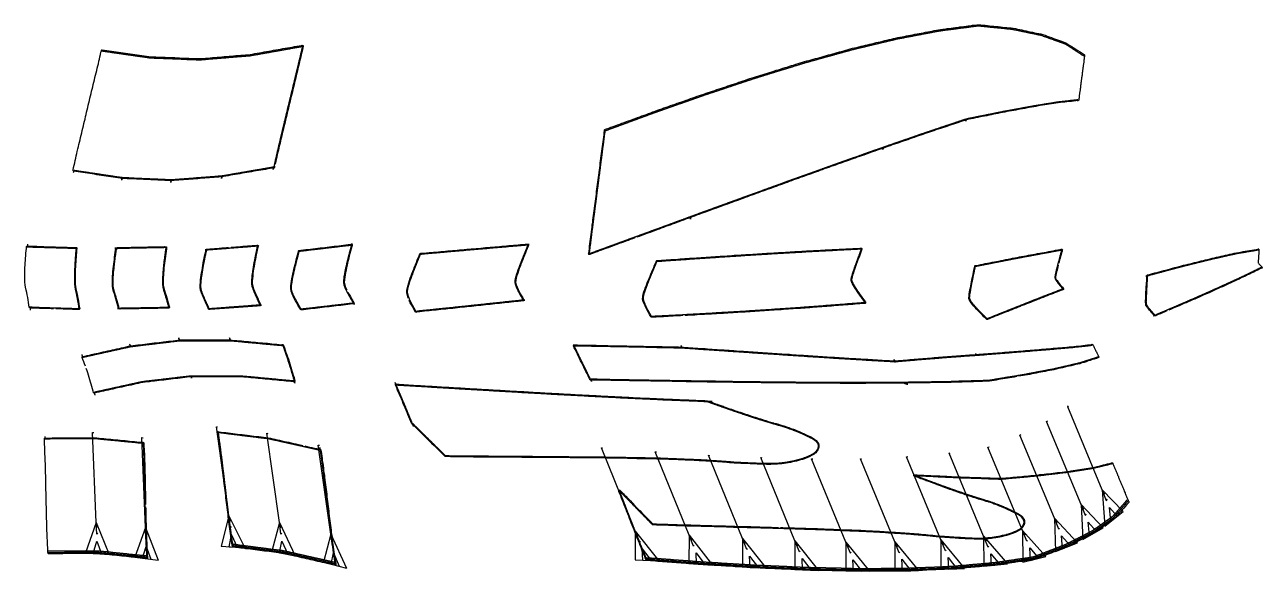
# Model space of a CAD drawing. Extents: x -2251 to 8199, y -2286 to 2329.
import ezdxf

# ---------------------------------------------------------------- set-up
doc = ezdxf.new("R2010")
doc.units = 0
doc.layers.add('1', color=1, linetype='Continuous')
doc.layers.add('8', color=4, linetype='Continuous')

# ---------------------------------------------------------------- blocks, each defined once
blk = doc.blocks.new('TSF2')
at = {"layer": '1'}
blk.add_lwpolyline([(1522, -107), (1503, -111), (1484, -114), (1465, -117), (1446, -120), (1427, -123), (1408, -126), (1389, -129), (1370, -132), (1352, -136), (1333, -139), (1314, -142), (1295, -145), (1276, -146), (1257, -147), (1237, -148), (1218, -148), (1199, -149), (1180, -149), (1161, -150), (1141, -150), (1122, -151), (1103, -152), (1084, -152), (1065, -153), (1045, -153), (1026, -154), (1007, -154), (988, -155), (975, -155), (969, -156), (949, -156), (930, -157), (911, -157), (891, -157), (872, -157), (853, -158), (833, -158), (814, -158), (795, -159), (775, -159), (756, -159), (736, -160), (717, -160), (698, -160), (678, -160), (659, -161), (640, -161), (620, -161), (601, -162), (582, -162), (562, -162), (543, -162), (523, -162), (504, -163), (484, -163), (465, -163), (445, -163), (426, -163), (406, -163), (387, -163), (367, -163), (348, -163), (328, -163), (309, -163), (289, -163), (270, -163), (250, -164), (231, -164), (211, -164), (192, -164), (172, -164), (153, -164), (133, -164), (114, -164), (94, -164), (74, -164), (55, -164), (35, -164), (16, -163), (-4, -163), (-24, -163), (-43, -163), (-63, -163), (-83, -163), (-102, -163), (-122, -163), (-141, -163), (-161, -163), (-181, -163), (-200, -162), (-220, -162), (-239, -162), (-259, -162), (-279, -162), (-298, -162), (-318, -162), (-338, -162), (-358, -161), (-377, -161), (-397, -161), (-417, -161), (-436, -161), (-456, -160), (-476, -160), (-496, -160), (-515, -160), (-535, -160), (-555, -159), (-574, -159), (-594, -159), (-614, -159), (-634, -159), (-653, -158), (-673, -158), (-693, -158), (-712, -158), (-732, -158), (-752, -157), (-772, -157), (-792, -157), (-811, -156), (-831, -156), (-851, -156), (-871, -156), (-890, -155), (-910, -155), (-930, -155), (-950, -154), (-970, -154), (-989, -154), (-1009, -154), (-1029, -153), (-1049, -153), (-1069, -153), (-1088, -153), (-1108, -152), (-1128, -152), (-1148, -152), (-1167, -151), (-1187, -151), (-1207, -151), (-1227, -150), (-1247, -150), (-1267, -150), (-1287, -149), (-1306, -149), (-1326, -149), (-1346, -148), (-1366, -148), (-1386, -148), (-1406, -147), (-1426, -147), (-1445, -147), (-1465, -146), (-1485, -146), (-1505, -146), (-1525, -145), (-1545, -145), (-1565, -145), (-1584, -144), (-1604, -144), (-1624, -144), (-1644, -143), (-1664, -143), (-1684, -143), (-1704, -142), (-1724, -142), (-1744, -142), (-1763, -141), (-1783, -141), (-1803, -140), (-1823, -140), (-1843, -140), (-1863, -139), (-1883, -139), (-1903, -139), (-1923, -138), (-1943, -138), (-1963, -138), (-1982, -137), (-2002, -137), (-2022, -136), (-2042, -136), (-2062, -136), (-2070, -135), (-2075, -135), (-2077, -135), (-2079, -134), (-2080, -132), (-2081, -130), (-2083, -126), (-2086, -119), (-2095, -101), (-2104, -82), (-2113, -64), (-2122, -46), (-2131, -28), (-2140, -10), (-2149, 8), (-2158, 27), (-2167, 45), (-2176, 63), (-2184, 81), (-2193, 100), (-2202, 118), (-2211, 137), (-2215, 146), (-2217, 150), (-2218, 153), (-2218, 155), (-2216, 159), (-2213, 160), (-2205, 160), (-2185, 160), (-2165, 159), (-2146, 159), (-2126, 159), (-2106, 158), (-2086, 158), (-2066, 157), (-2046, 157), (-2026, 157), (-2006, 156), (-1986, 156), (-1966, 156), (-1947, 155), (-1927, 155), (-1907, 154), (-1887, 154), (-1867, 154), (-1847, 153), (-1827, 153), (-1807, 153), (-1787, 152), (-1767, 152), (-1747, 151), (-1728, 151), (-1708, 151), (-1688, 150), (-1668, 150), (-1648, 149), (-1628, 149), (-1608, 148), (-1588, 148), (-1568, 148), (-1549, 147), (-1529, 147), (-1509, 146), (-1489, 146), (-1469, 146), (-1449, 145), (-1429, 145), (-1409, 144), (-1390, 144), (-1370, 143), (-1350, 143), (-1330, 143), (-1310, 142), (-1290, 141), (-1270, 140), (-1249, 138), (-1229, 137), (-1209, 136), (-1192, 134), (-1188, 134), (-1168, 133), (-1148, 131), (-1128, 130), (-1107, 129), (-1087, 127), (-1067, 126), (-1046, 124), (-1026, 123), (-1006, 122), (-985, 120), (-965, 119), (-945, 118), (-925, 116), (-904, 115), (-884, 114), (-864, 112), (-843, 111), (-823, 109), (-803, 108), (-791, 107), (-783, 107), (-762, 105), (-742, 104), (-722, 102), (-702, 101), (-681, 100), (-661, 98), (-641, 97), (-621, 96), (-600, 94), (-580, 93), (-560, 92), (-540, 90), (-519, 89), (-499, 88), (-479, 86), (-459, 85), (-438, 83), (-418, 82), (-398, 81), (-389, 80), (-378, 79), (-357, 78), (-337, 77), (-317, 75), (-297, 74), (-277, 73), (-256, 71), (-236, 70), (-216, 69), (-196, 68), (-176, 66), (-155, 65), (-135, 64), (-115, 62), (-95, 61), (-75, 60), (-54, 58), (-34, 57), (-14, 56), (6, 55), (12, 54), (26, 53), (47, 52), (67, 51), (87, 49), (107, 48), (127, 47), (147, 46), (167, 45), (188, 43), (208, 42), (228, 41), (248, 40), (268, 39), (288, 37), (308, 36), (328, 35), (349, 34), (369, 33), (389, 31), (409, 30), (414, 30), (429, 29), (449, 28), (469, 27), (489, 26), (509, 26), (527, 28), (530, 28), (546, 29), (565, 31), (583, 33), (602, 34), (621, 36), (640, 38), (658, 39), (677, 41), (679, 41), (696, 42), (714, 44), (733, 46), (752, 47), (771, 49), (790, 50), (808, 52), (827, 53), (828, 53), (846, 55), (865, 56), (884, 58), (902, 59), (921, 61), (940, 62), (959, 63), (977, 65), (978, 65), (996, 66), (1015, 68), (1034, 69), (1053, 70), (1072, 72), (1091, 73), (1110, 74), (1125, 75), (1129, 76), (1147, 77), (1166, 78), (1185, 79), (1205, 81), (1225, 83), (1244, 84), (1264, 86), (1284, 87), (1303, 89), (1323, 90), (1343, 92), (1362, 94), (1382, 95), (1402, 97), (1421, 98), (1441, 100), (1460, 101), (1480, 103), (1500, 105), (1519, 106), (1539, 108), (1558, 109), (1578, 111), (1598, 112), (1617, 114), (1637, 116), (1656, 117), (1676, 119), (1695, 120), (1715, 122), (1735, 124), (1754, 125), (1774, 127), (1793, 128), (1812, 130), (1832, 132), (1851, 134), (1871, 135), (1890, 137), (1910, 139), (1929, 140), (1949, 142), (1968, 144), (1988, 145), (2007, 147), (2026, 149), (2045, 151), (2065, 154), (2084, 156), (2103, 158), (2122, 160), (2142, 162), (2161, 164), (2164, 164), (2166, 163), (2168, 161), (2169, 159), (2172, 153), (2175, 146), (2178, 140), (2181, 134), (2185, 127), (2188, 121), (2191, 115), (2194, 108), (2197, 102), (2200, 95), (2203, 89), (2207, 83), (2210, 76), (2213, 70), (2216, 64), (2218, 60), (2218, 57), (2217, 54), (2215, 53), (2198, 47), (2180, 41), (2163, 36), (2145, 30), (2128, 25), (2110, 19), (2093, 13), (2075, 8), (2058, 2), (2040, -2), (2021, -6), (2003, -11), (1985, -15), (1967, -19), (1948, -23), (1930, -28), (1912, -32), (1894, -36), (1876, -40), (1857, -45), (1839, -49), (1820, -52), (1802, -56), (1783, -59), (1765, -63), (1746, -66), (1727, -70), (1709, -73), (1690, -77), (1671, -81), (1653, -84), (1634, -88), (1616, -91), (1597, -95), (1578, -98), (1559, -101), (1540, -104)], dxfattribs=at)
at = {"layer": '8'}
for points in [[(-2212, 154), (-2215, 154), (-2218, 154), (-2221, 154)], [(-2221, 154), (-2218, 154), (-2215, 154)], [(-2216, 163), (-2215, 160), (-2214, 157), (-2212, 154), (-2209, 154), (-2206, 154), (-2203, 154), (-2200, 154), (-2197, 154), (-2194, 154), (-2191, 154), (-2188, 154), (-2185, 154), (-2182, 154), (-2179, 154), (-2176, 154), (-2173, 154), (-2170, 153), (-2167, 153), (-2164, 153), (-2161, 153), (-2158, 153), (-2155, 153), (-2152, 153), (-2149, 153), (-2146, 153), (-2143, 153), (-2140, 153), (-2137, 153), (-2134, 153), (-2131, 153), (-2128, 153), (-2125, 153), (-2122, 153), (-2119, 153), (-2116, 152), (-2113, 152), (-2110, 152), (-2107, 152), (-2104, 152), (-2101, 152), (-2098, 152), (-2095, 152), (-2092, 152), (-2089, 152), (-2086, 152), (-2083, 152), (-2080, 152), (-2077, 152), (-2074, 152), (-2071, 152), (-2068, 152), (-2065, 151), (-2062, 151), (-2059, 151), (-2056, 151), (-2053, 151), (-2051, 151), (-2048, 151), (-2045, 151), (-2042, 151), (-2039, 151), (-2036, 151), (-2033, 151), (-2030, 151), (-2027, 151), (-2024, 151), (-2021, 151), (-2018, 151), (-2015, 151), (-2012, 150), (-2009, 150), (-2006, 150), (-2003, 150), (-2000, 150), (-1997, 150), (-1994, 150), (-1991, 150), (-1988, 150), (-1985, 150), (-1982, 150), (-1979, 150), (-1976, 150), (-1973, 150), (-1970, 150), (-1967, 150), (-1964, 150), (-1961, 149), (-1958, 149), (-1955, 149), (-1952, 149), (-1949, 149), (-1946, 149), (-1943, 149), (-1940, 149), (-1937, 149), (-1934, 149), (-1931, 149), (-1928, 149), (-1925, 149), (-1922, 149), (-1919, 149), (-1916, 149), (-1913, 149), (-1910, 149), (-1907, 148), (-1904, 148), (-1901, 148), (-1898, 148), (-1895, 148), (-1892, 148), (-1889, 148), (-1886, 148), (-1883, 148), (-1880, 148), (-1877, 148), (-1874, 148), (-1871, 148), (-1868, 148), (-1865, 148), (-1862, 148), (-1859, 148), (-1856, 147), (-1853, 147), (-1850, 147), (-1847, 147), (-1844, 147), (-1841, 147), (-1838, 147), (-1835, 147), (-1832, 147), (-1829, 147), (-1826, 147), (-1823, 147), (-1820, 147), (-1817, 147), (-1814, 147), (-1811, 147), (-1808, 147), (-1805, 147), (-1802, 146), (-1799, 146), (-1796, 146), (-1793, 146), (-1790, 146), (-1787, 146), (-1784, 146), (-1781, 146), (-1778, 146), (-1775, 146), (-1772, 146), (-1769, 146), (-1766, 146), (-1763, 146), (-1760, 146), (-1757, 146), (-1754, 146), (-1751, 145), (-1748, 145), (-1745, 145), (-1742, 145), (-1739, 145), (-1736, 145), (-1733, 145), (-1730, 145), (-1727, 145), (-1724, 145), (-1721, 145), (-1718, 145), (-1715, 145), (-1712, 145), (-1709, 145), (-1706, 145), (-1703, 144), (-1700, 144), (-1697, 144), (-1694, 144), (-1691, 144), (-1688, 144), (-1685, 144), (-1682, 144), (-1679, 144), (-1676, 144), (-1673, 144), (-1670, 144), (-1667, 144), (-1664, 144), (-1661, 144), (-1658, 144), (-1655, 143), (-1652, 143), (-1649, 143), (-1646, 143), (-1643, 143), (-1640, 143), (-1637, 143), (-1634, 143), (-1631, 143), (-1628, 143), (-1625, 143), (-1622, 143), (-1619, 143), (-1616, 143), (-1613, 143), (-1610, 143), (-1607, 142), (-1604, 142), (-1601, 142), (-1598, 142), (-1595, 142), (-1592, 142), (-1589, 142), (-1586, 142), (-1583, 142), (-1580, 142), (-1578, 142), (-1575, 142), (-1572, 142), (-1569, 142), (-1566, 142), (-1563, 141), (-1560, 141), (-1557, 141), (-1554, 141), (-1551, 141), (-1548, 141), (-1545, 141), (-1542, 141), (-1539, 141), (-1536, 141), (-1533, 141), (-1530, 141), (-1527, 141), (-1524, 141), (-1521, 141), (-1518, 141), (-1515, 140), (-1512, 140), (-1509, 140), (-1506, 140), (-1503, 140), (-1500, 140), (-1497, 140), (-1494, 140), (-1491, 140), (-1488, 140), (-1485, 140), (-1482, 140), (-1479, 140), (-1476, 140), (-1473, 140), (-1470, 140), (-1467, 139), (-1464, 139), (-1461, 139), (-1458, 139), (-1455, 139), (-1452, 139), (-1449, 139), (-1446, 139), (-1443, 139), (-1440, 139), (-1437, 139), (-1434, 139), (-1431, 139), (-1428, 139), (-1425, 139), (-1422, 139), (-1419, 138), (-1416, 138), (-1413, 138), (-1410, 138), (-1407, 138), (-1404, 138), (-1401, 138), (-1398, 138), (-1395, 138), (-1392, 138), (-1389, 138), (-1386, 138), (-1383, 138), (-1380, 138), (-1377, 138), (-1374, 138), (-1371, 137), (-1368, 137), (-1365, 137), (-1362, 137), (-1359, 137), (-1356, 137), (-1353, 137), (-1350, 137), (-1347, 137), (-1344, 137), (-1341, 137), (-1338, 137), (-1335, 137), (-1332, 137), (-1329, 137), (-1326, 136), (-1323, 136), (-1320, 136), (-1317, 136), (-1314, 136), (-1311, 136), (-1308, 136), (-1305, 136)], [(-2212, 154), (-2214, 157), (-2215, 160), (-2216, 163)], [(-2084, -130), (-2081, -130), (-2078, -130), (-2075, -129), (-2076, -127), (-2077, -124), (-2079, -122), (-2080, -119), (-2081, -116), (-2083, -113), (-2084, -110), (-2085, -108), (-2087, -105), (-2088, -102), (-2089, -99), (-2091, -97), (-2092, -94), (-2093, -91), (-2095, -88), (-2096, -86), (-2097, -83), (-2099, -80), (-2100, -77), (-2101, -75), (-2103, -72), (-2104, -69), (-2105, -66), (-2107, -64), (-2108, -61), (-2109, -58), (-2111, -56), (-2112, -53), (-2113, -50), (-2115, -47), (-2116, -45), (-2118, -42), (-2119, -39), (-2120, -36), (-2122, -34), (-2123, -31), (-2124, -28), (-2126, -25), (-2127, -23), (-2128, -20), (-2130, -17), (-2131, -14), (-2132, -12), (-2134, -9), (-2135, -6), (-2136, -3), (-2138, -1), (-2139, 2), (-2140, 5), (-2142, 8), (-2143, 10), (-2145, 13), (-2146, 16), (-2147, 18), (-2149, 21), (-2150, 24), (-2151, 27), (-2153, 29), (-2154, 32), (-2155, 35), (-2157, 38), (-2158, 40), (-2159, 43), (-2161, 46), (-2162, 49), (-2163, 51), (-2165, 54), (-2166, 57), (-2167, 60), (-2169, 62), (-2170, 65), (-2172, 68), (-2173, 71), (-2174, 73), (-2176, 76), (-2177, 79), (-2178, 82), (-2180, 84), (-2181, 87), (-2182, 90), (-2184, 93), (-2185, 95), (-2186, 98), (-2188, 101), (-2189, 104), (-2190, 107), (-2191, 109), (-2193, 112), (-2194, 115), (-2195, 118), (-2197, 120), (-2198, 123), (-2199, 126), (-2201, 129), (-2202, 132), (-2203, 134), (-2205, 137), (-2206, 140), (-2207, 143), (-2208, 146), (-2210, 148), (-2211, 151)], [(-1311, 156), (-1310, 153), (-1308, 150), (-1307, 147), (-1306, 144), (-1305, 142), (-1303, 139), (-1302, 136), (-1299, 136), (-1296, 136), (-1293, 135), (-1290, 135), (-1287, 135), (-1284, 135), (-1281, 135), (-1278, 134), (-1275, 134), (-1272, 134), (-1269, 134), (-1266, 133), (-1263, 133), (-1259, 133), (-1256, 133), (-1253, 133), (-1250, 132), (-1247, 132), (-1244, 132), (-1241, 132), (-1238, 132), (-1235, 131), (-1232, 131), (-1229, 131), (-1226, 131), (-1223, 131), (-1220, 130), (-1217, 130), (-1214, 130), (-1211, 130), (-1208, 129), (-1205, 129), (-1201, 129), (-1198, 129), (-1195, 129), (-1192, 128), (-1189, 128), (-1186, 128), (-1183, 128), (-1180, 128), (-1177, 127), (-1174, 127), (-1171, 127), (-1168, 127), (-1165, 127), (-1162, 126), (-1159, 126), (-1156, 126), (-1153, 126), (-1150, 126), (-1146, 125), (-1143, 125), (-1140, 125), (-1137, 125), (-1134, 124), (-1131, 124), (-1128, 124), (-1125, 124), (-1122, 124), (-1119, 123), (-1116, 123), (-1113, 123), (-1110, 123), (-1107, 123), (-1104, 122), (-1101, 122), (-1098, 122), (-1095, 122), (-1092, 122), (-1088, 121), (-1085, 121), (-1082, 121), (-1079, 121), (-1076, 121), (-1073, 120), (-1070, 120), (-1067, 120), (-1064, 120), (-1061, 119), (-1058, 119), (-1055, 119), (-1052, 119), (-1049, 119), (-1046, 118), (-1043, 118), (-1040, 118), (-1037, 118), (-1034, 118), (-1030, 117), (-1027, 117), (-1024, 117), (-1021, 117), (-1018, 117), (-1015, 116), (-1012, 116), (-1009, 116), (-1006, 116), (-1003, 116), (-1000, 115), (-997, 115), (-994, 115), (-991, 115), (-988, 114), (-985, 114), (-982, 114), (-979, 114), (-976, 114), (-972, 113), (-969, 113), (-966, 113), (-963, 113), (-960, 113), (-957, 112), (-954, 112), (-951, 112), (-948, 112), (-945, 112), (-942, 111), (-939, 111), (-936, 111), (-933, 111), (-930, 111), (-927, 110), (-924, 110), (-921, 110), (-918, 110), (-914, 110), (-911, 109), (-908, 109), (-905, 109), (-902, 109), (-899, 109), (-896, 108), (-893, 108), (-890, 108), (-887, 108), (-884, 107), (-881, 107), (-878, 107), (-875, 107), (-872, 107), (-869, 106), (-866, 106), (-863, 106), (-860, 106), (-856, 106), (-853, 105), (-850, 105), (-847, 105), (-844, 105), (-841, 105), (-838, 104), (-835, 104), (-832, 104), (-829, 104), (-826, 104), (-823, 103), (-820, 103), (-817, 103), (-814, 103), (-811, 103), (-808, 102), (-805, 102), (-802, 102), (-799, 102), (-795, 102), (-792, 101), (-789, 101), (-786, 101), (-783, 101), (-780, 100), (-777, 100), (-774, 100), (-771, 100), (-768, 100), (-765, 99), (-762, 99), (-759, 99), (-756, 99), (-753, 99), (-750, 98), (-747, 98), (-744, 98), (-741, 98), (-738, 98), (-734, 97), (-731, 97), (-728, 97), (-725, 97), (-722, 97), (-719, 96), (-716, 96), (-713, 96), (-710, 96), (-707, 95), (-704, 95), (-701, 95), (-698, 95), (-695, 95), (-692, 94), (-689, 94), (-686, 94), (-683, 94), (-680, 94), (-677, 93), (-674, 93), (-670, 93), (-667, 93), (-664, 93), (-661, 92), (-658, 92), (-655, 92), (-652, 92), (-649, 92), (-646, 91), (-643, 91), (-640, 91), (-637, 91), (-634, 91), (-631, 90), (-628, 90), (-625, 90), (-622, 90), (-619, 90), (-616, 89), (-613, 89), (-610, 89), (-606, 89), (-603, 88), (-600, 88), (-597, 88), (-594, 88), (-591, 88), (-588, 87), (-585, 87), (-582, 87), (-579, 87), (-576, 87), (-573, 86), (-570, 86), (-567, 86), (-564, 86), (-561, 86), (-558, 85), (-555, 85), (-552, 85), (-549, 85), (-546, 85), (-542, 84), (-539, 84), (-536, 84), (-533, 84), (-530, 84), (-527, 83), (-524, 83), (-521, 83), (-518, 83), (-515, 83), (-512, 82), (-509, 82), (-506, 82), (-503, 82), (-500, 82), (-497, 81), (-494, 81), (-491, 81), (-488, 81), (-485, 81), (-482, 80), (-478, 80), (-475, 80), (-472, 80), (-469, 80), (-466, 79), (-463, 79), (-460, 79), (-457, 79), (-454, 79), (-451, 78), (-448, 78), (-445, 78), (-442, 78), (-439, 77), (-436, 77), (-433, 77), (-430, 77), (-427, 77), (-424, 76), (-421, 76), (-418, 76), (-414, 76), (-411, 76), (-408, 75), (-405, 75), (-402, 75), (-399, 75), (-396, 75), (-393, 74), (-390, 74), (-387, 74), (-384, 74), (-381, 74), (-378, 73), (-375, 73), (-372, 73), (-369, 73), (-366, 73), (-363, 72), (-360, 72), (-357, 72), (-354, 72), (-351, 72), (-348, 71), (-344, 71), (-341, 71), (-338, 71), (-335, 71), (-332, 70), (-329, 70), (-326, 70), (-323, 70), (-320, 70), (-317, 69), (-314, 69), (-311, 69), (-308, 69), (-305, 69), (-302, 68), (-299, 68), (-296, 68), (-293, 68), (-290, 68), (-287, 67), (-284, 67), (-281, 67), (-278, 67), (-275, 67), (-271, 66), (-268, 66), (-265, 66), (-262, 66), (-259, 66), (-256, 65), (-253, 65), (-250, 65), (-247, 65), (-244, 65), (-241, 64), (-238, 64), (-235, 64), (-232, 64), (-229, 64), (-226, 63), (-223, 63), (-220, 63), (-217, 63), (-214, 63), (-211, 62), (-208, 62), (-205, 62), (-202, 62), (-199, 62), (-195, 61), (-192, 61), (-189, 61), (-186, 61), (-183, 61), (-180, 61), (-177, 60), (-174, 60), (-171, 60), (-168, 60), (-165, 60), (-162, 59), (-159, 59), (-156, 59), (-153, 59), (-150, 59), (-147, 58), (-144, 58), (-141, 58), (-138, 58), (-135, 58), (-132, 57), (-129, 57), (-126, 57), (-123, 57), (-119, 57), (-116, 56), (-113, 56), (-110, 56), (-107, 56), (-104, 56), (-101, 55), (-98, 55), (-95, 55), (-92, 55), (-89, 55), (-86, 54), (-83, 54), (-80, 54), (-77, 54), (-74, 54), (-71, 53), (-68, 53), (-65, 53), (-62, 53), (-59, 53), (-56, 52), (-53, 52), (-50, 52), (-47, 52), (-44, 52), (-40, 52), (-37, 51), (-34, 51), (-31, 51), (-28, 51), (-25, 51), (-22, 50), (-19, 50), (-16, 50), (-13, 50), (-10, 50), (-7, 49), (-4, 49), (-1, 49), (2, 49), (5, 49), (8, 48), (11, 48), (14, 48), (17, 48), (20, 48), (23, 47), (26, 47), (29, 47), (32, 47), (35, 47), (39, 46), (42, 46), (45, 46), (48, 46), (51, 46), (54, 46), (57, 45), (60, 45), (63, 45), (66, 45), (69, 45), (72, 44), (75, 44), (78, 44), (81, 44), (84, 44), (87, 43), (90, 43), (93, 43), (96, 43), (99, 43), (102, 43), (105, 42), (108, 42), (111, 42), (114, 42), (117, 42), (120, 41), (123, 41), (126, 41), (129, 41), (132, 41), (136, 41), (139, 40), (142, 40), (145, 40), (148, 40), (151, 40), (154, 39), (157, 39), (160, 39), (163, 39), (166, 39), (169, 38), (172, 38), (175, 38), (178, 38), (181, 38), (184, 38), (187, 37), (190, 37), (193, 37), (196, 37), (199, 37), (202, 36), (205, 36), (208, 36), (211, 36), (214, 36), (217, 36), (220, 35), (223, 35), (226, 35), (229, 35), (232, 35), (235, 34), (238, 34), (242, 34), (245, 34), (248, 34), (251, 34), (254, 33), (257, 33), (260, 33), (263, 33), (266, 33), (269, 32), (272, 32), (275, 32), (278, 32), (281, 32), (284, 32), (287, 31), (290, 31), (293, 31), (296, 31), (299, 31), (302, 30), (305, 30), (308, 30), (311, 30), (314, 30), (317, 30), (320, 29), (323, 29), (326, 29), (329, 29), (332, 29), (335, 29), (338, 28), (341, 28), (344, 28), (347, 28), (350, 28), (354, 27), (357, 27), (360, 27), (363, 27), (366, 27), (369, 27), (372, 26), (375, 26), (378, 26), (381, 26), (384, 26), (387, 25), (390, 25), (393, 25), (396, 25), (399, 25), (402, 25), (405, 24), (408, 24), (411, 24), (414, 24), (417, 24), (420, 24), (423, 23), (426, 23), (429, 23), (432, 23), (435, 23), (438, 22), (441, 22), (444, 22), (447, 22), (450, 22), (453, 22), (456, 21), (459, 21), (462, 21), (465, 21), (468, 21), (472, 21), (475, 20), (478, 20), (481, 20), (484, 20), (487, 20), (490, 20), (493, 19), (496, 19)], [(-1302, 136), (-1303, 139), (-1305, 142), (-1306, 144), (-1307, 147), (-1308, 150), (-1310, 153), (-1311, 156)], [(1177, 88), (1178, 86), (1179, 84), (1180, 82), (1181, 80), (1182, 78), (1183, 76), (1184, 73), (1187, 73), (1190, 74), (1193, 74), (1196, 74), (1198, 74), (1201, 75), (1204, 75), (1207, 75), (1210, 75), (1213, 76), (1216, 76), (1219, 76), (1222, 76), (1225, 77), (1228, 77), (1231, 77), (1234, 77), (1237, 77), (1240, 78), (1243, 78), (1246, 78), (1249, 78), (1252, 79), (1255, 79), (1258, 79), (1261, 79), (1263, 80), (1266, 80), (1269, 80), (1272, 80), (1275, 81), (1278, 81), (1281, 81), (1284, 81), (1287, 82), (1290, 82), (1293, 82), (1296, 82), (1299, 82), (1302, 83), (1305, 83), (1308, 83), (1311, 83), (1314, 84), (1317, 84), (1320, 84), (1323, 84), (1325, 85), (1328, 85), (1331, 85), (1334, 85), (1337, 86), (1340, 86), (1343, 86), (1346, 86), (1349, 86), (1352, 87), (1355, 87), (1358, 87), (1361, 87), (1364, 88), (1367, 88), (1370, 88), (1373, 88), (1376, 89), (1379, 89), (1382, 89), (1385, 89), (1387, 90), (1390, 90), (1393, 90), (1396, 90), (1399, 91), (1402, 91), (1405, 91), (1408, 91), (1411, 91), (1414, 92), (1417, 92), (1420, 92), (1423, 92), (1426, 93), (1429, 93), (1432, 93), (1435, 93), (1438, 94), (1441, 94), (1444, 94), (1446, 94), (1449, 95), (1452, 95), (1455, 95), (1458, 95), (1461, 95), (1464, 96), (1467, 96), (1470, 96), (1473, 96), (1476, 97), (1479, 97), (1482, 97), (1485, 97), (1488, 98), (1491, 98), (1494, 98), (1497, 98), (1500, 99), (1503, 99), (1505, 99), (1508, 99), (1511, 100), (1514, 100), (1517, 100), (1520, 100), (1523, 100), (1526, 101), (1529, 101), (1532, 101), (1535, 101), (1538, 102), (1541, 102), (1544, 102), (1547, 102), (1550, 103), (1553, 103), (1555, 103), (1558, 103), (1561, 104), (1564, 104), (1567, 104), (1570, 104), (1573, 104), (1576, 105), (1579, 105), (1582, 105), (1585, 105), (1588, 106), (1591, 106), (1594, 106), (1597, 106), (1600, 107), (1603, 107), (1606, 107), (1608, 107), (1611, 108), (1614, 108), (1617, 108), (1620, 108), (1623, 109), (1626, 109), (1629, 109), (1632, 109), (1635, 109), (1638, 110), (1641, 110), (1644, 110), (1647, 110), (1650, 111), (1653, 111), (1656, 111), (1658, 111), (1661, 112), (1664, 112), (1667, 112), (1670, 112), (1673, 113), (1676, 113), (1679, 113), (1682, 113), (1685, 114), (1688, 114), (1691, 114), (1694, 114), (1697, 114), (1700, 115), (1703, 115), (1706, 115), (1708, 115), (1711, 116), (1714, 116), (1717, 116), (1720, 116), (1723, 117), (1726, 117), (1729, 117), (1732, 117), (1735, 118), (1738, 118), (1741, 118), (1744, 118), (1747, 118), (1750, 119), (1753, 119), (1756, 119), (1758, 119), (1761, 120), (1764, 120), (1767, 120), (1770, 120), (1773, 121), (1776, 121), (1779, 121), (1782, 121), (1785, 122), (1788, 122), (1791, 122), (1794, 122), (1797, 123), (1799, 123), (1802, 123), (1805, 123), (1808, 124), (1811, 124), (1814, 124), (1817, 124), (1820, 125), (1823, 125), (1826, 125), (1829, 126), (1832, 126), (1835, 126), (1837, 126), (1840, 127), (1843, 127), (1846, 127), (1849, 127), (1852, 128), (1855, 128), (1858, 128), (1861, 128), (1864, 129), (1867, 129), (1870, 129), (1873, 129), (1876, 130), (1878, 130), (1881, 130), (1884, 130), (1887, 131), (1890, 131), (1893, 131), (1896, 131), (1899, 132), (1902, 132), (1905, 132), (1908, 132), (1911, 133), (1914, 133), (1916, 133), (1919, 133), (1922, 134), (1925, 134), (1928, 134), (1931, 134), (1934, 135), (1937, 135), (1940, 135), (1943, 135), (1946, 136), (1949, 136), (1952, 136), (1955, 136), (1957, 137), (1960, 137), (1963, 137), (1966, 138), (1969, 138), (1972, 138), (1975, 138), (1978, 139), (1981, 139), (1984, 139), (1987, 139), (1990, 140), (1993, 140), (1995, 140), (1998, 140), (2001, 141), (2004, 141), (2007, 141), (2010, 142), (2013, 142), (2016, 142), (2019, 143), (2021, 143), (2024, 143), (2027, 143), (2030, 144), (2033, 144), (2036, 144), (2039, 145), (2042, 145), (2045, 145), (2048, 146), (2050, 146), (2053, 146), (2056, 147), (2059, 147), (2062, 147), (2065, 148), (2068, 148), (2071, 148), (2074, 148), (2076, 149), (2079, 149), (2082, 149), (2085, 150), (2088, 150), (2091, 150), (2094, 151), (2097, 151), (2100, 151), (2103, 151), (2105, 152), (2108, 152), (2111, 152), (2114, 153), (2117, 153), (2120, 153), (2123, 154), (2126, 154), (2129, 154), (2131, 155), (2134, 155), (2137, 155), (2140, 155), (2143, 156), (2146, 156), (2149, 156), (2152, 157), (2155, 157), (2158, 157), (2160, 158), (2163, 158), (2163, 159), (2162, 160), (2162, 161), (2162, 162), (2161, 163), (2161, 164), (2160, 165), (2160, 166), (2159, 167), (2159, 167), (2158, 168)], [(489, 36), (491, 33), (492, 31), (493, 29), (495, 26), (496, 24), (497, 21)], [(499, 19), (497, 21), (496, 24), (495, 26), (493, 29), (492, 31), (491, 33), (489, 36)], [(499, 19), (501, 19), (504, 20), (507, 20), (510, 20), (513, 20), (515, 21), (518, 21), (521, 21), (524, 21), (527, 22), (529, 22), (532, 22), (535, 22), (538, 23), (541, 23), (543, 23), (546, 23), (549, 24), (552, 24), (554, 24), (557, 24), (560, 25), (563, 25), (566, 25), (568, 25), (571, 26), (574, 26), (577, 26), (580, 26), (582, 27), (585, 27), (588, 27), (591, 27), (594, 28), (596, 28), (599, 28), (602, 28), (605, 29), (608, 29), (610, 29), (613, 29), (616, 30), (619, 30), (622, 30), (624, 30), (627, 31), (630, 31), (633, 31), (636, 31), (638, 31), (641, 32), (644, 32), (647, 32), (650, 32), (652, 33), (655, 33), (658, 33), (661, 33), (664, 34), (666, 34), (669, 34), (672, 34), (675, 35), (678, 35), (680, 35), (683, 35), (686, 36), (689, 36), (692, 36), (694, 36), (697, 36), (700, 37), (703, 37), (706, 37), (708, 37), (711, 38), (714, 38), (717, 38), (720, 38), (722, 39), (725, 39), (728, 39), (731, 39), (734, 40), (736, 40), (739, 40), (742, 40), (745, 40), (748, 41), (750, 41), (753, 41), (756, 41), (759, 42), (762, 42), (764, 42), (767, 42), (770, 42), (773, 43), (776, 43), (778, 43), (781, 43), (784, 44), (787, 44), (790, 44), (793, 44), (795, 45), (798, 45), (801, 45), (804, 45), (807, 45), (809, 46), (812, 46), (815, 46), (818, 46), (821, 47), (823, 47), (826, 47), (829, 47), (832, 47), (835, 48), (837, 48), (840, 48), (843, 48), (846, 49), (849, 49), (851, 49), (854, 49), (857, 49), (860, 50), (863, 50), (866, 50), (868, 50), (871, 51), (874, 51), (877, 51), (880, 51), (882, 51), (885, 52), (888, 52), (891, 52), (894, 52), (896, 53), (899, 53), (902, 53), (905, 53), (908, 53), (910, 54), (913, 54), (916, 54), (919, 54), (922, 55), (924, 55), (927, 55), (930, 55), (933, 55), (936, 56), (938, 56), (941, 56), (944, 56), (947, 57), (950, 57), (953, 57), (955, 57), (958, 57), (961, 58), (964, 58), (967, 58), (969, 58), (972, 58), (975, 59), (978, 59), (981, 59), (983, 59), (986, 59), (989, 60), (992, 60), (995, 60), (998, 60), (1000, 61), (1003, 61), (1006, 61), (1009, 61), (1012, 61), (1014, 62), (1017, 62), (1020, 62), (1023, 62), (1026, 62), (1028, 63), (1031, 63), (1034, 63), (1037, 63), (1040, 63), (1043, 64), (1045, 64), (1048, 64), (1051, 64), (1054, 64), (1057, 65), (1059, 65), (1062, 65), (1065, 65), (1068, 65), (1071, 66), (1074, 66), (1076, 66), (1079, 66), (1082, 66), (1085, 67), (1088, 67), (1090, 67), (1093, 67), (1096, 67), (1099, 68), (1102, 68), (1105, 68), (1107, 68), (1110, 68), (1113, 68), (1116, 69), (1119, 69), (1122, 69), (1124, 69), (1127, 69), (1130, 70), (1133, 70), (1136, 70), (1139, 70), (1141, 70), (1144, 71), (1147, 71), (1150, 71), (1153, 71), (1155, 71), (1158, 72), (1161, 72), (1164, 72), (1167, 72), (1170, 72), (1172, 72), (1175, 73), (1178, 73), (1181, 73), (1184, 73), (1183, 76), (1182, 78), (1181, 80), (1180, 82), (1179, 84), (1178, 86), (1177, 88)], [(2215, 53), (2214, 54), (2214, 55), (2213, 56), (2213, 57), (2212, 58), (2210, 57), (2207, 56), (2204, 55), (2202, 54), (2199, 54), (2196, 53), (2194, 52), (2191, 51), (2188, 50), (2186, 49), (2183, 49), (2181, 48), (2178, 47), (2175, 46), (2173, 45), (2170, 44), (2167, 43), (2165, 43), (2162, 42), (2160, 41), (2157, 40), (2154, 39), (2152, 38), (2149, 38), (2146, 37), (2144, 36), (2141, 35), (2138, 34), (2136, 33), (2133, 33), (2131, 32), (2128, 31), (2125, 30), (2123, 29), (2120, 28), (2117, 28), (2115, 27), (2112, 26), (2109, 25), (2107, 24), (2104, 23), (2102, 23), (2099, 22), (2096, 21), (2094, 20), (2091, 19), (2088, 18), (2086, 17), (2083, 17), (2080, 16), (2078, 15), (2075, 14), (2073, 13), (2070, 12), (2067, 11), (2065, 11), (2062, 10), (2059, 9), (2057, 8), (2054, 7), (2051, 7), (2049, 6), (2046, 5), (2043, 5), (2040, 4), (2038, 4), (2035, 3), (2032, 2), (2029, 2), (2027, 1), (2024, 0), (2021, 0), (2018, -1), (2016, -2), (2013, -2), (2010, -3), (2007, -3), (2005, -4), (2002, -5), (1999, -5), (1996, -6), (1994, -7), (1991, -7), (1988, -8), (1985, -9), (1983, -9), (1980, -10), (1977, -11), (1975, -11), (1972, -12), (1969, -12), (1966, -13), (1964, -14), (1961, -14), (1958, -15), (1955, -16), (1953, -16), (1950, -17), (1947, -18), (1944, -18), (1942, -19), (1939, -19), (1936, -20), (1933, -21), (1931, -21), (1928, -22), (1925, -23), (1922, -23), (1920, -24), (1917, -25), (1914, -25), (1911, -26), (1909, -26), (1906, -27), (1903, -28), (1900, -28), (1898, -29), (1895, -30), (1892, -30), (1889, -31), (1887, -32), (1884, -32), (1881, -33), (1878, -33), (1876, -34), (1873, -35), (1870, -35), (1867, -36), (1865, -37), (1862, -37), (1859, -38), (1857, -39), (1854, -39), (1851, -40), (1848, -40), (1845, -41), (1843, -42), (1840, -42), (1837, -43), (1834, -43), (1832, -44), (1829, -44), (1826, -45), (1823, -46), (1820, -46), (1818, -47), (1815, -47), (1812, -48), (1809, -48), (1806, -49), (1804, -49), (1801, -50), (1798, -50), (1795, -51), (1792, -51), (1790, -52), (1787, -52), (1784, -53), (1781, -53), (1778, -54), (1776, -55), (1773, -55), (1770, -56), (1767, -56), (1764, -57), (1762, -57), (1759, -58), (1756, -58), (1753, -59), (1750, -59), (1747, -60), (1745, -60), (1742, -61), (1739, -62), (1736, -62), (1733, -63), (1731, -63), (1728, -64), (1725, -64), (1722, -65), (1719, -65), (1717, -66), (1714, -66), (1711, -67), (1708, -67), (1705, -68), (1703, -68), (1700, -69), (1697, -70), (1694, -70), (1691, -71), (1689, -71), (1686, -72), (1683, -72), (1680, -73), (1677, -73), (1675, -74), (1672, -74), (1669, -75), (1666, -75), (1663, -76), (1661, -76), (1658, -77), (1655, -78), (1652, -78), (1649, -79), (1647, -79), (1644, -80), (1641, -80), (1638, -81), (1635, -81), (1633, -82), (1630, -82), (1627, -83), (1624, -83), (1621, -84), (1619, -85), (1616, -85), (1613, -86), (1610, -86), (1607, -87), (1605, -87), (1602, -88), (1599, -88), (1596, -89), (1593, -89), (1590, -90), (1588, -90), (1585, -91), (1582, -91), (1579, -92), (1576, -92), (1573, -93), (1571, -93), (1568, -94), (1565, -94), (1562, -95), (1559, -95), (1556, -96), (1554, -96), (1551, -97), (1548, -97), (1545, -97), (1542, -98), (1539, -98), (1537, -99), (1534, -99), (1531, -100), (1528, -100), (1525, -101), (1522, -101), (1519, -102), (1517, -102), (1514, -103), (1511, -103), (1508, -104), (1505, -104), (1502, -105), (1500, -105), (1497, -105), (1494, -106), (1491, -106), (1488, -107), (1485, -107), (1482, -108), (1480, -108), (1477, -109), (1474, -109), (1471, -110), (1468, -110), (1465, -111), (1463, -111), (1460, -112), (1457, -112), (1454, -112), (1451, -113), (1448, -113), (1445, -114), (1443, -114), (1440, -115), (1437, -115), (1434, -116), (1431, -116), (1428, -117), (1426, -117), (1423, -118), (1420, -118), (1417, -119), (1414, -119), (1411, -120), (1408, -120), (1406, -121), (1403, -121), (1400, -121), (1397, -122), (1394, -122), (1391, -123), (1389, -123), (1386, -124), (1383, -124), (1380, -125), (1377, -125), (1374, -126), (1371, -126), (1369, -127), (1366, -127), (1363, -128), (1360, -128), (1357, -128), (1354, -129), (1352, -129), (1349, -130), (1346, -130), (1343, -131), (1340, -131), (1337, -132), (1334, -132), (1332, -133), (1329, -133), (1326, -134), (1323, -134), (1320, -135), (1317, -135), (1315, -136), (1312, -136), (1309, -136), (1306, -137), (1303, -137), (1300, -138), (1298, -138), (1295, -139), (1292, -139), (1289, -139), (1286, -140), (1283, -140), (1280, -140), (1277, -140), (1275, -140), (1272, -140), (1269, -141), (1266, -141), (1263, -141), (1260, -141), (1257, -141), (1254, -141), (1251, -141), (1248, -141), (1246, -141), (1243, -141), (1240, -141), (1237, -142), (1234, -142), (1231, -142), (1228, -142), (1225, -142), (1222, -142), (1220, -142), (1217, -142), (1214, -142), (1211, -142), (1208, -142), (1205, -143), (1202, -143), (1199, -143), (1196, -143), (1194, -143), (1191, -143), (1188, -143), (1185, -143), (1182, -143), (1179, -143), (1176, -143), (1173, -143), (1170, -144), (1167, -144), (1165, -144), (1162, -144), (1159, -144), (1156, -144), (1153, -144), (1150, -144), (1147, -144), (1144, -144), (1141, -144), (1139, -145), (1136, -145), (1133, -145), (1130, -145), (1127, -145), (1124, -145), (1121, -145), (1118, -145), (1115, -145), (1113, -145), (1110, -145), (1107, -145), (1104, -146), (1101, -146), (1098, -146), (1095, -146), (1092, -146), (1089, -146), (1087, -146), (1084, -146), (1081, -146), (1078, -146), (1075, -146), (1072, -146), (1069, -147), (1066, -147), (1063, -147), (1061, -147), (1058, -147), (1055, -147), (1052, -147), (1049, -147), (1046, -147), (1043, -147), (1040, -147), (1037, -147), (1034, -148), (1032, -148), (1029, -148), (1026, -148), (1023, -148), (1020, -148), (1017, -148), (1014, -148), (1011, -148), (1008, -148), (1006, -148), (1003, -148), (1000, -149), (997, -149), (994, -149), (991, -149), (988, -149), (985, -149), (982, -149), (980, -149), (977, -149), (974, -149), (971, -149), (968, -150), (965, -150), (962, -150), (959, -150), (956, -150), (954, -150), (951, -150), (948, -150), (945, -150), (942, -150), (939, -150), (936, -150), (933, -150), (930, -151), (927, -151), (925, -151), (922, -151), (919, -151), (916, -151), (913, -151), (910, -151), (907, -151), (904, -151), (901, -151), (898, -151), (895, -151), (892, -151), (890, -151), (887, -151), (884, -151), (881, -151), (878, -151), (875, -151), (872, -151), (869, -152), (866, -152), (863, -152), (860, -152), (857, -152), (855, -152), (852, -152), (849, -152), (846, -152), (843, -152), (840, -152), (837, -152), (834, -152), (831, -152), (828, -152), (825, -152), (823, -152), (820, -152), (817, -152), (814, -152), (811, -152), (808, -152), (805, -152), (802, -153), (799, -153), (796, -153), (793, -153), (790, -153), (788, -153), (785, -153), (782, -153), (779, -153), (776, -153), (773, -153), (770, -153), (767, -153), (764, -153), (761, -153), (758, -153), (755, -153), (753, -153), (750, -153), (747, -153), (744, -153), (741, -153), (738, -154), (735, -154), (732, -154), (729, -154), (726, -154), (723, -154), (720, -154), (718, -154), (715, -154), (712, -154), (709, -154), (706, -154), (703, -154), (700, -154), (697, -154), (694, -154), (691, -154), (688, -154), (685, -154), (683, -154), (680, -154), (677, -154), (674, -155), (671, -155), (668, -155), (665, -155), (662, -155), (659, -155), (656, -155), (653, -155), (651, -155), (648, -155), (645, -155), (642, -155), (639, -155), (636, -155), (633, -155), (630, -155), (627, -155), (624, -155), (621, -155), (618, -155), (616, -155), (613, -155), (610, -155), (607, -156), (604, -156), (601, -156), (598, -156), (595, -156), (592, -156), (589, -156), (586, -156), (583, -156), (581, -156), (578, -156), (575, -156), (572, -156), (569, -156), (566, -156), (563, -156), (560, -156), (557, -156)], [(-2075, -129), (-2078, -130), (-2081, -130), (-2084, -130)], [(554, -156), (551, -156), (548, -156), (545, -156), (543, -156), (540, -156), (537, -156), (534, -156), (531, -156), (528, -156), (525, -156), (522, -156), (519, -157), (516, -157), (513, -157), (510, -157), (507, -157), (504, -157), (501, -157), (499, -157), (496, -157), (493, -157), (490, -157), (487, -157), (484, -157), (481, -157), (478, -157), (475, -157), (472, -157), (469, -157), (466, -157), (463, -157), (460, -157), (457, -157), (455, -157), (452, -157), (449, -157), (446, -157), (443, -157), (440, -157), (437, -157), (434, -157), (431, -157), (428, -157), (425, -157), (422, -157), (419, -157), (416, -157), (413, -157), (410, -157), (408, -157), (405, -157), (402, -157), (399, -157), (396, -157), (393, -157), (390, -157), (387, -157), (384, -157), (381, -157), (378, -157), (375, -157), (372, -157), (369, -157), (366, -157), (364, -157), (361, -157), (358, -157), (355, -157), (352, -157), (349, -157), (346, -157), (343, -157), (340, -157), (337, -157), (334, -157), (331, -157), (328, -157), (325, -157), (322, -157), (319, -157), (317, -157), (314, -157), (311, -157), (308, -157), (305, -157), (302, -157), (299, -157), (296, -157), (293, -157), (290, -157), (287, -157), (284, -157), (281, -157), (278, -157), (275, -157), (273, -157), (270, -157), (267, -158), (264, -158), (261, -158), (258, -158), (255, -158), (252, -158), (249, -158), (246, -158), (243, -158), (240, -158), (237, -158), (234, -158), (231, -158), (228, -158), (226, -158), (223, -158), (220, -158), (217, -158), (214, -158), (211, -158), (208, -158), (205, -158), (202, -158), (199, -158), (196, -158), (193, -158), (190, -158), (187, -158), (184, -158), (182, -158), (179, -158), (176, -158), (173, -158), (170, -158), (167, -158), (164, -158), (161, -158), (158, -158), (155, -158), (152, -158), (149, -158), (146, -158), (143, -158), (140, -158), (137, -158), (134, -158), (132, -158), (129, -158), (126, -158), (123, -158), (120, -158), (117, -158), (114, -158), (111, -158), (108, -158), (105, -158), (102, -158), (99, -158), (96, -158), (93, -158), (90, -158), (87, -158), (84, -158), (81, -158), (78, -158), (75, -158), (72, -158), (70, -158), (67, -158), (64, -158), (61, -158), (58, -158), (55, -158), (52, -158), (49, -158), (46, -158), (43, -158), (40, -158), (37, -158), (34, -158), (31, -157), (28, -157), (25, -157), (22, -157), (19, -157), (16, -157), (13, -157), (10, -157), (7, -157), (5, -157), (2, -157), (-1, -157), (-4, -157), (-7, -157), (-10, -157), (-13, -157), (-16, -157), (-19, -157), (-22, -157), (-25, -157), (-28, -157), (-31, -157), (-34, -157), (-37, -157), (-40, -157), (-43, -157), (-46, -157), (-49, -157), (-52, -157), (-55, -157), (-57, -157), (-60, -157), (-63, -157), (-66, -157), (-69, -157), (-72, -157), (-75, -157), (-78, -157), (-81, -157), (-84, -157), (-87, -157), (-90, -157), (-93, -157), (-96, -157), (-99, -157), (-102, -157), (-105, -157), (-108, -157), (-111, -157), (-114, -157), (-117, -157), (-119, -157), (-122, -157), (-125, -157), (-128, -157), (-131, -157), (-134, -157), (-137, -157), (-140, -157), (-143, -157), (-146, -157), (-149, -157), (-152, -157), (-155, -157), (-158, -157), (-161, -157), (-164, -157), (-167, -157), (-170, -157), (-173, -157), (-176, -157), (-179, -157), (-181, -157), (-184, -157), (-187, -157), (-190, -157), (-193, -157), (-196, -157), (-199, -157), (-202, -157), (-205, -156), (-208, -156), (-211, -156), (-214, -156), (-217, -156), (-220, -156), (-223, -156), (-226, -156), (-229, -156), (-232, -156), (-235, -156), (-238, -156), (-241, -156), (-243, -156), (-246, -156), (-249, -156), (-252, -156), (-255, -156), (-258, -156), (-261, -156), (-264, -156), (-267, -156), (-270, -156), (-273, -156), (-276, -156), (-279, -156), (-282, -156), (-285, -156), (-288, -156), (-291, -156), (-294, -156), (-297, -156), (-300, -156), (-303, -156), (-306, -156), (-309, -156), (-312, -156), (-315, -156), (-318, -156), (-320, -156), (-323, -156), (-326, -156), (-329, -156), (-332, -156), (-335, -156), (-338, -156), (-341, -156), (-344, -155), (-347, -155), (-350, -155), (-353, -155), (-356, -155), (-359, -155), (-362, -155), (-365, -155), (-368, -155), (-371, -155), (-374, -155), (-377, -155), (-380, -155), (-383, -155), (-386, -155), (-389, -155), (-392, -155), (-395, -155), (-398, -155), (-401, -155), (-404, -155), (-407, -155), (-409, -155), (-412, -155), (-415, -155), (-418, -155), (-421, -155), (-424, -155), (-427, -155), (-430, -155), (-433, -155), (-436, -155), (-439, -155), (-442, -155), (-445, -154), (-448, -154), (-451, -154), (-454, -154), (-457, -154), (-460, -154), (-463, -154), (-466, -154), (-469, -154), (-472, -154), (-475, -154), (-478, -154), (-481, -154), (-484, -154), (-487, -154), (-490, -154), (-493, -154), (-496, -154), (-499, -154), (-501, -154), (-504, -154), (-507, -154), (-510, -154), (-513, -154), (-516, -154), (-519, -154), (-522, -154), (-525, -154), (-528, -154), (-531, -154), (-534, -154), (-537, -154), (-540, -154), (-543, -153), (-546, -153), (-549, -153), (-552, -153), (-555, -153), (-558, -153), (-561, -153), (-564, -153), (-567, -153), (-570, -153), (-573, -153), (-576, -153), (-579, -153), (-582, -153), (-585, -153), (-588, -153), (-590, -153), (-593, -153), (-596, -153), (-599, -153), (-602, -153), (-605, -153), (-608, -153), (-611, -153), (-614, -153), (-617, -153), (-620, -153), (-623, -153), (-626, -153), (-629, -153), (-632, -153), (-635, -153), (-638, -153), (-641, -152), (-644, -152), (-647, -152), (-650, -152), (-653, -152), (-656, -152), (-659, -152), (-662, -152), (-665, -152), (-668, -152), (-671, -152), (-674, -152), (-677, -152), (-679, -152), (-682, -152), (-685, -152), (-688, -152), (-691, -152), (-694, -152), (-697, -152), (-700, -152), (-703, -152), (-706, -152), (-709, -152), (-712, -152), (-715, -152), (-718, -152), (-721, -152), (-724, -152), (-727, -152), (-730, -152), (-733, -151), (-736, -151), (-739, -151), (-742, -151), (-745, -151), (-748, -151), (-751, -151), (-754, -151), (-757, -151), (-760, -151), (-763, -151), (-766, -151), (-769, -151), (-772, -151), (-775, -151), (-778, -151), (-781, -151), (-784, -151), (-787, -151), (-790, -151), (-793, -151), (-796, -151), (-798, -151), (-801, -151), (-804, -151), (-807, -150), (-810, -150), (-813, -150), (-816, -150), (-819, -150), (-822, -150), (-825, -150), (-828, -150), (-831, -150), (-834, -150), (-837, -150), (-840, -150), (-843, -150), (-846, -150), (-849, -150), (-852, -150), (-855, -150), (-858, -150), (-861, -150), (-864, -150), (-867, -150), (-870, -150), (-873, -150), (-876, -149), (-879, -149), (-882, -149), (-885, -149), (-888, -149), (-891, -149), (-894, -149), (-897, -149), (-900, -149), (-903, -149), (-906, -149), (-909, -149), (-912, -149), (-915, -149), (-918, -149), (-921, -149), (-924, -149), (-927, -149), (-930, -149), (-933, -149), (-936, -149), (-938, -149), (-941, -149), (-944, -149), (-947, -148), (-950, -148), (-953, -148), (-956, -148), (-959, -148), (-962, -148), (-965, -148), (-968, -148), (-971, -148), (-974, -148), (-977, -148), (-980, -148), (-983, -148), (-986, -148), (-989, -148), (-992, -148), (-995, -148), (-998, -148), (-1001, -148), (-1004, -148), (-1007, -148), (-1010, -148), (-1013, -148), (-1016, -148), (-1019, -147), (-1022, -147), (-1025, -147), (-1028, -147), (-1031, -147), (-1034, -147), (-1037, -147), (-1040, -147), (-1043, -147), (-1046, -147), (-1049, -147), (-1052, -147), (-1055, -147), (-1058, -147), (-1061, -147), (-1064, -147), (-1067, -147), (-1070, -147), (-1073, -147), (-1076, -147), (-1078, -147), (-1081, -147), (-1084, -147), (-1087, -147), (-1090, -146), (-1093, -146), (-1096, -146), (-1099, -146), (-1102, -146), (-1105, -146), (-1108, -146), (-1111, -146), (-1114, -146), (-1117, -146), (-1120, -146), (-1123, -146), (-1126, -146), (-1129, -146), (-1132, -146), (-1135, -146), (-1138, -146), (-1141, -146), (-1144, -146), (-1147, -146), (-1150, -146), (-1153, -146), (-1156, -146), (-1159, -146), (-1162, -145), (-1165, -145), (-1168, -145), (-1171, -145), (-1174, -145), (-1177, -145), (-1180, -145), (-1183, -145), (-1186, -145), (-1189, -145), (-1192, -145), (-1195, -145), (-1198, -145), (-1201, -145), (-1204, -145), (-1207, -145), (-1210, -145), (-1213, -145), (-1216, -145), (-1219, -145), (-1222, -145), (-1225, -144), (-1228, -144), (-1231, -144), (-1234, -144), (-1237, -144), (-1240, -144), (-1243, -144), (-1246, -144), (-1249, -144), (-1252, -144), (-1255, -144), (-1258, -144), (-1260, -144), (-1263, -144), (-1266, -144), (-1269, -144), (-1272, -144), (-1275, -144), (-1278, -144), (-1281, -144), (-1284, -143), (-1287, -143), (-1290, -143), (-1293, -143), (-1296, -143), (-1299, -143), (-1302, -143), (-1305, -143), (-1308, -143), (-1311, -143), (-1314, -143), (-1317, -143), (-1320, -143), (-1323, -143), (-1326, -143), (-1329, -143), (-1332, -143), (-1335, -143), (-1338, -143), (-1341, -143), (-1344, -142), (-1347, -142), (-1350, -142), (-1353, -142), (-1356, -142), (-1359, -142), (-1362, -142), (-1365, -142), (-1368, -142), (-1371, -142), (-1374, -142), (-1377, -142), (-1380, -142), (-1383, -142), (-1386, -142), (-1389, -142), (-1392, -142), (-1395, -142), (-1398, -142), (-1401, -142), (-1404, -141), (-1407, -141), (-1410, -141), (-1413, -141), (-1416, -141), (-1419, -141), (-1422, -141), (-1425, -141), (-1428, -141), (-1431, -141), (-1434, -141), (-1437, -141), (-1440, -141), (-1443, -141), (-1446, -141), (-1449, -141), (-1452, -141), (-1455, -141), (-1458, -141), (-1461, -141), (-1464, -140), (-1467, -140), (-1470, -140), (-1473, -140), (-1476, -140), (-1479, -140), (-1482, -140), (-1485, -140), (-1488, -140), (-1491, -140), (-1494, -140), (-1497, -140), (-1500, -140), (-1503, -140), (-1506, -140), (-1509, -140), (-1512, -140), (-1515, -140), (-1517, -140), (-1520, -140), (-1523, -139), (-1526, -139), (-1529, -139), (-1532, -139), (-1535, -139), (-1538, -139), (-1541, -139), (-1544, -139), (-1547, -139), (-1550, -139), (-1553, -139), (-1556, -139), (-1559, -139), (-1562, -139), (-1565, -139), (-1568, -139), (-1571, -139), (-1574, -139), (-1577, -139), (-1580, -139), (-1583, -138), (-1586, -138), (-1589, -138), (-1592, -138), (-1595, -138), (-1598, -138), (-1601, -138), (-1604, -138), (-1607, -138), (-1610, -138), (-1613, -138), (-1616, -138), (-1619, -138), (-1622, -138), (-1625, -138), (-1628, -138), (-1631, -138), (-1634, -138), (-1637, -138), (-1640, -137), (-1643, -137), (-1646, -137), (-1649, -137), (-1652, -137), (-1655, -137), (-1658, -137), (-1661, -137), (-1664, -137), (-1667, -137), (-1670, -137), (-1673, -137), (-1676, -137), (-1679, -137), (-1682, -137), (-1685, -137), (-1688, -137), (-1691, -137), (-1694, -136), (-1697, -136), (-1700, -136), (-1703, -136), (-1706, -136), (-1709, -136), (-1712, -136), (-1715, -136), (-1718, -136), (-1721, -136), (-1724, -136), (-1727, -136), (-1730, -136), (-1733, -136), (-1736, -136), (-1739, -136), (-1742, -136), (-1745, -136), (-1748, -135), (-1751, -135), (-1754, -135), (-1757, -135), (-1760, -135), (-1763, -135), (-1766, -135), (-1769, -135), (-1772, -135), (-1775, -135), (-1778, -135), (-1781, -135), (-1784, -135), (-1787, -135), (-1790, -135), (-1793, -135), (-1796, -135), (-1799, -135), (-1802, -134), (-1805, -134), (-1808, -134), (-1811, -134), (-1814, -134), (-1817, -134), (-1820, -134), (-1823, -134), (-1826, -134), (-1829, -134), (-1832, -134), (-1835, -134), (-1838, -134), (-1841, -134), (-1844, -134), (-1847, -134), (-1850, -134), (-1853, -134), (-1856, -133), (-1859, -133), (-1862, -133), (-1865, -133), (-1868, -133), (-1871, -133), (-1874, -133), (-1877, -133), (-1880, -133), (-1883, -133), (-1886, -133), (-1889, -133), (-1892, -133), (-1895, -133), (-1898, -133), (-1901, -133), (-1904, -133), (-1907, -133), (-1910, -132), (-1913, -132), (-1916, -132), (-1919, -132), (-1922, -132), (-1925, -132), (-1928, -132), (-1931, -132), (-1934, -132), (-1937, -132), (-1940, -132), (-1943, -132), (-1946, -132), (-1949, -132), (-1952, -132), (-1955, -132), (-1958, -132), (-1961, -132), (-1964, -131), (-1967, -131), (-1970, -131), (-1973, -131), (-1976, -131), (-1979, -131), (-1982, -131), (-1985, -131), (-1988, -131), (-1991, -131), (-1994, -131), (-1997, -131), (-2000, -131), (-2003, -131), (-2006, -131), (-2009, -131), (-2012, -131), (-2015, -131), (-2018, -130), (-2021, -130), (-2024, -130), (-2027, -130), (-2030, -130), (-2033, -130), (-2036, -130), (-2039, -130), (-2042, -130), (-2045, -130), (-2048, -130), (-2051, -130), (-2054, -130), (-2057, -130), (-2060, -130), (-2063, -130), (-2066, -130), (-2069, -130), (-2072, -129), (-2075, -129), (-2073, -132), (-2072, -135), (-2071, -138), (-2069, -140), (-2068, -143), (-2067, -146), (-2065, -149)], [(-2065, -149), (-2067, -146), (-2068, -143), (-2069, -140), (-2071, -138), (-2072, -135), (-2073, -132)], [(554, -156), (557, -157), (561, -158), (564, -159), (567, -160), (570, -161), (573, -162), (576, -163), (579, -164), (583, -165), (586, -166), (589, -167), (592, -168), (595, -169), (598, -170), (601, -171), (604, -172)], [(604, -172), (601, -171), (598, -170), (595, -169), (592, -168), (589, -167), (586, -166), (583, -165), (579, -164), (576, -163), (573, -162), (570, -161), (567, -160), (564, -159), (561, -158), (557, -157)]]:
    blk.add_lwpolyline(points, dxfattribs=at)
blk = doc.blocks.new('LEI7')
at = {"layer": '1'}
blk.add_lwpolyline([(355, 163), (351, 149), (347, 134), (344, 120), (340, 105), (337, 91), (334, 78), (332, 64), (332, 53), (338, 42), (345, 31), (353, 19), (361, 8), (370, -3), (380, -14), (390, -25), (399, -37), (400, -40), (399, -43), (398, -45), (393, -46), (385, -49), (367, -56), (349, -63), (331, -70), (323, -73), (314, -76), (296, -83), (279, -90), (261, -97), (243, -104), (226, -110), (208, -117), (191, -124), (179, -129), (173, -131), (155, -138), (138, -145), (120, -152), (103, -159), (85, -166), (68, -173), (50, -180), (36, -185), (33, -187), (15, -194), (-2, -201), (-20, -207), (-37, -214), (-55, -221), (-72, -228), (-90, -235), (-106, -242), (-107, -242), (-125, -249), (-142, -256), (-160, -263), (-177, -270), (-194, -277), (-212, -284), (-229, -291), (-238, -295), (-243, -297), (-246, -297), (-248, -297), (-251, -294), (-254, -291), (-260, -286), (-273, -273), (-286, -260), (-298, -247), (-311, -235), (-324, -222), (-336, -209), (-348, -196), (-359, -183), (-371, -169), (-381, -156), (-390, -142), (-397, -128), (-400, -121), (-400, -113), (-399, -97), (-397, -81), (-394, -64), (-391, -48), (-389, -34), (-388, -31), (-385, -14), (-382, 3), (-379, 20), (-375, 36), (-372, 53), (-368, 70), (-365, 87), (-361, 104), (-358, 121), (-354, 138), (-350, 155), (-348, 158), (-345, 158), (-338, 160), (-319, 163), (-300, 167), (-281, 171), (-262, 175), (-243, 178), (-223, 182), (-204, 186), (-185, 190), (-166, 194), (-147, 197), (-127, 201), (-108, 205), (-89, 209), (-70, 212), (-51, 216), (-32, 220), (-12, 224), (7, 227), (26, 231), (45, 235), (64, 238), (83, 242), (102, 245), (121, 249), (141, 252), (160, 256), (179, 259), (198, 263), (217, 266), (236, 270), (255, 273), (274, 277), (293, 281), (312, 284), (331, 288), (351, 291), (370, 295), (378, 297), (383, 297), (385, 297), (387, 295), (388, 294), (389, 291), (388, 287), (386, 280), (382, 266), (378, 251), (374, 236), (370, 222), (366, 207), (362, 192), (359, 178)], dxfattribs=at)
at = {"layer": '8'}
for points in [[(-357, 150), (-354, 151), (-351, 151), (-348, 152), (-345, 152), (-342, 153), (-339, 153), (-336, 154), (-334, 154), (-331, 155), (-328, 156), (-325, 156), (-322, 157), (-319, 157), (-316, 158), (-313, 158), (-310, 159), (-308, 160), (-305, 160), (-302, 161), (-299, 161), (-296, 162), (-293, 162), (-290, 163), (-287, 164), (-285, 164), (-282, 165), (-279, 165), (-276, 166), (-273, 166), (-270, 167), (-267, 168), (-264, 168), (-262, 169), (-259, 169), (-256, 170), (-253, 170), (-250, 171), (-247, 171), (-244, 172), (-241, 173), (-238, 173), (-236, 174), (-233, 174), (-230, 175), (-227, 175), (-224, 176), (-221, 177), (-218, 177), (-215, 178), (-213, 178), (-210, 179), (-207, 179), (-204, 180), (-201, 181), (-198, 181), (-195, 182), (-192, 182), (-189, 183), (-187, 183), (-184, 184), (-181, 184), (-178, 185), (-175, 186), (-172, 186), (-169, 187), (-166, 187), (-164, 188), (-161, 188), (-158, 189), (-155, 190), (-152, 190), (-149, 191), (-146, 191), (-143, 192), (-140, 192), (-138, 193), (-135, 194), (-132, 194), (-129, 195), (-126, 195), (-123, 196), (-120, 196), (-117, 197), (-114, 198), (-112, 198), (-109, 199), (-106, 199), (-103, 200), (-100, 200), (-97, 201), (-94, 201), (-91, 202), (-89, 203), (-86, 203), (-83, 204), (-80, 204), (-77, 205), (-74, 205), (-71, 206), (-68, 207), (-65, 207), (-63, 208), (-60, 208), (-57, 209), (-54, 209), (-51, 210), (-48, 210), (-45, 211), (-42, 212), (-40, 212), (-37, 213), (-34, 213), (-31, 214), (-28, 214), (-25, 215), (-22, 216), (-19, 216), (-16, 217), (-14, 217), (-11, 218), (-8, 218), (-5, 219), (-2, 219), (1, 220), (4, 221), (7, 221), (10, 222), (12, 222), (15, 223), (18, 223), (21, 224), (24, 225), (27, 225), (30, 226), (33, 226), (35, 227), (38, 227), (41, 228), (44, 228), (47, 229), (50, 229), (53, 230), (56, 230), (58, 231), (61, 232), (64, 232), (67, 233), (70, 233), (73, 234), (76, 234), (79, 235), (81, 235), (84, 236), (87, 236), (90, 237), (93, 237), (96, 238), (99, 238), (101, 239), (104, 239), (107, 240), (110, 241), (113, 241), (116, 242), (119, 242), (122, 243), (124, 243), (127, 244), (130, 244), (133, 245), (136, 245), (139, 246), (142, 246), (145, 247), (147, 247), (150, 248), (153, 248), (156, 249), (159, 250), (162, 250), (165, 251), (167, 251), (170, 252), (173, 252), (176, 253), (179, 253), (182, 254), (185, 254), (188, 255), (190, 255), (193, 256), (196, 256), (199, 257), (202, 258), (205, 258), (208, 259), (211, 259), (213, 260), (216, 260), (219, 261), (222, 261), (225, 262), (228, 262), (231, 263), (233, 263), (236, 264), (239, 264), (242, 265), (245, 266), (248, 266), (251, 267), (254, 267), (256, 268), (259, 268), (262, 269), (265, 269), (268, 270), (271, 270), (274, 271), (277, 271), (279, 272), (282, 272), (285, 273), (288, 273), (291, 274), (294, 275), (297, 275), (300, 276), (302, 276), (305, 277), (308, 277), (311, 278), (314, 278), (317, 279), (320, 279), (322, 280), (325, 280), (328, 281), (331, 281), (334, 282), (337, 283), (340, 283), (343, 284), (345, 284), (348, 285), (351, 285), (354, 286), (357, 286), (360, 287), (363, 287), (366, 288), (368, 288), (371, 289), (374, 289), (377, 290), (380, 290)], [(383, 291), (382, 288), (382, 286), (381, 284), (380, 282), (380, 279), (379, 277), (379, 275), (378, 273), (377, 271), (377, 268), (376, 266), (376, 264), (375, 262), (374, 259), (374, 257), (373, 255), (372, 253), (372, 250), (371, 248), (371, 246), (370, 244), (369, 242), (369, 239), (368, 237), (368, 235), (367, 233), (367, 230), (366, 228), (365, 226), (365, 224), (364, 222), (364, 219), (363, 217), (362, 215), (362, 213), (361, 210), (361, 208), (360, 206), (359, 204), (359, 202), (358, 199), (358, 197), (357, 195), (356, 193), (356, 190), (355, 188), (355, 186), (354, 184), (353, 182), (353, 179), (352, 177), (352, 175), (351, 173), (351, 171), (350, 168), (349, 166), (349, 164), (348, 162), (348, 159), (347, 157), (347, 155), (346, 153), (345, 151), (345, 148), (344, 146), (344, 144), (343, 142), (343, 140), (342, 138), (342, 135), (341, 133), (340, 131), (340, 129), (339, 127), (339, 124), (338, 122), (338, 120), (337, 118), (337, 116), (336, 114), (336, 111), (335, 109), (335, 107), (334, 105), (334, 103), (333, 101), (333, 98), (332, 96), (332, 94), (331, 92), (331, 90), (330, 88), (330, 86), (329, 84), (329, 82), (329, 80), (328, 77), (328, 75), (327, 73), (327, 71), (327, 69), (326, 67), (326, 65), (326, 63), (326, 62), (326, 60), (326, 58), (326, 56), (326, 55), (327, 53), (327, 51), (328, 49), (328, 48), (329, 46), (330, 44), (331, 42), (331, 41), (332, 39), (334, 37), (335, 36), (336, 34), (337, 32), (338, 30), (339, 29), (340, 27), (341, 25), (342, 24), (344, 22), (345, 20), (346, 19), (347, 17), (349, 15), (350, 13), (351, 12), (352, 10), (354, 8), (355, 7), (356, 5), (358, 3), (359, 2), (361, 0), (362, -2), (363, -3), (365, -5), (366, -7), (368, -9), (369, -10), (370, -12), (372, -14), (373, -15), (375, -17), (376, -19), (378, -20), (379, -22), (381, -24), (382, -26), (383, -27), (385, -29), (386, -31), (388, -32), (389, -34), (391, -36), (392, -38), (394, -40), (397, -38)], [(-245, -291), (-247, -289), (-249, -288), (-251, -286), (-253, -284), (-255, -282), (-257, -280), (-259, -278), (-261, -276), (-263, -274), (-265, -272), (-267, -270), (-269, -268), (-271, -267), (-273, -265), (-275, -263), (-277, -261), (-279, -259), (-281, -257), (-282, -255), (-284, -253), (-286, -251), (-288, -249), (-290, -247), (-292, -245), (-294, -243), (-296, -241), (-298, -240), (-300, -238), (-302, -236), (-304, -234), (-305, -232), (-307, -230), (-309, -228), (-311, -226), (-313, -224), (-315, -222), (-317, -220), (-319, -218), (-320, -216), (-322, -214), (-324, -212), (-326, -210), (-328, -209), (-330, -207), (-331, -205), (-333, -203), (-335, -201), (-337, -199), (-339, -197), (-341, -195), (-342, -193), (-344, -191), (-346, -189), (-348, -187), (-349, -185), (-351, -183), (-353, -181), (-354, -179), (-356, -177), (-358, -175), (-360, -173), (-361, -171), (-363, -169), (-365, -167), (-366, -165), (-368, -163), (-369, -161), (-371, -159), (-372, -157), (-374, -155), (-375, -153), (-377, -151), (-378, -149), (-380, -147), (-381, -145), (-383, -143), (-384, -141), (-385, -139), (-386, -136), (-387, -134), (-388, -132), (-390, -130), (-391, -128), (-392, -126), (-392, -124), (-393, -122), (-393, -119), (-394, -117), (-394, -115), (-394, -112), (-394, -110), (-394, -108), (-393, -105), (-393, -103), (-393, -100), (-393, -98), (-393, -96), (-392, -93), (-392, -91), (-392, -88), (-391, -86), (-391, -83), (-391, -81), (-390, -78), (-390, -76), (-390, -73), (-389, -71), (-389, -69), (-388, -66), (-388, -64), (-388, -61), (-387, -59), (-387, -56), (-386, -54), (-386, -51), (-385, -49), (-385, -46), (-385, -43), (-384, -41), (-384, -38), (-383, -36), (-383, -33), (-382, -31), (-382, -28), (-381, -26), (-381, -23), (-380, -21), (-380, -18), (-379, -16), (-379, -13), (-379, -11), (-378, -8), (-378, -6), (-377, -3), (-377, -1), (-376, 2), (-376, 4), (-375, 7), (-375, 10), (-374, 12), (-374, 15), (-373, 17), (-373, 20), (-372, 22), (-372, 25), (-371, 27), (-371, 30), (-370, 32), (-370, 35), (-369, 37), (-368, 40), (-368, 43), (-367, 45), (-367, 48), (-366, 50), (-366, 53), (-365, 55), (-365, 58), (-364, 60), (-364, 63), (-363, 65), (-363, 68), (-362, 71), (-362, 73), (-361, 76), (-361, 78), (-360, 81), (-360, 83), (-359, 86), (-359, 88), (-358, 91), (-357, 94), (-357, 96), (-356, 99), (-356, 101), (-355, 104), (-355, 106), (-354, 109), (-354, 111), (-353, 114), (-353, 116), (-352, 119), (-352, 122), (-351, 124), (-350, 127), (-350, 129), (-349, 132), (-349, 134), (-348, 137), (-348, 139), (-347, 142), (-347, 145), (-346, 147), (-346, 150), (-345, 152), (-348, 152), (-351, 151), (-354, 151), (-357, 150)], [(397, -38), (394, -40), (391, -40), (389, -41), (386, -42), (383, -43), (381, -44), (378, -45), (376, -46), (373, -47), (370, -48), (368, -49), (365, -50), (362, -51), (360, -52), (357, -53), (354, -54), (352, -55), (349, -56), (346, -58), (344, -59), (341, -60), (338, -61), (336, -62), (333, -63), (331, -64), (328, -65), (325, -66), (323, -67), (320, -68), (317, -69), (315, -70), (312, -71), (309, -72), (307, -73), (304, -74), (302, -75), (299, -76), (296, -77), (294, -78), (291, -79), (288, -80), (286, -81), (283, -82), (280, -83), (278, -84), (275, -85), (272, -86), (270, -87), (267, -88), (265, -89), (262, -90), (259, -91), (257, -92), (254, -93), (251, -94), (249, -95), (246, -96), (244, -97), (241, -98), (238, -99), (236, -100), (233, -101), (230, -102), (228, -103), (225, -104), (223, -105), (220, -106), (217, -107), (215, -108), (212, -109), (209, -110), (207, -111), (204, -112), (202, -114), (199, -115), (196, -116), (194, -117), (191, -118), (188, -119), (186, -120), (183, -121), (181, -122), (178, -123), (175, -124), (173, -125), (170, -126), (167, -127), (165, -128), (162, -129), (160, -130), (157, -131), (154, -132), (152, -133), (149, -134), (146, -135), (144, -136), (141, -137), (139, -138), (136, -139), (133, -140), (131, -141), (128, -142), (125, -143), (123, -145), (120, -146), (118, -147), (115, -148), (112, -149), (110, -150), (107, -151), (105, -152), (102, -153), (99, -154), (97, -155), (94, -156), (91, -157), (89, -158), (86, -159), (84, -160), (81, -161), (78, -162), (76, -163), (73, -164), (71, -165), (68, -166), (65, -167), (63, -168), (60, -169), (57, -170), (55, -172), (52, -173), (50, -174), (47, -175), (44, -176), (42, -177), (39, -178), (36, -179), (34, -180), (31, -181), (29, -182), (26, -183), (23, -184), (21, -185), (18, -186), (15, -187), (13, -188), (10, -189), (8, -190), (5, -191), (2, -192), (0, -193), (-3, -194), (-6, -195), (-8, -196), (-11, -197), (-13, -198), (-16, -199), (-19, -201), (-21, -202), (-24, -203), (-26, -204), (-29, -205), (-32, -206), (-34, -207), (-37, -208), (-40, -209), (-42, -210), (-45, -211), (-47, -212), (-50, -213), (-53, -214), (-55, -215), (-58, -216), (-60, -217), (-63, -218), (-66, -219), (-68, -220), (-71, -221), (-74, -222), (-76, -223), (-79, -224), (-81, -225), (-84, -226), (-87, -228), (-89, -229), (-92, -230), (-94, -231), (-97, -232), (-100, -233), (-102, -234), (-105, -235), (-107, -236), (-110, -237), (-113, -238), (-115, -239), (-118, -240), (-121, -241), (-123, -242), (-126, -243), (-128, -244), (-131, -245), (-134, -246), (-136, -247), (-139, -248), (-141, -249), (-144, -250), (-147, -252), (-149, -253), (-152, -254), (-154, -255), (-157, -256), (-160, -257), (-162, -258), (-165, -259), (-167, -260), (-170, -261), (-173, -262), (-175, -263), (-178, -264), (-180, -265), (-183, -266), (-186, -267), (-188, -268), (-191, -269), (-193, -270), (-196, -271), (-199, -272), (-201, -274), (-204, -275), (-206, -276), (-209, -277), (-212, -278), (-214, -279), (-217, -280), (-219, -281), (-222, -282), (-225, -283), (-227, -284), (-230, -285), (-232, -286), (-235, -287), (-238, -288), (-240, -289), (-243, -290)], [(-245, -291), (-248, -292), (-251, -293)]]:
    blk.add_lwpolyline(points, dxfattribs=at)
blk = doc.blocks.new('LEI6')
at = {"layer": '1'}
blk.add_lwpolyline([(-604, -278), (-622, -279), (-624, -279), (-644, -280), (-665, -281), (-685, -283), (-705, -284), (-726, -285), (-746, -286), (-766, -287), (-787, -288), (-807, -289), (-827, -290), (-848, -291), (-858, -292), (-863, -292), (-866, -292), (-868, -292), (-870, -291), (-871, -289), (-874, -286), (-884, -268), (-894, -251), (-904, -233), (-913, -215), (-922, -196), (-930, -178), (-937, -158), (-942, -138), (-941, -117), (-937, -97), (-931, -78), (-924, -58), (-917, -39), (-910, -20), (-903, -1), (-895, 17), (-888, 36), (-880, 55), (-872, 73), (-864, 92), (-857, 110), (-849, 129), (-841, 148), (-833, 166), (-829, 175), (-827, 180), (-826, 182), (-825, 185), (-823, 186), (-821, 186), (-818, 187), (-813, 187), (-803, 188), (-783, 189), (-763, 190), (-744, 192), (-724, 193), (-704, 195), (-684, 196), (-665, 197), (-645, 199), (-625, 200), (-605, 201), (-585, 203), (-565, 204), (-546, 206), (-526, 207), (-506, 208), (-486, 210), (-466, 211), (-447, 212), (-427, 214), (-407, 215), (-387, 216), (-367, 218), (-348, 219), (-328, 220), (-308, 222), (-288, 223), (-269, 224), (-249, 225), (-229, 227), (-209, 228), (-190, 229), (-170, 231), (-150, 232), (-130, 233), (-111, 234), (-91, 236), (-71, 237), (-51, 238), (-32, 239), (-12, 241), (8, 242), (28, 243), (47, 244), (67, 246), (87, 247), (107, 248), (126, 249), (146, 250), (166, 252), (185, 253), (205, 254), (225, 255), (244, 256), (264, 257), (284, 259), (303, 260), (323, 261), (343, 262), (363, 263), (382, 264), (402, 265), (422, 267), (441, 268), (461, 269), (481, 270), (500, 271), (520, 272), (540, 273), (559, 274), (579, 275), (598, 276), (618, 277), (638, 278), (657, 279), (677, 280), (696, 281), (716, 282), (736, 283), (755, 284), (775, 285), (795, 286), (814, 287), (834, 288), (853, 289), (873, 290), (893, 291), (901, 292), (905, 292), (907, 292), (909, 290), (910, 288), (910, 284), (909, 281), (906, 274), (900, 258), (894, 242), (888, 225), (882, 209), (876, 193), (870, 177), (864, 161), (859, 145), (853, 128), (847, 112), (842, 96), (837, 80), (831, 64), (827, 48), (823, 33), (822, 29), (821, 25), (822, 21), (823, 18), (828, 4), (829, 3), (836, -12), (844, -27), (853, -42), (863, -57), (873, -71), (883, -86), (893, -101), (904, -115), (914, -130), (925, -145), (936, -159), (939, -164), (941, -166), (942, -168), (941, -171), (939, -174), (936, -175), (933, -175), (913, -177), (893, -178), (873, -180), (853, -181), (833, -183), (813, -184), (793, -186), (772, -188), (752, -189), (732, -191), (712, -192), (692, -194), (672, -195), (652, -197), (632, -199), (612, -200), (592, -202), (571, -203), (560, -204), (551, -205), (531, -206), (511, -208), (491, -209), (471, -211), (451, -212), (430, -214), (410, -215), (390, -217), (370, -218), (349, -219), (329, -221), (309, -222), (289, -224), (269, -225), (248, -226), (228, -228), (208, -229), (188, -230), (168, -232), (167, -232), (147, -233), (127, -235), (107, -236), (87, -237), (66, -239), (46, -240), (26, -241), (5, -243), (-15, -244), (-35, -245), (-55, -246), (-76, -248), (-96, -249), (-116, -250), (-137, -251), (-157, -253), (-177, -254), (-197, -255), (-218, -256), (-226, -257), (-238, -257), (-258, -259), (-279, -260), (-299, -261), (-319, -262), (-339, -263), (-360, -265), (-380, -266), (-400, -267), (-421, -268), (-441, -269), (-461, -270), (-482, -272), (-502, -273), (-522, -274), (-543, -275), (-563, -276), (-583, -277)], dxfattribs=at)
at = {"layer": '8'}
for points in [[(-824, 180), (-821, 180), (-818, 181), (-815, 181), (-812, 181), (-809, 181), (-806, 181), (-803, 182), (-800, 182), (-797, 182), (-794, 182), (-791, 183), (-788, 183), (-785, 183), (-782, 183), (-779, 183), (-776, 184), (-773, 184), (-770, 184), (-767, 184), (-764, 184), (-761, 185), (-758, 185), (-755, 185), (-752, 185), (-749, 185), (-746, 186), (-743, 186), (-740, 186), (-737, 186), (-734, 186), (-731, 187), (-728, 187), (-725, 187), (-722, 187), (-719, 187), (-716, 188), (-713, 188), (-710, 188), (-707, 188), (-704, 189), (-701, 189), (-698, 189), (-695, 189), (-692, 189), (-689, 190), (-686, 190), (-683, 190), (-680, 190), (-677, 190), (-674, 191), (-671, 191), (-669, 191), (-666, 191), (-663, 191), (-660, 192), (-657, 192), (-654, 192), (-651, 192), (-648, 192), (-645, 193), (-642, 193), (-639, 193), (-636, 193), (-633, 193), (-630, 194), (-627, 194), (-624, 194), (-621, 194), (-618, 195), (-615, 195), (-612, 195), (-609, 195), (-606, 195), (-603, 196), (-600, 196), (-597, 196), (-594, 196), (-591, 196), (-588, 197), (-585, 197), (-582, 197), (-579, 197), (-576, 197), (-573, 198), (-570, 198), (-567, 198), (-564, 198), (-561, 198), (-558, 199), (-555, 199), (-552, 199), (-549, 199), (-546, 199), (-543, 200), (-540, 200), (-537, 200), (-534, 200), (-531, 201), (-528, 201), (-525, 201), (-522, 201), (-519, 201), (-516, 202), (-513, 202), (-510, 202), (-507, 202), (-505, 202), (-502, 203), (-499, 203), (-496, 203), (-493, 203), (-490, 203), (-487, 204), (-484, 204), (-481, 204), (-478, 204), (-475, 204), (-472, 205), (-469, 205), (-466, 205), (-463, 205), (-460, 205), (-457, 206), (-454, 206), (-451, 206), (-448, 206), (-445, 206), (-442, 207), (-439, 207), (-436, 207), (-433, 207), (-430, 207), (-427, 208), (-424, 208), (-421, 208), (-418, 208), (-415, 208), (-412, 209), (-409, 209), (-406, 209), (-403, 209), (-400, 209), (-397, 210), (-394, 210), (-391, 210), (-388, 210), (-385, 211), (-382, 211), (-379, 211), (-376, 211), (-373, 211), (-370, 212), (-367, 212), (-364, 212), (-361, 212), (-358, 212), (-355, 212), (-352, 213), (-349, 213), (-346, 213), (-344, 213), (-341, 213), (-338, 214), (-335, 214), (-332, 214), (-329, 214), (-326, 214), (-323, 215), (-320, 215), (-317, 215), (-314, 215), (-311, 215), (-308, 216), (-305, 216), (-302, 216), (-299, 216), (-296, 216), (-293, 217), (-290, 217), (-287, 217), (-284, 217), (-281, 217), (-278, 218), (-275, 218), (-272, 218), (-269, 218), (-266, 218), (-263, 218), (-260, 219), (-257, 219), (-254, 219), (-251, 219), (-248, 219), (-245, 220), (-242, 220), (-239, 220), (-236, 220), (-233, 220), (-231, 221), (-228, 221), (-225, 221), (-222, 221), (-219, 221), (-216, 222), (-213, 222), (-210, 222), (-207, 222), (-204, 222), (-201, 223), (-198, 223), (-195, 223), (-192, 223), (-189, 223), (-186, 224), (-183, 224), (-180, 224), (-177, 224), (-174, 224), (-171, 224), (-168, 225), (-165, 225), (-162, 225), (-159, 225), (-156, 225), (-153, 226), (-150, 226), (-147, 226), (-144, 226), (-141, 226), (-138, 227), (-135, 227), (-132, 227), (-129, 227), (-126, 227), (-123, 228), (-120, 228), (-117, 228), (-115, 228), (-112, 228), (-109, 229), (-106, 229), (-103, 229), (-100, 229), (-97, 229), (-94, 229), (-91, 230), (-88, 230), (-85, 230), (-82, 230), (-79, 230), (-76, 231), (-73, 231), (-70, 231), (-67, 231), (-64, 231), (-61, 232), (-58, 232), (-55, 232), (-52, 232), (-49, 232), (-46, 233), (-43, 233), (-40, 233), (-37, 233), (-34, 233), (-31, 233), (-28, 234), (-25, 234), (-22, 234), (-19, 234), (-16, 234), (-13, 235), (-10, 235), (-7, 235), (-4, 235), (-1, 235), (2, 236), (5, 236), (7, 236), (10, 236), (13, 236), (16, 237), (19, 237), (22, 237), (25, 237), (28, 237), (31, 237), (34, 238), (37, 238), (40, 238), (43, 238), (46, 238), (49, 239), (52, 239), (55, 239), (58, 239), (61, 239), (64, 240), (67, 240), (70, 240), (73, 240), (76, 240), (79, 240), (82, 241), (85, 241), (88, 241), (91, 241), (94, 241), (97, 241), (100, 242), (103, 242), (106, 242), (108, 242), (111, 242), (114, 243), (117, 243), (120, 243), (123, 243), (126, 243), (129, 243), (132, 244), (135, 244), (138, 244), (141, 244), (144, 244), (147, 244), (150, 245), (153, 245), (156, 245), (159, 245), (162, 245), (165, 246), (168, 246), (171, 246), (174, 246), (177, 246), (180, 246), (183, 247), (186, 247), (189, 247), (192, 247), (194, 247), (197, 247), (200, 248), (203, 248), (206, 248), (209, 248), (212, 248), (215, 249), (218, 249), (221, 249), (224, 249), (227, 249), (230, 249), (233, 250), (236, 250), (239, 250), (242, 250), (245, 250), (248, 250), (251, 251), (254, 251), (257, 251), (260, 251), (263, 251), (266, 251), (269, 252), (272, 252), (275, 252), (278, 252), (280, 252), (283, 253), (286, 253), (289, 253), (292, 253), (295, 253), (298, 253), (301, 254), (304, 254), (307, 254), (310, 254), (313, 254), (316, 254), (319, 255), (322, 255), (325, 255), (328, 255), (331, 255), (334, 255), (337, 256), (340, 256), (343, 256), (346, 256), (349, 256), (352, 257), (355, 257), (358, 257), (361, 257), (364, 257), (366, 257), (369, 258), (372, 258), (375, 258), (378, 258), (381, 258), (384, 258), (387, 259), (390, 259), (393, 259), (396, 259), (399, 259), (402, 259), (405, 260), (408, 260), (411, 260), (414, 260), (417, 260), (420, 260), (423, 261), (426, 261), (429, 261), (432, 261), (435, 261), (438, 262), (441, 262), (444, 262), (447, 262), (450, 262), (452, 262), (455, 263), (458, 263), (461, 263), (464, 263), (467, 263), (470, 263), (473, 264), (476, 264), (479, 264), (482, 264), (485, 264), (488, 264), (491, 265), (494, 265), (497, 265), (500, 265), (503, 265), (506, 265), (509, 266), (512, 266), (515, 266), (518, 266), (521, 266), (524, 266), (526, 266), (529, 267), (532, 267), (535, 267), (538, 267), (541, 267), (544, 267), (547, 267), (550, 268), (553, 268), (556, 268), (559, 268), (562, 268), (565, 268), (568, 269), (571, 269), (574, 269), (577, 269), (580, 269), (583, 269), (586, 269), (589, 270), (591, 270), (594, 270), (597, 270), (600, 270), (603, 270), (606, 271), (609, 271), (612, 271), (615, 271), (618, 271), (621, 271), (624, 271), (627, 272), (630, 272), (633, 272), (636, 272), (639, 272), (642, 272), (645, 273), (648, 273), (651, 273), (653, 273), (656, 273), (659, 273), (662, 273), (665, 274), (668, 274), (671, 274), (674, 274), (677, 274), (680, 274), (683, 275), (686, 275), (689, 275), (692, 275), (695, 275), (698, 275), (701, 275), (704, 276), (707, 276), (710, 276), (712, 276), (715, 276), (718, 276), (721, 277), (724, 277), (727, 277), (730, 277), (733, 277), (736, 277), (739, 277), (742, 278), (745, 278), (748, 278), (751, 278), (754, 278), (757, 278), (760, 279), (763, 279), (766, 279), (769, 279), (772, 279), (774, 279), (777, 279), (780, 280), (783, 280), (786, 280), (789, 280), (792, 280), (795, 280), (798, 281), (801, 281), (804, 281), (807, 281), (810, 281), (813, 281), (816, 281), (819, 282), (822, 282), (825, 282), (828, 282), (831, 282), (834, 282), (836, 283), (839, 283), (842, 283), (845, 283), (848, 283), (851, 283), (854, 283), (857, 284), (860, 284), (863, 284), (866, 284), (869, 284), (872, 284), (875, 285), (878, 285), (881, 285), (884, 285), (887, 285), (890, 285), (893, 285), (896, 286), (898, 286), (901, 286), (904, 286), (907, 286)], [(907, 286), (904, 286), (903, 284), (903, 281), (902, 279), (901, 276), (900, 274), (899, 271), (898, 269), (897, 266), (896, 264), (895, 262), (894, 259), (893, 257), (893, 254), (892, 252), (891, 249), (890, 247), (889, 244), (888, 242), (887, 240), (886, 237), (885, 235), (884, 232), (883, 230), (883, 227), (882, 225), (881, 222), (880, 220), (879, 218), (878, 215), (877, 213), (876, 210), (875, 208), (874, 205), (874, 203), (873, 201), (872, 198), (871, 196), (870, 193), (869, 191), (868, 188), (867, 186), (866, 183), (865, 181), (865, 179), (864, 176), (863, 174), (862, 171), (861, 169), (860, 166), (859, 164), (858, 161), (858, 159), (857, 157), (856, 154), (855, 152), (854, 149), (853, 147), (852, 144), (851, 142), (851, 140), (850, 137), (849, 135), (848, 132), (847, 130), (846, 127), (845, 125), (845, 123), (844, 120), (843, 118), (842, 115), (841, 113), (840, 110), (840, 108), (839, 106), (838, 103), (837, 101), (836, 98), (835, 96), (835, 94), (834, 91), (833, 89), (832, 86), (831, 84), (831, 81), (830, 79), (829, 77), (828, 74), (828, 72), (827, 69), (826, 67), (825, 65), (825, 62), (824, 60), (823, 57), (823, 55), (822, 53), (821, 50), (821, 48), (820, 46), (819, 43), (819, 41), (818, 39), (818, 36), (817, 34), (817, 31), (817, 29), (817, 27), (816, 25), (817, 22), (817, 20), (817, 18), (818, 15), (819, 13), (819, 11), (820, 9), (821, 6), (822, 4), (822, 2), (823, 0), (825, -3), (826, -5), (827, -7), (828, -9), (829, -12), (830, -14), (831, -16), (832, -18), (834, -20), (835, -23), (836, -25), (837, -27), (839, -29), (840, -32), (841, -34), (843, -36), (844, -38), (845, -41), (847, -43), (848, -45), (850, -47), (851, -49), (852, -52), (854, -54), (855, -56), (857, -58), (858, -61), (860, -63), (861, -65), (863, -67), (864, -69), (866, -72), (867, -74), (869, -76), (870, -78), (872, -81), (873, -83), (875, -85), (876, -87), (878, -89), (879, -92), (881, -94), (883, -96), (884, -98), (886, -100), (887, -103), (889, -105), (890, -107), (892, -109), (894, -111), (895, -114), (897, -116), (898, -118), (900, -120), (902, -122), (903, -125), (905, -127), (906, -129), (908, -131), (910, -133), (911, -136), (913, -138), (914, -140), (916, -142), (918, -144), (919, -147), (921, -149), (923, -151), (924, -153), (926, -155), (927, -158), (929, -160), (931, -162), (932, -164), (934, -166)], [(-866, -286), (-868, -283), (-869, -281), (-871, -278), (-873, -276), (-874, -273), (-876, -270), (-877, -268), (-879, -265), (-880, -262), (-882, -260), (-883, -257), (-885, -254), (-887, -252), (-888, -249), (-889, -246), (-891, -244), (-892, -241), (-894, -238), (-895, -236), (-897, -233), (-898, -230), (-900, -227), (-901, -225), (-903, -222), (-904, -219), (-906, -217), (-907, -214), (-908, -211), (-910, -208), (-911, -205), (-912, -203), (-914, -200), (-915, -197), (-916, -194), (-918, -191), (-919, -189), (-920, -186), (-921, -183), (-922, -180), (-924, -177), (-925, -174), (-926, -171), (-927, -168), (-928, -165), (-929, -162), (-930, -159), (-931, -156), (-932, -153), (-933, -150), (-933, -147), (-934, -144), (-935, -141), (-936, -138), (-936, -135), (-935, -132), (-935, -129), (-935, -126), (-935, -123), (-935, -119), (-935, -116), (-934, -113), (-933, -110), (-933, -107), (-932, -104), (-931, -101), (-930, -98), (-930, -95), (-929, -92), (-928, -89), (-927, -86), (-926, -83), (-925, -80), (-924, -77), (-923, -74), (-922, -72), (-921, -69), (-920, -66), (-919, -63), (-918, -60), (-917, -57), (-916, -54), (-915, -51), (-914, -48), (-913, -45), (-912, -43), (-911, -40), (-910, -37), (-909, -34), (-908, -31), (-907, -28), (-905, -25), (-904, -22), (-903, -20), (-902, -17), (-901, -14), (-900, -11), (-899, -8), (-898, -5), (-897, -2), (-895, 0), (-894, 3), (-893, 6), (-892, 9), (-891, 12), (-890, 15), (-889, 17), (-888, 20), (-886, 23), (-885, 26), (-884, 29), (-883, 32), (-882, 34), (-881, 37), (-879, 40), (-878, 43), (-877, 46), (-876, 48), (-875, 51), (-874, 54), (-873, 57), (-871, 60), (-870, 63), (-869, 65), (-868, 68), (-867, 71), (-866, 74), (-864, 77), (-863, 79), (-862, 82), (-861, 85), (-860, 88), (-859, 91), (-857, 94), (-856, 96), (-855, 99), (-854, 102), (-853, 105), (-851, 108), (-850, 110), (-849, 113), (-848, 116), (-847, 119), (-846, 122), (-844, 124), (-843, 127), (-842, 130), (-841, 133), (-840, 136), (-838, 138), (-837, 141), (-836, 144), (-835, 147), (-834, 150), (-832, 152), (-831, 155), (-830, 158), (-829, 161), (-828, 164), (-827, 166), (-825, 169), (-824, 172), (-823, 175), (-822, 178), (-821, 180), (-824, 180)], [(936, -169), (933, -169), (930, -169), (927, -169), (924, -170), (921, -170), (918, -170), (915, -170), (912, -171), (909, -171), (905, -171), (902, -171), (899, -172), (896, -172), (893, -172), (890, -172), (887, -173), (884, -173), (881, -173), (878, -173), (875, -174), (872, -174), (869, -174), (866, -174), (863, -175), (860, -175), (857, -175), (854, -175), (851, -175), (848, -176), (845, -176), (842, -176), (839, -176), (836, -177), (833, -177), (830, -177), (827, -177), (824, -178), (821, -178), (818, -178), (815, -178), (812, -179), (809, -179), (806, -179), (803, -179), (800, -179), (797, -180), (794, -180), (791, -180), (788, -180), (785, -181), (782, -181), (779, -181), (776, -181), (773, -182), (770, -182), (767, -182), (764, -182), (760, -183), (757, -183), (754, -183), (751, -183), (748, -183), (745, -184), (742, -184), (739, -184), (736, -184), (733, -185), (730, -185), (727, -185), (724, -185), (721, -186), (718, -186), (715, -186), (712, -186), (709, -187), (706, -187), (703, -187), (700, -187), (697, -187), (694, -188), (691, -188), (688, -188), (685, -188), (682, -189), (679, -189), (676, -189), (673, -189), (670, -190), (667, -190), (664, -190), (661, -190), (658, -191), (655, -191), (652, -191), (649, -191), (646, -191), (643, -192), (640, -192), (637, -192), (634, -192), (630, -193), (627, -193), (624, -193), (621, -193), (618, -194), (615, -194), (612, -194), (609, -194), (606, -194), (603, -195), (600, -195), (597, -195), (594, -195), (591, -196), (588, -196), (585, -196), (582, -196), (579, -197), (576, -197), (573, -197), (570, -197), (567, -197), (564, -198), (561, -198), (558, -198), (555, -198), (552, -199), (549, -199), (546, -199), (543, -199), (540, -200), (537, -200), (534, -200), (531, -200), (528, -201), (525, -201), (522, -201), (518, -201), (515, -201), (512, -202), (509, -202), (506, -202), (503, -202), (500, -203), (497, -203), (494, -203), (491, -203), (488, -203), (485, -204), (482, -204), (479, -204), (476, -204), (473, -205), (470, -205), (467, -205), (464, -205), (461, -205), (458, -206), (455, -206), (452, -206), (449, -206), (446, -207), (443, -207), (440, -207), (437, -207), (433, -207), (430, -208), (427, -208), (424, -208), (421, -208), (418, -209), (415, -209), (412, -209), (409, -209), (406, -209), (403, -210), (400, -210), (397, -210), (394, -210), (391, -210), (388, -211), (385, -211), (382, -211), (379, -211), (376, -212), (373, -212), (370, -212), (367, -212), (364, -212), (360, -213), (357, -213), (354, -213), (351, -213), (348, -213), (345, -214), (342, -214), (339, -214), (336, -214), (333, -215), (330, -215), (327, -215), (324, -215), (321, -215), (318, -216), (315, -216), (312, -216), (309, -216), (306, -216), (303, -217), (300, -217), (297, -217), (294, -217), (291, -217), (287, -218), (284, -218), (281, -218), (278, -218), (275, -219), (272, -219), (269, -219), (266, -219), (263, -219), (260, -220), (257, -220), (254, -220), (251, -220), (248, -220), (245, -221), (242, -221), (239, -221), (236, -221), (233, -221), (230, -222), (227, -222), (224, -222), (221, -222), (218, -222), (214, -223), (211, -223), (208, -223), (205, -223), (202, -223), (199, -224), (196, -224), (193, -224), (190, -224), (187, -225), (184, -225), (181, -225), (178, -225), (175, -225), (172, -226), (169, -226), (166, -226), (163, -226), (160, -226), (157, -227), (154, -227), (151, -227), (148, -227), (145, -227), (141, -228), (138, -228), (135, -228), (132, -228), (129, -228), (126, -229), (123, -229), (120, -229), (117, -229), (114, -229), (111, -230), (108, -230), (105, -230), (102, -230), (99, -230), (96, -231), (93, -231), (90, -231), (87, -231), (84, -231), (81, -232), (78, -232), (75, -232), (71, -232), (68, -232), (65, -233), (62, -233), (59, -233), (56, -233), (53, -233), (50, -234), (47, -234), (44, -234), (41, -234), (38, -234), (35, -235), (32, -235), (29, -235), (26, -235), (23, -235), (20, -236), (17, -236), (14, -236), (10, -236), (7, -236), (4, -237), (1, -237), (-2, -237), (-5, -237), (-8, -237), (-11, -238), (-14, -238), (-17, -238), (-20, -238), (-23, -238), (-26, -239), (-29, -239), (-32, -239), (-35, -239), (-38, -239), (-41, -239), (-44, -240), (-47, -240), (-51, -240), (-54, -240), (-57, -240), (-60, -241), (-63, -241), (-66, -241), (-69, -241), (-72, -241), (-75, -242), (-78, -242), (-81, -242), (-84, -242), (-87, -242), (-90, -242), (-93, -243), (-96, -243), (-99, -243), (-102, -243), (-105, -243), (-109, -244), (-112, -244), (-115, -244), (-118, -244), (-121, -244), (-124, -245), (-127, -245), (-130, -245), (-133, -245), (-136, -245), (-139, -245), (-142, -246), (-145, -246), (-148, -246), (-151, -246), (-154, -246), (-157, -247), (-160, -247), (-163, -247), (-167, -247), (-170, -247), (-173, -247), (-176, -248), (-179, -248), (-182, -248), (-185, -248), (-188, -248), (-191, -249), (-194, -249), (-197, -249), (-200, -249), (-203, -249), (-206, -250), (-209, -250), (-212, -250), (-215, -250), (-218, -250), (-221, -250), (-225, -251), (-228, -251), (-231, -251), (-234, -251), (-237, -251), (-240, -252), (-243, -252), (-246, -252), (-249, -252), (-252, -252), (-255, -252), (-258, -253), (-261, -253), (-264, -253), (-267, -253), (-270, -253), (-273, -253), (-276, -254), (-279, -254), (-282, -254), (-286, -254), (-289, -254), (-292, -255), (-295, -255), (-298, -255), (-301, -255), (-304, -255), (-307, -255), (-310, -256), (-313, -256), (-316, -256), (-319, -256), (-322, -256), (-325, -257), (-328, -257), (-331, -257), (-334, -257), (-337, -257), (-340, -257), (-344, -258), (-347, -258), (-350, -258), (-353, -258), (-356, -258), (-359, -259), (-362, -259), (-365, -259), (-368, -259), (-371, -259), (-374, -259), (-377, -260), (-380, -260), (-383, -260), (-386, -260), (-389, -260), (-392, -260), (-395, -261), (-399, -261), (-402, -261), (-405, -261), (-408, -261), (-411, -262), (-414, -262), (-417, -262), (-420, -262), (-423, -262), (-426, -262), (-429, -263), (-432, -263), (-435, -263), (-438, -263), (-441, -263), (-444, -263), (-447, -264), (-451, -264), (-454, -264), (-457, -264), (-460, -264), (-463, -265), (-466, -265), (-469, -265), (-472, -265), (-475, -265), (-478, -265), (-481, -266), (-484, -266), (-487, -266), (-490, -266), (-493, -266), (-496, -266), (-499, -267), (-503, -267), (-506, -267), (-509, -267), (-512, -267), (-515, -267), (-518, -268), (-521, -268), (-524, -268), (-527, -268), (-530, -268), (-533, -268), (-536, -269), (-539, -269), (-542, -269), (-545, -269), (-548, -269), (-551, -269), (-555, -270), (-558, -270), (-561, -270), (-564, -270), (-567, -270), (-570, -270), (-573, -271), (-576, -271), (-579, -271), (-582, -271), (-585, -271), (-588, -271), (-591, -272), (-594, -272), (-597, -272), (-600, -272), (-603, -272), (-606, -272), (-610, -273), (-613, -273), (-616, -273), (-619, -273), (-622, -273), (-625, -273), (-628, -274), (-631, -274), (-634, -274), (-637, -274), (-640, -274), (-643, -274), (-646, -274), (-649, -275), (-652, -275), (-655, -275), (-658, -275), (-662, -275), (-665, -275), (-668, -276), (-671, -276), (-674, -276), (-677, -276), (-680, -276), (-683, -276), (-686, -277), (-689, -277), (-692, -277), (-695, -277), (-698, -277), (-701, -277), (-704, -278), (-707, -278), (-710, -278), (-713, -278), (-717, -278), (-720, -278), (-723, -279), (-726, -279), (-729, -279), (-732, -279), (-735, -279), (-738, -279), (-741, -280), (-744, -280), (-747, -280), (-750, -280), (-753, -280), (-756, -280), (-759, -280), (-762, -281), (-765, -281), (-769, -281), (-772, -281), (-775, -281), (-778, -281), (-781, -282), (-784, -282), (-787, -282), (-790, -282), (-793, -282), (-796, -282), (-799, -283), (-802, -283), (-805, -283), (-808, -283), (-811, -283), (-814, -283), (-817, -284), (-820, -284), (-824, -284), (-827, -284), (-830, -284), (-833, -284), (-836, -284), (-839, -285), (-842, -285), (-845, -285), (-848, -285), (-851, -285), (-854, -285), (-857, -286), (-860, -286), (-863, -286), (-866, -286), (-869, -286)], [(936, -169), (938, -168), (941, -167), (944, -167), (946, -166)], [(946, -166), (944, -167), (941, -167), (938, -168)]]:
    blk.add_lwpolyline(points, dxfattribs=at)
blk = doc.blocks.new('LEI5')
at = {"layer": '1'}
blk.add_lwpolyline([(-502, -169), (-509, -148), (-514, -125), (-514, -103), (-510, -81), (-504, -61), (-498, -41), (-491, -21), (-485, -1), (-478, 18), (-471, 37), (-463, 56), (-456, 75), (-449, 94), (-441, 113), (-434, 132), (-426, 151), (-419, 170), (-411, 189), (-407, 198), (-405, 203), (-404, 205), (-402, 207), (-399, 208), (-395, 209), (-387, 210), (-367, 211), (-347, 213), (-327, 215), (-307, 217), (-288, 218), (-268, 220), (-248, 222), (-228, 224), (-208, 225), (-188, 227), (-168, 229), (-149, 231), (-129, 232), (-109, 234), (-89, 236), (-69, 238), (-49, 239), (-29, 241), (-9, 243), (10, 245), (30, 246), (50, 248), (70, 250), (90, 251), (110, 253), (129, 255), (149, 257), (169, 258), (189, 260), (209, 262), (229, 263), (248, 265), (268, 267), (288, 268), (308, 270), (328, 272), (347, 274), (367, 275), (387, 277), (407, 279), (427, 280), (446, 282), (466, 284), (486, 285), (506, 287), (509, 287), (512, 286), (514, 284), (514, 282), (514, 279), (513, 277), (509, 268), (502, 249), (494, 231), (487, 212), (479, 193), (472, 175), (464, 156), (457, 137), (449, 118), (442, 99), (435, 81), (428, 61), (422, 42), (415, 23), (409, 3), (405, -17), (404, -37), (409, -58), (416, -77), (425, -96), (434, -114), (444, -132), (454, -150), (464, -167), (474, -185), (474, -188), (473, -190), (470, -192), (467, -192), (447, -195), (427, -197), (408, -199), (388, -201), (368, -203), (348, -205), (328, -207), (309, -209), (289, -211), (269, -214), (249, -216), (230, -218), (210, -220), (190, -222), (170, -224), (150, -226), (131, -228), (111, -231), (91, -233), (71, -235), (51, -237), (32, -239), (12, -241), (-8, -243), (-28, -245), (-48, -247), (-68, -249), (-87, -251), (-107, -254), (-127, -256), (-147, -258), (-167, -260), (-186, -262), (-206, -264), (-226, -266), (-246, -268), (-266, -270), (-286, -272), (-305, -274), (-325, -276), (-345, -278), (-365, -280), (-385, -282), (-404, -284), (-424, -286), (-435, -287), (-438, -287), (-441, -286), (-443, -284), (-444, -281), (-455, -263), (-465, -245), (-475, -227), (-485, -208), (-494, -189)], dxfattribs=at)
at = {"layer": '8'}
for points in [[(-397, 209), (-398, 206), (-399, 203), (-396, 203), (-393, 203), (-390, 203), (-387, 204), (-384, 204), (-381, 204), (-378, 204), (-375, 205), (-372, 205), (-369, 205), (-366, 205), (-363, 206), (-360, 206), (-357, 206), (-354, 207), (-351, 207), (-348, 207), (-345, 207), (-342, 208), (-339, 208), (-336, 208), (-333, 208), (-330, 209), (-327, 209), (-324, 209), (-321, 209), (-318, 210), (-315, 210), (-312, 210), (-309, 210), (-306, 211), (-303, 211), (-300, 211), (-297, 212), (-294, 212), (-291, 212), (-288, 212), (-285, 213), (-282, 213), (-279, 213), (-276, 213), (-273, 214), (-270, 214), (-267, 214), (-265, 214), (-262, 215), (-259, 215), (-256, 215), (-253, 216), (-250, 216), (-247, 216), (-244, 216), (-241, 217), (-238, 217), (-235, 217), (-232, 217), (-229, 218), (-226, 218), (-223, 218), (-220, 218), (-217, 219), (-214, 219), (-211, 219), (-208, 219), (-205, 220), (-202, 220), (-199, 220), (-196, 221), (-193, 221), (-190, 221), (-187, 221), (-184, 222), (-181, 222), (-178, 222), (-175, 222), (-172, 223), (-169, 223), (-166, 223), (-163, 223), (-160, 224), (-157, 224), (-154, 224), (-151, 224), (-148, 225), (-145, 225), (-142, 225), (-139, 226), (-136, 226), (-133, 226), (-130, 226), (-127, 227), (-124, 227), (-121, 227), (-118, 227), (-115, 228), (-112, 228), (-109, 228), (-106, 228), (-103, 229), (-100, 229), (-97, 229), (-94, 229), (-91, 230), (-88, 230), (-85, 230), (-82, 231), (-79, 231), (-76, 231), (-73, 231), (-70, 232), (-67, 232), (-64, 232), (-61, 232), (-58, 233), (-55, 233), (-52, 233), (-49, 233), (-46, 234), (-43, 234), (-40, 234), (-37, 234), (-34, 235), (-31, 235), (-28, 235), (-25, 235), (-22, 236), (-20, 236), (-17, 236), (-14, 237), (-11, 237), (-8, 237), (-5, 237), (-2, 238), (1, 238), (4, 238), (7, 238), (10, 239), (13, 239), (16, 239), (19, 239), (22, 240), (25, 240), (28, 240), (31, 240), (34, 241), (37, 241), (40, 241), (43, 241), (46, 242), (49, 242), (52, 242), (55, 242), (58, 243), (61, 243), (64, 243), (67, 243), (70, 244), (73, 244), (76, 244), (79, 245), (82, 245), (85, 245), (88, 245), (91, 246), (94, 246), (97, 246), (100, 246), (103, 247), (106, 247), (109, 247), (112, 247), (115, 248), (118, 248), (121, 248), (124, 248), (127, 249), (130, 249), (133, 249), (136, 249), (139, 250), (142, 250), (145, 250), (148, 250), (151, 251), (154, 251), (157, 251), (160, 251), (163, 252), (166, 252), (169, 252), (171, 252), (174, 253), (177, 253), (180, 253), (183, 253), (186, 254), (189, 254), (192, 254), (195, 254), (198, 255), (201, 255), (204, 255), (207, 256), (210, 256), (213, 256), (216, 256), (219, 257), (222, 257), (225, 257), (228, 257), (231, 258), (234, 258), (237, 258), (240, 258), (243, 259), (246, 259), (249, 259), (252, 259), (255, 260), (258, 260), (261, 260), (264, 260), (267, 261), (270, 261), (273, 261), (276, 261), (279, 262), (282, 262), (285, 262), (288, 262), (291, 263), (294, 263), (297, 263), (300, 263), (303, 264), (306, 264), (309, 264), (312, 264), (315, 265), (318, 265), (321, 265), (324, 265), (327, 266), (330, 266), (332, 266), (335, 266), (338, 267), (341, 267), (344, 267), (347, 268), (350, 268), (353, 268), (356, 268), (359, 269), (362, 269), (365, 269), (368, 269), (371, 270), (374, 270), (377, 270), (380, 270), (383, 271), (386, 271), (389, 271), (392, 271), (395, 272), (398, 272), (401, 272), (404, 272), (407, 273), (410, 273), (413, 273), (416, 273), (419, 274), (422, 274), (425, 274), (428, 274), (431, 275), (434, 275), (437, 275), (440, 275), (443, 276), (446, 276), (449, 276), (452, 276), (455, 277), (458, 277), (461, 277), (464, 277), (467, 278), (470, 278), (473, 278), (476, 279), (479, 279), (482, 279), (485, 279), (487, 280), (490, 280), (493, 280), (496, 280), (499, 281), (502, 281), (505, 281), (508, 281), (511, 282), (514, 282), (517, 282), (520, 282)], [(520, 282), (517, 282), (514, 282), (511, 282), (508, 281), (507, 279), (506, 276), (505, 273), (504, 270), (503, 267), (501, 264), (500, 262), (499, 259), (498, 256), (497, 253), (496, 250), (495, 248), (493, 245), (492, 242), (491, 239), (490, 236), (489, 233), (488, 231), (487, 228), (485, 225), (484, 222), (483, 219), (482, 216), (481, 214), (480, 211), (479, 208), (477, 205), (476, 202), (475, 200), (474, 197), (473, 194), (472, 191), (471, 188), (469, 185), (468, 183), (467, 180), (466, 177), (465, 174), (464, 171), (463, 168), (462, 166), (460, 163), (459, 160), (458, 157), (457, 154), (456, 151), (455, 149), (454, 146), (453, 143), (452, 140), (450, 137), (449, 134), (448, 132), (447, 129), (446, 126), (445, 123), (444, 120), (443, 117), (442, 114), (440, 112), (439, 109), (438, 106), (437, 103), (436, 100), (435, 97), (434, 94), (433, 92), (432, 89), (431, 86), (430, 83), (429, 80), (428, 77), (427, 74), (425, 71), (424, 69), (423, 66), (422, 63), (421, 60), (420, 57), (419, 54), (418, 51), (417, 48), (416, 45), (415, 43), (414, 40), (413, 37), (412, 34), (411, 31), (410, 28), (409, 25), (409, 22), (408, 19), (407, 16), (406, 13), (405, 10), (404, 7), (403, 4), (403, 1), (402, -2), (401, -5), (400, -8), (400, -11), (399, -14), (398, -17), (398, -20), (398, -23), (398, -26), (398, -29), (398, -33), (398, -36), (398, -39), (399, -42), (400, -45), (400, -48), (401, -51), (402, -54), (403, -57), (404, -60), (405, -63), (406, -66), (407, -69), (408, -72), (409, -75), (410, -78), (411, -81), (413, -83), (414, -86), (415, -89), (416, -92), (418, -95), (419, -98), (420, -100), (422, -103), (423, -106), (424, -109), (426, -111), (427, -114), (429, -117), (430, -120), (432, -122), (433, -125), (434, -128), (436, -131), (437, -133), (439, -136), (440, -139), (442, -141), (443, -144), (445, -147), (446, -149), (448, -152), (450, -155), (451, -157), (453, -160), (454, -163), (456, -165), (457, -168), (459, -171), (460, -173), (462, -176), (464, -178), (465, -181), (467, -184), (468, -186), (471, -186), (474, -186), (478, -186), (481, -186)], [(-437, -281), (-439, -279), (-440, -276), (-442, -273), (-444, -271), (-445, -268), (-447, -265), (-448, -263), (-450, -260), (-451, -257), (-453, -254), (-455, -252), (-456, -249), (-458, -246), (-459, -244), (-461, -241), (-462, -238), (-464, -235), (-465, -232), (-467, -230), (-468, -227), (-470, -224), (-471, -221), (-473, -218), (-474, -215), (-476, -213), (-477, -210), (-478, -207), (-480, -204), (-481, -201), (-483, -198), (-484, -195), (-485, -192), (-487, -189), (-488, -186), (-489, -183), (-491, -180), (-492, -177), (-493, -174), (-494, -171), (-496, -168), (-497, -165), (-498, -162), (-499, -159), (-500, -156), (-501, -152), (-502, -149), (-503, -146), (-504, -143), (-505, -139), (-506, -136), (-507, -133), (-507, -129), (-508, -126), (-508, -123), (-508, -119), (-508, -116), (-508, -112), (-508, -109), (-508, -106), (-508, -102), (-507, -99), (-507, -96), (-506, -92), (-505, -89), (-505, -86), (-504, -83), (-503, -79), (-503, -76), (-502, -73), (-501, -70), (-500, -67), (-499, -64), (-498, -61), (-497, -58), (-496, -55), (-495, -52), (-494, -49), (-494, -45), (-493, -42), (-492, -39), (-491, -36), (-490, -33), (-489, -30), (-488, -27), (-487, -24), (-486, -21), (-485, -19), (-484, -16), (-483, -13), (-481, -10), (-480, -7), (-479, -4), (-478, -1), (-477, 2), (-476, 5), (-475, 8), (-474, 11), (-473, 14), (-472, 17), (-471, 20), (-470, 23), (-469, 25), (-468, 28), (-467, 31), (-465, 34), (-464, 37), (-463, 40), (-462, 43), (-461, 46), (-460, 49), (-459, 52), (-458, 54), (-457, 57), (-456, 60), (-454, 63), (-453, 66), (-452, 69), (-451, 72), (-450, 75), (-449, 77), (-448, 80), (-447, 83), (-446, 86), (-444, 89), (-443, 92), (-442, 95), (-441, 98), (-440, 100), (-439, 103), (-438, 106), (-437, 109), (-435, 112), (-434, 115), (-433, 118), (-432, 120), (-431, 123), (-430, 126), (-429, 129), (-427, 132), (-426, 135), (-425, 138), (-424, 140), (-423, 143), (-422, 146), (-421, 149), (-420, 152), (-418, 155), (-417, 157), (-416, 160), (-415, 163), (-414, 166), (-413, 169), (-412, 172), (-410, 175), (-409, 177), (-408, 180), (-407, 183), (-406, 186), (-405, 189), (-403, 192), (-402, 194), (-401, 197), (-400, 200), (-399, 203), (-402, 203), (-405, 203), (-408, 202)], [(-408, 202), (-405, 203), (-402, 203), (-399, 203), (-398, 206), (-397, 209)], [(481, -186), (478, -186), (474, -186), (471, -186), (468, -186), (465, -187), (462, -187), (459, -187), (456, -188), (454, -188), (451, -188), (448, -188), (445, -189), (442, -189), (439, -189), (436, -190), (433, -190), (430, -190), (427, -191), (424, -191), (421, -191), (418, -192), (415, -192), (412, -192), (409, -193), (406, -193), (403, -193), (400, -194), (397, -194), (394, -194), (391, -195), (388, -195), (385, -195), (382, -195), (379, -196), (376, -196), (373, -196), (370, -197), (367, -197), (364, -197), (361, -198), (358, -198), (355, -198), (352, -199), (349, -199), (346, -199), (343, -200), (340, -200), (337, -200), (334, -201), (331, -201), (329, -201), (326, -202), (323, -202), (320, -202), (317, -202), (314, -203), (311, -203), (308, -203), (305, -204), (302, -204), (299, -204), (296, -205), (293, -205), (290, -205), (287, -206), (284, -206), (281, -206), (278, -207), (275, -207), (272, -207), (269, -208), (266, -208), (263, -208), (260, -209), (257, -209), (254, -209), (251, -209), (248, -210), (245, -210), (242, -210), (239, -211), (236, -211), (233, -211), (230, -212), (227, -212), (224, -212), (221, -213), (218, -213), (215, -213), (212, -214), (209, -214), (207, -214), (204, -215), (201, -215), (198, -215), (195, -216), (192, -216), (189, -216), (186, -216), (183, -217), (180, -217), (177, -217), (174, -218), (171, -218), (168, -218), (165, -219), (162, -219), (159, -219), (156, -220), (153, -220), (150, -220), (147, -221), (144, -221), (141, -221), (138, -222), (135, -222), (132, -222), (129, -223), (126, -223), (123, -223), (120, -223), (117, -224), (114, -224), (111, -224), (108, -225), (105, -225), (102, -225), (99, -226), (96, -226), (93, -226), (90, -227), (87, -227), (84, -227), (81, -228), (78, -228), (76, -228), (73, -229), (70, -229), (67, -229), (64, -229), (61, -230), (58, -230), (55, -230), (52, -231), (49, -231), (46, -231), (43, -232), (40, -232), (37, -232), (34, -233), (31, -233), (28, -233), (25, -234), (22, -234), (19, -234), (16, -235), (13, -235), (10, -235), (7, -235), (4, -236), (1, -236), (-2, -236), (-5, -237), (-8, -237), (-11, -237), (-14, -238), (-17, -238), (-20, -238), (-23, -239), (-26, -239), (-29, -239), (-32, -240), (-35, -240), (-38, -240), (-41, -241), (-44, -241), (-47, -241), (-50, -241), (-53, -242), (-56, -242), (-59, -242), (-62, -243), (-65, -243), (-68, -243), (-71, -244), (-74, -244), (-77, -244), (-80, -245), (-82, -245), (-85, -245), (-88, -246), (-91, -246), (-94, -246), (-97, -246), (-100, -247), (-103, -247), (-106, -247), (-109, -248), (-112, -248), (-115, -248), (-118, -249), (-121, -249), (-124, -249), (-127, -250), (-130, -250), (-133, -250), (-136, -250), (-139, -251), (-142, -251), (-145, -251), (-148, -252), (-151, -252), (-154, -252), (-157, -253), (-160, -253), (-163, -253), (-166, -254), (-169, -254), (-172, -254), (-175, -254), (-178, -255), (-181, -255), (-184, -255), (-187, -256), (-190, -256), (-193, -256), (-196, -257), (-199, -257), (-202, -257), (-205, -258), (-208, -258), (-211, -258), (-214, -258), (-217, -259), (-220, -259), (-223, -259), (-226, -260), (-229, -260), (-232, -260), (-235, -261), (-238, -261), (-241, -261), (-243, -262), (-246, -262), (-249, -262), (-252, -262), (-255, -263), (-258, -263), (-261, -263), (-264, -264), (-267, -264), (-270, -264), (-273, -265), (-276, -265), (-279, -265), (-282, -266), (-285, -266), (-288, -266), (-291, -266), (-294, -267), (-297, -267), (-300, -267), (-303, -268), (-306, -268), (-309, -268), (-312, -269), (-315, -269), (-318, -269), (-321, -270), (-324, -270), (-327, -270), (-330, -270), (-333, -271), (-336, -271), (-339, -271), (-342, -272), (-345, -272), (-348, -272), (-351, -273), (-354, -273), (-357, -273), (-360, -274), (-363, -274), (-366, -274), (-369, -274), (-372, -275), (-375, -275), (-378, -275), (-381, -276), (-384, -276), (-387, -276), (-390, -277), (-393, -277), (-395, -277), (-398, -278), (-401, -278), (-404, -278), (-407, -278), (-410, -279), (-413, -279), (-416, -279), (-419, -280), (-422, -280), (-425, -280), (-428, -281), (-431, -281), (-434, -281), (-437, -281), (-436, -284), (-434, -287), (-432, -289), (-431, -292)], [(-437, -281), (-440, -282), (-443, -282), (-446, -282)], [(-446, -282), (-443, -282), (-440, -282)], [(-431, -292), (-432, -289), (-434, -287), (-436, -284)]]:
    blk.add_lwpolyline(points, dxfattribs=at)
blk = doc.blocks.new('US2')
at = {"layer": '1'}
blk.add_lwpolyline([(-1705, -830), (-1724, -837), (-1743, -844), (-1761, -851), (-1780, -858), (-1799, -865), (-1818, -872), (-1836, -878), (-1855, -885), (-1874, -892), (-1892, -899), (-1911, -906), (-1930, -913), (-1949, -919), (-1967, -926), (-1986, -933), (-2005, -940), (-2023, -947), (-2042, -954), (-2061, -961), (-2079, -967), (-2084, -969), (-2087, -970), (-2089, -970), (-2092, -969), (-2093, -966), (-2094, -963), (-2093, -961), (-2091, -941), (-2088, -920), (-2086, -900), (-2083, -880), (-2081, -860), (-2078, -840), (-2076, -820), (-2073, -800), (-2070, -780), (-2068, -760), (-2065, -740), (-2063, -720), (-2060, -700), (-2058, -680), (-2055, -660), (-2052, -640), (-2050, -620), (-2047, -600), (-2045, -580), (-2042, -560), (-2040, -539), (-2037, -519), (-2034, -499), (-2032, -479), (-2029, -459), (-2027, -439), (-2024, -419), (-2021, -399), (-2019, -379), (-2016, -359), (-2014, -339), (-2011, -319), (-2008, -299), (-2006, -279), (-2003, -259), (-2001, -239), (-1998, -219), (-1996, -199), (-1993, -178), (-1990, -158), (-1988, -138), (-1985, -118), (-1983, -98), (-1980, -78), (-1977, -58), (-1975, -38), (-1972, -18), (-1970, 2), (-1967, 22), (-1964, 42), (-1962, 62), (-1961, 72), (-1960, 77), (-1960, 80), (-1959, 82), (-1958, 84), (-1956, 85), (-1952, 87), (-1944, 90), (-1925, 97), (-1906, 104), (-1888, 110), (-1869, 117), (-1850, 124), (-1832, 131), (-1813, 138), (-1794, 145), (-1775, 152), (-1757, 158), (-1738, 165), (-1719, 172), (-1701, 179), (-1682, 186), (-1663, 193), (-1644, 200), (-1626, 207), (-1607, 213), (-1588, 220), (-1570, 227), (-1551, 234), (-1532, 241), (-1513, 248), (-1495, 254), (-1476, 261), (-1458, 267), (-1439, 274), (-1420, 280), (-1402, 287), (-1383, 293), (-1364, 300), (-1346, 307), (-1327, 313), (-1308, 320), (-1290, 326), (-1271, 333), (-1252, 339), (-1234, 346), (-1215, 352), (-1197, 359), (-1178, 366), (-1159, 372), (-1141, 379), (-1122, 385), (-1103, 392), (-1085, 398), (-1066, 404), (-1048, 410), (-1029, 416), (-1011, 423), (-992, 429), (-973, 435), (-955, 441), (-936, 447), (-918, 453), (-899, 460), (-881, 466), (-862, 472), (-843, 478), (-825, 484), (-806, 490), (-788, 497), (-769, 503), (-751, 509), (-732, 515), (-714, 521), (-695, 528), (-676, 534), (-658, 539), (-640, 545), (-621, 551), (-603, 556), (-584, 562), (-566, 568), (-547, 573), (-529, 579), (-510, 585), (-492, 590), (-473, 596), (-455, 602), (-436, 608), (-418, 613), (-399, 619), (-381, 625), (-363, 630), (-344, 636), (-326, 642), (-307, 647), (-289, 653), (-270, 659), (-252, 664), (-233, 669), (-215, 674), (-197, 679), (-178, 684), (-160, 689), (-142, 694), (-123, 700), (-105, 705), (-87, 710), (-68, 715), (-50, 720), (-32, 725), (-13, 730), (5, 735), (23, 740), (42, 745), (60, 750), (79, 756), (97, 761), (115, 766), (134, 771), (152, 775), (170, 779), (188, 784), (206, 788), (225, 792), (243, 797), (261, 801), (279, 805), (298, 810), (316, 814), (334, 819), (352, 823), (371, 827), (389, 832), (407, 836), (425, 840), (444, 845), (462, 849), (480, 853), (498, 858), (516, 862), (534, 865), (553, 869), (571, 872), (589, 875), (607, 879), (625, 882), (643, 886), (661, 889), (679, 893), (697, 896), (715, 899), (733, 903), (751, 906), (770, 910), (788, 913), (806, 917), (824, 920), (842, 924), (860, 927), (878, 930), (896, 932), (914, 934), (932, 937), (950, 939), (968, 941), (985, 944), (1003, 946), (1021, 948), (1039, 951), (1057, 953), (1075, 955), (1093, 958), (1111, 960), (1129, 962), (1147, 965), (1165, 967), (1183, 969), (1201, 970), (1219, 968), (1237, 967), (1255, 965), (1273, 963), (1292, 961), (1310, 959), (1328, 958), (1346, 956), (1364, 954), (1383, 952), (1401, 950), (1419, 948), (1437, 947), (1456, 945), (1474, 943), (1492, 940), (1510, 937), (1528, 933), (1546, 929), (1564, 926), (1581, 922), (1599, 918), (1617, 914), (1635, 911), (1653, 907), (1671, 903), (1689, 900), (1707, 896), (1725, 892), (1742, 887), (1760, 881), (1777, 874), (1795, 868), (1813, 862), (1830, 855), (1848, 849), (1865, 843), (1883, 836), (1900, 830), (1918, 824), (1935, 817), (1952, 807), (1970, 796), (1987, 785), (1992, 782), (2004, 774), (2021, 763), (2038, 752), (2055, 741), (2072, 730), (2089, 719), (2092, 717), (2094, 713), (2093, 706), (2092, 699), (2091, 692), (2090, 685), (2089, 678), (2088, 671), (2087, 664), (2086, 657), (2086, 649), (2085, 642), (2084, 635), (2083, 628), (2082, 621), (2081, 614), (2080, 607), (2079, 600), (2078, 593), (2077, 586), (2076, 579), (2075, 572), (2074, 565), (2073, 558), (2072, 550), (2072, 543), (2071, 536), (2070, 529), (2069, 522), (2068, 515), (2067, 508), (2066, 501), (2065, 494), (2064, 487), (2063, 480), (2062, 473), (2061, 466), (2060, 458), (2059, 451), (2059, 444), (2058, 437), (2057, 430), (2056, 423), (2055, 416), (2054, 409), (2053, 402), (2052, 395), (2051, 388), (2050, 381), (2049, 374), (2048, 366), (2048, 359), (2047, 352), (2046, 345), (2045, 338), (2044, 334), (2043, 332), (2042, 331), (2040, 330), (2038, 330), (2019, 328), (2001, 326), (1982, 323), (1964, 321), (1961, 321), (1945, 319), (1926, 317), (1908, 315), (1889, 313), (1870, 311), (1852, 308), (1833, 305), (1814, 302), (1795, 299), (1777, 296), (1758, 293), (1739, 290), (1720, 287), (1702, 284), (1683, 281), (1664, 278), (1645, 274), (1627, 271), (1608, 267), (1589, 264), (1570, 260), (1551, 257), (1532, 253), (1513, 250), (1495, 246), (1476, 243), (1457, 239), (1438, 236), (1419, 232), (1400, 229), (1381, 225), (1362, 221), (1344, 217), (1325, 214), (1306, 210), (1287, 206), (1268, 202), (1249, 198), (1230, 195), (1211, 191), (1192, 187), (1173, 183), (1154, 179), (1135, 175), (1116, 172), (1097, 168), (1079, 162), (1060, 156), (1042, 149), (1023, 143), (1005, 137), (987, 131), (968, 125), (950, 119), (931, 112), (913, 106), (895, 100), (876, 94), (858, 88), (839, 82), (821, 75), (802, 69), (784, 63), (766, 57), (747, 51), (729, 44), (710, 38), (692, 31), (673, 25), (655, 19), (636, 12), (618, 6), (600, -1), (581, -7), (563, -13), (544, -20), (526, -26), (507, -32), (489, -39), (470, -45), (452, -52), (433, -58), (415, -64), (396, -71), (378, -77), (359, -84), (341, -90), (322, -97), (304, -103), (285, -110), (267, -117), (248, -123), (230, -130), (211, -136), (193, -143), (174, -149), (156, -156), (137, -162), (119, -169), (100, -175), (82, -182), (63, -189), (45, -195), (26, -202), (8, -208), (-11, -215), (-29, -222), (-48, -228), (-66, -235), (-85, -241), (-104, -248), (-122, -255), (-141, -261), (-159, -268), (-178, -275), (-196, -281), (-215, -288), (-233, -295), (-252, -301), (-271, -308), (-289, -315), (-308, -321), (-326, -328), (-345, -335), (-363, -341), (-382, -348), (-400, -355), (-419, -361), (-438, -368), (-456, -375), (-475, -382), (-493, -388), (-512, -395), (-531, -402), (-549, -409), (-568, -415), (-586, -422), (-605, -429), (-624, -436), (-642, -442), (-661, -449), (-679, -456), (-698, -463), (-717, -469), (-735, -476), (-754, -483), (-772, -490), (-791, -496), (-810, -503), (-828, -510), (-847, -517), (-866, -523), (-884, -530), (-903, -537), (-921, -544), (-940, -551), (-959, -557), (-977, -564), (-996, -571), (-1015, -578), (-1033, -585), (-1052, -591), (-1071, -598), (-1089, -605), (-1108, -612), (-1126, -619), (-1145, -625), (-1164, -632), (-1182, -639), (-1201, -646), (-1220, -653), (-1238, -660), (-1257, -666), (-1276, -673), (-1294, -680), (-1313, -687), (-1332, -694), (-1350, -701), (-1369, -707), (-1388, -714), (-1406, -721), (-1425, -728), (-1444, -735), (-1462, -742), (-1481, -748), (-1500, -755), (-1518, -762), (-1537, -769), (-1556, -776), (-1574, -783), (-1593, -789), (-1612, -796), (-1630, -803), (-1649, -810), (-1668, -817), (-1687, -824)], dxfattribs=at)
at = {"layer": '8'}
for points in [[(2087, 706), (2084, 707), (2082, 709), (2079, 711), (2077, 713), (2074, 714), (2071, 716), (2069, 717), (2066, 719), (2064, 721), (2061, 722), (2059, 724), (2056, 726), (2053, 727), (2051, 729), (2048, 731), (2046, 733), (2043, 734), (2041, 736), (2038, 737), (2035, 739), (2033, 741), (2030, 743), (2028, 744), (2025, 746), (2023, 748), (2020, 749), (2018, 751), (2015, 753), (2012, 754), (2010, 756), (2007, 758), (2005, 759), (2002, 761), (2000, 762), (1997, 764), (1994, 766), (1992, 767), (1989, 769), (1987, 771), (1984, 773), (1982, 774), (1979, 776), (1976, 777), (1974, 779), (1971, 781), (1969, 783), (1966, 784), (1964, 786), (1961, 788), (1958, 789), (1956, 791), (1953, 793), (1951, 794), (1948, 796), (1946, 798), (1943, 799), (1941, 801), (1938, 803), (1935, 804), (1933, 806), (1930, 807), (1928, 808), (1925, 808), (1922, 809), (1920, 810), (1917, 811), (1914, 812), (1912, 813), (1909, 814), (1906, 815), (1904, 816), (1901, 817), (1898, 818), (1896, 819), (1893, 820), (1891, 821), (1888, 822), (1885, 823), (1883, 824), (1880, 825), (1877, 826), (1875, 827), (1872, 828), (1869, 828), (1867, 829), (1864, 830), (1861, 831), (1859, 832), (1856, 833), (1853, 834), (1851, 835), (1848, 836), (1846, 837), (1843, 838), (1840, 839), (1838, 840), (1835, 841), (1832, 842), (1830, 843), (1827, 844), (1824, 845), (1822, 846), (1819, 847), (1816, 847), (1814, 848), (1811, 849), (1809, 850), (1806, 851), (1803, 852), (1801, 853), (1798, 854), (1795, 855), (1793, 856), (1790, 857), (1787, 858), (1785, 859), (1782, 860), (1779, 861), (1777, 862), (1774, 863), (1772, 864), (1769, 865), (1766, 866), (1764, 867), (1761, 868), (1758, 868), (1756, 869), (1753, 870), (1750, 871), (1748, 872), (1745, 873), (1742, 874), (1740, 875), (1737, 876), (1735, 877), (1732, 878), (1729, 878), (1727, 879), (1724, 880), (1721, 881), (1718, 881), (1716, 882), (1713, 882), (1710, 883), (1708, 883), (1705, 884), (1702, 884), (1700, 885), (1697, 886), (1694, 886), (1691, 887), (1689, 887), (1686, 888), (1683, 888), (1681, 889), (1678, 890), (1675, 890), (1673, 891), (1670, 891), (1667, 892), (1665, 892), (1662, 893), (1659, 893), (1656, 894), (1654, 895), (1651, 895), (1648, 896), (1646, 896), (1643, 897), (1640, 897), (1638, 898), (1635, 899), (1632, 899), (1629, 900), (1627, 900), (1624, 901), (1621, 901), (1619, 902), (1616, 902), (1613, 903), (1611, 904), (1608, 904), (1605, 905), (1602, 905), (1600, 906), (1597, 906), (1594, 907), (1592, 907), (1589, 908), (1586, 909), (1584, 909), (1581, 910), (1578, 910), (1575, 911), (1573, 911), (1570, 912), (1567, 913), (1565, 913), (1562, 914), (1559, 914), (1557, 915), (1554, 915), (1551, 916), (1548, 916), (1546, 917), (1543, 918), (1540, 918), (1538, 919), (1535, 919), (1532, 920), (1530, 920), (1527, 921), (1524, 921), (1522, 922), (1519, 923), (1516, 923), (1513, 924), (1511, 924), (1508, 925), (1505, 925), (1503, 926), (1500, 926), (1497, 927), (1495, 928), (1492, 928), (1489, 929), (1486, 929), (1484, 929), (1481, 930), (1478, 930), (1476, 931), (1473, 931), (1470, 931), (1467, 932), (1465, 932), (1462, 932), (1459, 932), (1456, 933), (1454, 933), (1451, 933), (1448, 934), (1445, 934), (1443, 934), (1440, 934), (1437, 935), (1434, 935), (1432, 935), (1429, 935), (1426, 936), (1423, 936), (1421, 936), (1418, 937), (1415, 937), (1412, 937), (1410, 937), (1407, 938), (1404, 938), (1401, 938), (1399, 938), (1396, 939), (1393, 939), (1390, 939), (1388, 940), (1385, 940), (1382, 940), (1379, 940), (1377, 941), (1374, 941), (1371, 941), (1369, 941), (1366, 942), (1363, 942), (1360, 942), (1358, 943), (1355, 943), (1352, 943), (1349, 943), (1347, 944), (1344, 944), (1341, 944), (1338, 944), (1336, 945), (1333, 945), (1330, 945), (1327, 946), (1325, 946), (1322, 946), (1319, 946), (1316, 947), (1314, 947), (1311, 947), (1308, 947), (1305, 948), (1303, 948), (1300, 948), (1297, 949), (1294, 949), (1292, 949), (1289, 949), (1286, 950), (1283, 950), (1281, 950), (1278, 950), (1275, 951), (1272, 951), (1270, 951), (1267, 952), (1264, 952), (1261, 952), (1259, 952), (1256, 953), (1253, 953), (1250, 953), (1248, 953), (1245, 954), (1242, 954), (1240, 954), (1237, 955), (1234, 955), (1231, 955), (1229, 955), (1226, 956), (1223, 956), (1220, 956), (1218, 957), (1215, 957), (1212, 957), (1209, 957), (1207, 958), (1204, 958), (1201, 958), (1198, 958), (1196, 958), (1193, 958), (1190, 958), (1188, 957), (1185, 957), (1182, 957), (1179, 957), (1177, 956), (1174, 956), (1171, 956), (1169, 955), (1166, 955), (1163, 955), (1160, 954), (1158, 954), (1155, 954), (1152, 953), (1150, 953), (1147, 953), (1144, 952), (1142, 952), (1139, 951), (1136, 951), (1134, 951), (1131, 950), (1128, 950), (1125, 950), (1123, 949), (1120, 949), (1117, 949), (1115, 948), (1112, 948), (1109, 948), (1107, 947), (1104, 947), (1101, 947), (1098, 946), (1096, 946), (1093, 945), (1090, 945), (1088, 945), (1085, 944), (1082, 944), (1080, 944), (1077, 943), (1074, 943), (1071, 943), (1069, 942), (1066, 942), (1063, 942), (1061, 941), (1058, 941), (1055, 941), (1053, 940), (1050, 940), (1047, 940), (1044, 939), (1042, 939), (1039, 938), (1036, 938), (1034, 938), (1031, 937), (1028, 937), (1026, 937), (1023, 936), (1020, 936), (1017, 936), (1015, 935), (1012, 935), (1009, 935), (1007, 934), (1004, 934), (1001, 934), (999, 933), (996, 933), (993, 933), (990, 932), (988, 932), (985, 931), (982, 931), (980, 931), (977, 930), (974, 930), (972, 930), (969, 929), (966, 929), (963, 929), (961, 928), (958, 928), (955, 928), (953, 927), (950, 927), (947, 927), (945, 926), (942, 926), (939, 925), (936, 925), (934, 925), (931, 924), (928, 924), (926, 924), (923, 923), (920, 923), (918, 923), (915, 922), (912, 922), (909, 922), (907, 921), (904, 921), (901, 921), (899, 920), (896, 920), (893, 919), (891, 919), (888, 919), (885, 918), (882, 918), (880, 918), (877, 917), (874, 917), (872, 917), (869, 916), (866, 916), (864, 915), (861, 915), (858, 914), (855, 914), (853, 913), (850, 913), (847, 912), (844, 912), (842, 911), (839, 911), (836, 910), (834, 910), (831, 909), (828, 909), (825, 908), (823, 908), (820, 907), (817, 907), (814, 906), (812, 906), (809, 905), (806, 905), (804, 904), (801, 904), (798, 903), (795, 903), (793, 902), (790, 901), (787, 901), (785, 900), (782, 900), (779, 899), (776, 899), (774, 898), (771, 898), (768, 897), (765, 897), (763, 896), (760, 896), (757, 895), (755, 895), (752, 894), (749, 894), (746, 893), (744, 893), (741, 892), (738, 892), (735, 891), (733, 891), (730, 890), (727, 890), (725, 889), (722, 889), (719, 888), (716, 887), (714, 887), (711, 886), (708, 886), (705, 885), (703, 885), (700, 884), (697, 884), (695, 883), (692, 883), (689, 882), (686, 882), (684, 881), (681, 881), (678, 880), (676, 880), (673, 879), (670, 879), (667, 878), (665, 878), (662, 877), (659, 877), (656, 876), (654, 876), (651, 875), (648, 875), (646, 874), (643, 873), (640, 873), (637, 872), (635, 872), (632, 871), (629, 871), (626, 870), (624, 870), (621, 869), (618, 869), (616, 868), (613, 868), (610, 867), (607, 867), (605, 866), (602, 866), (599, 865), (597, 865), (594, 864), (591, 864), (588, 863), (586, 863), (583, 862), (580, 862), (577, 861), (575, 861), (572, 860), (569, 860), (567, 859), (564, 858), (561, 858), (558, 857), (556, 857), (553, 856), (550, 856), (547, 855), (545, 855), (542, 854), (539, 854), (537, 853), (534, 853), (531, 852), (528, 852), (526, 851), (523, 851), (520, 850), (517, 850), (515, 849), (512, 849), (509, 848), (507, 847), (504, 847), (501, 846), (498, 845), (496, 845), (493, 844), (490, 843), (487, 843), (485, 842), (482, 842), (479, 841), (476, 840), (474, 840), (471, 839), (468, 838), (465, 838), (463, 837), (460, 836), (457, 836), (454, 835), (452, 834), (449, 834), (446, 833), (443, 832), (441, 832), (438, 831), (435, 830), (432, 830), (430, 829), (427, 828), (424, 828), (421, 827), (419, 826), (416, 826), (413, 825), (410, 824), (408, 824), (405, 823), (402, 822), (399, 822), (397, 821), (394, 821), (391, 820), (388, 819), (386, 819), (383, 818), (380, 817), (377, 817), (375, 816), (372, 815), (369, 815), (366, 814), (364, 813), (361, 813), (358, 812), (355, 811), (353, 811), (350, 810), (347, 809), (345, 809), (342, 808), (339, 807), (336, 807), (334, 806), (331, 805), (328, 805), (325, 804), (323, 803), (320, 803), (317, 802), (314, 801), (312, 801), (309, 800), (306, 800), (303, 799), (301, 798), (298, 798), (295, 797), (292, 796), (290, 796), (287, 795), (284, 794), (281, 794), (279, 793), (276, 792), (273, 792), (270, 791), (268, 790), (265, 790), (262, 789), (259, 788), (257, 788), (254, 787), (251, 786), (248, 786), (246, 785), (243, 784), (240, 784), (237, 783), (235, 782), (232, 782), (229, 781), (226, 780), (224, 780), (221, 779), (218, 779), (215, 778), (213, 777), (210, 777), (207, 776), (204, 775), (202, 775), (199, 774), (196, 773), (193, 773), (191, 772), (188, 771), (185, 771), (182, 770), (180, 769), (177, 769), (174, 768), (171, 767), (169, 767), (166, 766), (163, 765), (160, 765), (158, 764), (155, 763), (152, 763), (149, 762), (147, 761), (144, 761), (141, 760), (139, 759), (136, 759), (133, 758), (130, 757), (127, 757), (125, 756), (122, 755), (119, 754), (116, 754), (114, 753), (111, 752), (108, 751), (105, 751), (103, 750), (100, 749), (97, 748), (94, 748), (92, 747), (89, 746), (86, 745), (83, 744), (80, 744), (78, 743), (75, 742), (72, 741), (69, 741), (67, 740), (64, 739), (61, 738), (58, 738), (56, 737), (53, 736), (50, 735), (47, 734), (45, 734), (42, 733), (39, 732), (36, 731), (33, 731), (31, 730), (28, 729), (25, 728), (22, 728), (20, 727), (17, 726), (14, 725), (11, 724), (9, 724), (6, 723), (3, 722), (0, 721), (-2, 721), (-5, 720), (-8, 719), (-11, 718), (-14, 718), (-16, 717), (-19, 716), (-22, 715), (-25, 714), (-27, 714), (-30, 713), (-33, 712), (-36, 711), (-38, 711), (-41, 710), (-44, 709), (-47, 708), (-49, 708), (-52, 707), (-55, 706), (-58, 705), (-61, 705), (-63, 704), (-66, 703), (-69, 702), (-72, 701), (-74, 701), (-77, 700), (-80, 699), (-83, 698), (-85, 698), (-88, 697), (-91, 696), (-94, 695), (-96, 695), (-99, 694), (-102, 693), (-105, 692), (-108, 691), (-110, 691), (-113, 690), (-116, 689), (-119, 688), (-121, 688), (-124, 687), (-127, 686), (-130, 685), (-132, 685), (-135, 684), (-138, 683), (-141, 682), (-143, 681), (-146, 681), (-149, 680), (-152, 679), (-155, 678), (-157, 678), (-160, 677), (-163, 676), (-166, 675), (-168, 675), (-171, 674), (-174, 673), (-177, 672), (-179, 671), (-182, 671), (-185, 670), (-188, 669), (-191, 668), (-193, 668), (-196, 667), (-199, 666), (-202, 665), (-204, 665), (-207, 664), (-210, 663), (-213, 662), (-215, 662), (-218, 661), (-221, 660), (-224, 659), (-226, 658), (-229, 658), (-232, 657), (-235, 656), (-238, 655), (-240, 655), (-243, 654), (-246, 653), (-249, 652), (-251, 652), (-254, 651), (-257, 650), (-260, 649), (-262, 648), (-265, 648), (-268, 647), (-271, 646), (-274, 645), (-276, 644), (-279, 643), (-282, 643), (-285, 642), (-287, 641), (-290, 640), (-293, 639), (-296, 638), (-299, 637), (-301, 637), (-304, 636), (-307, 635), (-310, 634), (-312, 633), (-315, 632), (-318, 631), (-321, 631), (-324, 630), (-326, 629), (-329, 628), (-332, 627), (-335, 626), (-337, 625), (-340, 625), (-343, 624), (-346, 623), (-349, 622), (-351, 621), (-354, 620), (-357, 619), (-360, 619), (-363, 618), (-365, 617), (-368, 616), (-371, 615), (-374, 614), (-376, 613), (-379, 613), (-382, 612), (-385, 611), (-388, 610), (-390, 609), (-393, 608), (-396, 607), (-399, 607), (-401, 606), (-404, 605), (-407, 604), (-410, 603), (-413, 602), (-415, 601), (-418, 601), (-421, 600), (-424, 599), (-427, 598), (-429, 597), (-432, 596), (-435, 595), (-438, 595), (-440, 594), (-443, 593), (-446, 592), (-449, 591), (-452, 590), (-454, 589), (-457, 589), (-460, 588), (-463, 587), (-465, 586), (-468, 585), (-471, 584), (-474, 583), (-477, 583), (-479, 582), (-482, 581), (-485, 580), (-488, 579), (-490, 578), (-493, 577), (-496, 577), (-499, 576), (-502, 575), (-504, 574), (-507, 573), (-510, 572), (-513, 571), (-516, 571), (-518, 570), (-521, 569), (-524, 568), (-527, 567), (-529, 566), (-532, 565), (-535, 565), (-538, 564), (-541, 563), (-543, 562), (-546, 561), (-549, 560), (-552, 559), (-554, 559), (-557, 558), (-560, 557), (-563, 556), (-566, 555), (-568, 554), (-571, 553), (-574, 553), (-577, 552), (-580, 551), (-582, 550), (-585, 549), (-588, 548), (-591, 547), (-593, 547), (-596, 546), (-599, 545), (-602, 544), (-605, 543), (-607, 542), (-610, 541), (-613, 541), (-616, 540), (-618, 539), (-621, 538), (-624, 537), (-627, 536), (-630, 535), (-632, 535), (-635, 534), (-638, 533), (-641, 532), (-643, 531), (-646, 530), (-649, 529), (-652, 529), (-655, 528), (-657, 527), (-660, 526), (-663, 525), (-666, 524), (-669, 523), (-671, 523), (-674, 522), (-677, 521), (-680, 520), (-682, 519), (-685, 518), (-688, 517), (-691, 516), (-694, 515), (-696, 514), (-699, 513), (-702, 513), (-705, 512), (-708, 511), (-710, 510), (-713, 509), (-716, 508), (-719, 507), (-722, 506), (-724, 505), (-727, 504), (-730, 503), (-733, 502), (-736, 501), (-738, 500), (-741, 500), (-744, 499), (-747, 498), (-750, 497), (-752, 496), (-755, 495), (-758, 494), (-761, 493), (-764, 492), (-766, 491), (-769, 490), (-772, 489), (-775, 488), (-778, 487), (-780, 487), (-783, 486), (-786, 485), (-789, 484), (-791, 483), (-794, 482), (-797, 481), (-800, 480), (-803, 479), (-805, 478), (-808, 477), (-811, 476), (-814, 475), (-817, 474), (-819, 474), (-822, 473), (-825, 472), (-828, 471), (-831, 470), (-833, 469), (-836, 468), (-839, 467), (-842, 466), (-845, 465), (-847, 464), (-850, 463), (-853, 462), (-856, 461), (-859, 460), (-861, 460), (-864, 459), (-867, 458), (-870, 457), (-873, 456), (-875, 455), (-878, 454), (-881, 453), (-884, 452), (-887, 451), (-889, 450), (-892, 449), (-895, 448), (-898, 447), (-901, 447), (-903, 446), (-906, 445), (-909, 444), (-912, 443), (-915, 442), (-917, 441), (-920, 440), (-923, 439), (-926, 438), (-929, 437), (-931, 436), (-934, 435), (-937, 434), (-940, 434), (-942, 433), (-945, 432), (-948, 431), (-951, 430), (-954, 429), (-956, 428), (-959, 427), (-962, 426), (-965, 425), (-968, 424), (-970, 423), (-973, 422), (-976, 421), (-979, 421), (-982, 420), (-984, 419), (-987, 418), (-990, 417), (-993, 416), (-996, 415), (-998, 414), (-1001, 413), (-1004, 412), (-1007, 411), (-1010, 410), (-1012, 409), (-1015, 408), (-1018, 407), (-1021, 407), (-1024, 406), (-1026, 405), (-1029, 404), (-1032, 403), (-1035, 402), (-1038, 401), (-1040, 400), (-1043, 399), (-1046, 398), (-1049, 397), (-1052, 396), (-1054, 395), (-1057, 394), (-1060, 394), (-1063, 393), (-1066, 392), (-1068, 391), (-1071, 390), (-1074, 389), (-1077, 388), (-1080, 387), (-1082, 386), (-1085, 385), (-1088, 384), (-1091, 383), (-1093, 382), (-1096, 381), (-1099, 380), (-1102, 380), (-1105, 379), (-1108, 378), (-1110, 377), (-1113, 376), (-1116, 375), (-1119, 374), (-1122, 373), (-1124, 372), (-1127, 371), (-1130, 370), (-1133, 369), (-1136, 368), (-1138, 367), (-1141, 366), (-1144, 365), (-1147, 364), (-1150, 363), (-1152, 362), (-1155, 361), (-1158, 360), (-1161, 359), (-1164, 358), (-1166, 357), (-1169, 356), (-1172, 355), (-1175, 354), (-1178, 353), (-1181, 352), (-1183, 351), (-1186, 350), (-1189, 349), (-1192, 348), (-1195, 347), (-1197, 346), (-1200, 345), (-1203, 344), (-1206, 343), (-1209, 342), (-1211, 341), (-1214, 340), (-1217, 339), (-1220, 338), (-1223, 337), (-1225, 336), (-1228, 335), (-1231, 334), (-1234, 333), (-1237, 332), (-1240, 331), (-1242, 330), (-1245, 329), (-1248, 328), (-1251, 327), (-1254, 326), (-1256, 325), (-1259, 324), (-1262, 323), (-1265, 322), (-1268, 321), (-1270, 320), (-1273, 319), (-1276, 318), (-1279, 317), (-1282, 316), (-1284, 315), (-1287, 314), (-1290, 313), (-1293, 312), (-1296, 311), (-1299, 310), (-1301, 309), (-1304, 308), (-1307, 307), (-1310, 306), (-1313, 305), (-1315, 304), (-1318, 303), (-1321, 303), (-1324, 302), (-1327, 301), (-1329, 300), (-1332, 299), (-1335, 298), (-1338, 297), (-1341, 296), (-1343, 295), (-1346, 294), (-1349, 293), (-1352, 292), (-1355, 291), (-1357, 290), (-1360, 289), (-1363, 288), (-1366, 287), (-1369, 286), (-1372, 285), (-1374, 284), (-1377, 283), (-1380, 282), (-1383, 281), (-1386, 280), (-1388, 279), (-1391, 278), (-1394, 277), (-1397, 276), (-1400, 275), (-1402, 274), (-1405, 273), (-1408, 272), (-1411, 271), (-1414, 270), (-1416, 269), (-1419, 268), (-1422, 267), (-1425, 266), (-1428, 265), (-1431, 264), (-1433, 263), (-1436, 262), (-1439, 261), (-1442, 260), (-1445, 259), (-1447, 258), (-1450, 257), (-1453, 256), (-1456, 255), (-1459, 254), (-1461, 253), (-1464, 252), (-1467, 251), (-1470, 250), (-1473, 249), (-1475, 248), (-1478, 247), (-1481, 246), (-1484, 245), (-1487, 244), (-1490, 243), (-1492, 242), (-1495, 241), (-1498, 240), (-1501, 239), (-1504, 238), (-1506, 237), (-1509, 236), (-1512, 235), (-1515, 234), (-1518, 233), (-1520, 232), (-1523, 231), (-1526, 230), (-1529, 229), (-1532, 228), (-1534, 227), (-1537, 226), (-1540, 225), (-1543, 224), (-1546, 223), (-1549, 222), (-1551, 221), (-1554, 220), (-1557, 219), (-1560, 218), (-1563, 217), (-1565, 216), (-1568, 215), (-1571, 214), (-1574, 213), (-1577, 212), (-1580, 211), (-1582, 210), (-1585, 209), (-1588, 208), (-1591, 207), (-1594, 206), (-1597, 205), (-1599, 203), (-1602, 202), (-1605, 201), (-1608, 200), (-1611, 199), (-1613, 198), (-1616, 197), (-1619, 196), (-1622, 195), (-1625, 194), (-1628, 193), (-1630, 192), (-1633, 191), (-1636, 190), (-1639, 189), (-1642, 188), (-1644, 187), (-1647, 186), (-1650, 185), (-1653, 184), (-1656, 183), (-1659, 182), (-1661, 181), (-1664, 180), (-1667, 179), (-1670, 178), (-1673, 177), (-1675, 176), (-1678, 175), (-1681, 173), (-1684, 172), (-1687, 171), (-1690, 170), (-1692, 169), (-1695, 168), (-1698, 167), (-1701, 166), (-1704, 165), (-1706, 164), (-1709, 163), (-1712, 162), (-1715, 161), (-1718, 160), (-1721, 159), (-1723, 158), (-1726, 157), (-1729, 156), (-1732, 155), (-1735, 154), (-1737, 153), (-1740, 152), (-1743, 151), (-1746, 150), (-1749, 149), (-1752, 148), (-1754, 147), (-1757, 146), (-1760, 145), (-1763, 143), (-1766, 142), (-1769, 141), (-1771, 140), (-1774, 139), (-1777, 138), (-1780, 137), (-1783, 136), (-1785, 135), (-1788, 134), (-1791, 133), (-1794, 132), (-1797, 131), (-1800, 130), (-1802, 129), (-1805, 128), (-1808, 127), (-1811, 126), (-1814, 125), (-1816, 124), (-1819, 123), (-1822, 122), (-1825, 121), (-1828, 120), (-1831, 119), (-1833, 118), (-1836, 117), (-1839, 116), (-1842, 114), (-1845, 113), (-1847, 112), (-1850, 111), (-1853, 110), (-1856, 109), (-1859, 108), (-1862, 107), (-1864, 106), (-1867, 105), (-1870, 104), (-1873, 103), (-1876, 102), (-1878, 101), (-1881, 100), (-1884, 99), (-1887, 98), (-1890, 97), (-1893, 96), (-1895, 95), (-1898, 94), (-1901, 93), (-1904, 92), (-1907, 91), (-1910, 90), (-1912, 89), (-1915, 88), (-1918, 87), (-1921, 86), (-1924, 84), (-1926, 83), (-1929, 82), (-1932, 81), (-1935, 80), (-1938, 79), (-1941, 78), (-1943, 77), (-1946, 76), (-1949, 75), (-1952, 74), (-1955, 73)], [(2037, 326), (2037, 327), (2037, 328), (2038, 329), (2038, 330), (2038, 331), (2038, 333), (2038, 334), (2038, 335), (2038, 336), (2036, 335), (2033, 335), (2030, 335), (2027, 335), (2024, 334), (2022, 334), (2019, 334), (2016, 333), (2013, 333), (2010, 333), (2008, 332), (2005, 332), (2002, 332), (1999, 331), (1996, 331), (1994, 331), (1991, 330), (1988, 330), (1985, 330), (1982, 330), (1980, 329), (1977, 329), (1974, 329), (1971, 328), (1968, 328), (1966, 328), (1963, 327), (1960, 327), (1957, 327), (1954, 326), (1952, 326), (1949, 326), (1946, 325), (1943, 325), (1940, 325), (1938, 325), (1935, 324), (1932, 324), (1929, 324), (1926, 323), (1924, 323), (1921, 323), (1918, 322), (1915, 322), (1913, 322), (1910, 321), (1907, 321), (1904, 321), (1901, 320), (1899, 320), (1896, 320), (1893, 319), (1890, 319), (1887, 319), (1885, 319), (1882, 318), (1879, 318), (1876, 318), (1873, 317), (1871, 317), (1868, 317), (1865, 316), (1862, 316), (1859, 315), (1856, 315), (1854, 314), (1851, 314), (1848, 313), (1845, 313), (1842, 312), (1840, 312), (1837, 311), (1834, 311), (1831, 311), (1828, 310), (1825, 310), (1823, 309), (1820, 309), (1817, 308), (1814, 308), (1811, 307), (1809, 307), (1806, 306), (1803, 306), (1800, 306), (1797, 305), (1794, 305), (1792, 304), (1789, 304), (1786, 303), (1783, 303), (1780, 302), (1778, 302), (1775, 301), (1772, 301), (1769, 301), (1766, 300), (1763, 300), (1761, 299), (1758, 299), (1755, 298), (1752, 298), (1749, 297), (1747, 297), (1744, 296), (1741, 296), (1738, 296), (1735, 295), (1732, 295), (1730, 294), (1727, 294), (1724, 293), (1721, 293), (1718, 292), (1715, 292), (1713, 291), (1710, 291), (1707, 291), (1704, 290), (1701, 290), (1699, 289), (1696, 289), (1693, 288), (1690, 288), (1687, 287), (1684, 287), (1682, 286), (1679, 286), (1676, 286), (1673, 285), (1670, 285), (1668, 284), (1665, 284), (1662, 283), (1659, 283), (1656, 282), (1653, 282), (1651, 281), (1648, 281), (1645, 280), (1642, 280), (1639, 279), (1636, 279), (1634, 278), (1631, 278), (1628, 277), (1625, 277), (1622, 276), (1619, 276), (1617, 275), (1614, 275), (1611, 274), (1608, 273), (1605, 273), (1602, 272), (1600, 272), (1597, 271), (1594, 271), (1591, 270), (1588, 270), (1585, 269), (1583, 269), (1580, 268), (1577, 268), (1574, 267), (1571, 267), (1568, 266), (1566, 266), (1563, 265), (1560, 265), (1557, 264), (1554, 263), (1551, 263), (1549, 262), (1546, 262), (1543, 261), (1540, 261), (1537, 260), (1534, 260), (1532, 259), (1529, 259), (1526, 258), (1523, 258), (1520, 257), (1517, 257), (1515, 256), (1512, 256), (1509, 255), (1506, 255), (1503, 254), (1500, 253), (1498, 253), (1495, 252), (1492, 252), (1489, 251), (1486, 251), (1483, 250), (1481, 250), (1478, 249), (1475, 249), (1472, 248), (1469, 248), (1466, 247), (1464, 247), (1461, 246), (1458, 246), (1455, 245), (1452, 244), (1449, 244), (1447, 243), (1444, 243), (1441, 242), (1438, 242), (1435, 241), (1432, 241), (1430, 240), (1427, 240), (1424, 239), (1421, 239), (1418, 238), (1415, 238), (1413, 237), (1410, 237), (1407, 236), (1404, 236), (1401, 235), (1398, 234), (1396, 234), (1393, 233), (1390, 233), (1387, 232), (1384, 232), (1381, 231), (1379, 231), (1376, 230), (1373, 229), (1370, 229), (1367, 228), (1364, 228), (1361, 227), (1359, 227), (1356, 226), (1353, 225), (1350, 225), (1347, 224), (1344, 224), (1342, 223), (1339, 223), (1336, 222), (1333, 221), (1330, 221), (1327, 220), (1324, 220), (1322, 219), (1319, 219), (1316, 218), (1313, 217), (1310, 217), (1307, 216), (1305, 216), (1302, 215), (1299, 215), (1296, 214), (1293, 213), (1290, 213), (1287, 212), (1285, 212), (1282, 211), (1279, 211), (1276, 210), (1273, 209), (1270, 209), (1267, 208), (1265, 208), (1262, 207), (1259, 207), (1256, 206), (1253, 205), (1250, 205), (1248, 204), (1245, 204), (1242, 203), (1239, 203), (1236, 202), (1233, 201), (1230, 201), (1228, 200), (1225, 200), (1222, 199), (1219, 199), (1216, 198), (1213, 197), (1210, 197), (1208, 196), (1205, 196), (1202, 195), (1199, 194), (1196, 194), (1193, 193), (1191, 193), (1188, 192), (1185, 192), (1182, 191), (1179, 190), (1176, 190), (1173, 189), (1171, 189), (1168, 188), (1165, 188), (1162, 187), (1159, 186), (1156, 186), (1154, 185), (1151, 185), (1148, 184), (1145, 184), (1142, 183), (1139, 182), (1136, 182), (1134, 181), (1131, 181), (1128, 180), (1125, 180), (1122, 179), (1119, 178), (1116, 178), (1114, 177), (1111, 177), (1108, 176), (1105, 176), (1102, 175), (1099, 174), (1097, 174)], [(1092, 157), (1092, 159), (1092, 161), (1093, 164), (1093, 166), (1093, 168), (1094, 171), (1094, 173), (1091, 172), (1088, 171), (1085, 170), (1083, 169), (1080, 169), (1077, 168), (1074, 167), (1072, 166), (1069, 165), (1066, 164), (1063, 163), (1060, 162), (1058, 161), (1055, 160), (1052, 159), (1049, 158), (1047, 157), (1044, 157), (1041, 156), (1038, 155), (1036, 154), (1033, 153), (1030, 152), (1027, 151), (1025, 150), (1022, 149), (1019, 148), (1016, 147), (1013, 146), (1011, 145), (1008, 144), (1005, 144), (1002, 143), (1000, 142), (997, 141), (994, 140), (991, 139), (989, 138), (986, 137), (983, 136), (980, 135), (977, 134), (975, 133), (972, 132), (969, 131), (966, 131), (964, 130), (961, 129), (958, 128), (955, 127), (953, 126), (950, 125), (947, 124), (944, 123), (941, 122), (939, 121), (936, 120), (933, 119), (930, 118), (928, 118), (925, 117), (922, 116), (919, 115), (917, 114), (914, 113), (911, 112), (908, 111), (906, 110), (903, 109), (900, 108), (897, 107), (894, 106), (892, 105), (889, 105), (886, 104), (883, 103), (881, 102), (878, 101), (875, 100), (872, 99), (870, 98), (867, 97), (864, 96), (861, 95), (858, 94), (856, 93), (853, 92), (850, 92), (847, 91), (845, 90), (842, 89), (839, 88), (836, 87), (834, 86), (831, 85), (828, 84), (825, 83), (822, 82), (820, 81), (817, 80), (814, 79), (811, 79), (809, 78), (806, 77), (803, 76), (800, 75), (798, 74), (795, 73), (792, 72), (789, 71), (787, 70), (784, 69), (781, 68), (778, 67), (775, 66), (773, 66), (770, 65), (767, 64), (764, 63), (762, 62), (759, 61), (756, 60), (753, 59), (751, 58), (748, 57), (745, 56), (742, 55), (739, 54), (737, 53), (734, 52), (731, 51), (728, 50), (726, 49), (723, 48), (720, 48), (717, 47), (714, 46), (712, 45), (709, 44), (706, 43), (703, 42), (701, 41), (698, 40), (695, 39), (692, 38), (689, 37), (687, 36), (684, 35), (681, 34), (678, 33), (676, 32), (673, 31), (670, 30), (667, 29), (664, 28), (662, 27), (659, 26), (656, 25), (653, 24), (651, 24), (648, 23), (645, 22), (642, 21), (640, 20), (637, 19), (634, 18), (631, 17), (628, 16), (626, 15), (623, 14), (620, 13), (617, 12), (615, 11), (612, 10), (609, 9), (606, 8), (603, 7), (601, 6), (598, 5), (595, 4), (592, 3), (590, 2), (587, 1), (584, 0), (581, 0), (578, -1), (576, -2), (573, -3), (570, -4), (567, -5), (565, -6), (562, -7), (559, -8), (556, -9), (553, -10), (551, -11), (548, -12), (545, -13), (542, -14), (540, -15), (537, -16), (534, -17), (531, -18), (528, -19), (526, -20), (523, -21), (520, -22), (517, -23), (515, -24), (512, -25), (509, -25), (506, -26), (504, -27), (501, -28), (498, -29), (495, -30), (492, -31), (490, -32), (487, -33), (484, -34), (481, -35), (479, -36), (476, -37), (473, -38), (470, -39), (467, -40), (465, -41), (462, -42), (459, -43), (456, -44), (454, -45), (451, -46), (448, -47), (445, -48), (442, -48), (440, -49), (437, -50), (434, -51), (431, -52), (429, -53), (426, -54), (423, -55), (420, -56), (417, -57), (415, -58), (412, -59), (409, -60), (406, -61), (404, -62), (401, -63), (398, -64), (395, -65), (392, -66), (392, -68), (392, -71), (392, -74), (392, -76), (392, -79), (391, -81), (391, -84)], [(1094, 173), (1094, 171), (1093, 168), (1093, 166), (1093, 164), (1092, 161), (1092, 159), (1092, 157)], [(-2096, -967), (-2093, -966), (-2091, -965), (-2088, -964), (-2087, -961), (-2087, -958), (-2087, -955), (-2086, -952), (-2086, -949), (-2086, -945), (-2085, -942), (-2085, -939), (-2084, -936), (-2084, -933), (-2084, -930), (-2083, -927), (-2083, -924), (-2083, -921), (-2082, -918), (-2082, -915), (-2081, -912), (-2081, -909), (-2081, -906), (-2080, -903), (-2080, -900), (-2080, -897), (-2079, -894), (-2079, -891), (-2078, -888), (-2078, -885), (-2078, -882), (-2077, -879), (-2077, -876), (-2076, -873), (-2076, -870), (-2076, -867), (-2075, -864), (-2075, -861), (-2075, -858), (-2074, -855), (-2074, -852), (-2073, -848), (-2073, -845), (-2073, -842), (-2072, -839), (-2072, -836), (-2071, -833), (-2071, -830), (-2071, -827), (-2070, -824), (-2070, -821), (-2070, -818), (-2069, -815), (-2069, -812), (-2068, -809), (-2068, -806), (-2068, -803), (-2067, -800), (-2067, -797), (-2066, -794), (-2066, -791), (-2066, -788), (-2065, -785), (-2065, -782), (-2064, -779), (-2064, -776), (-2064, -773), (-2063, -770), (-2063, -767), (-2063, -764), (-2062, -761), (-2062, -758), (-2061, -755), (-2061, -752), (-2061, -749), (-2060, -745), (-2060, -742), (-2059, -739), (-2059, -736), (-2059, -733), (-2058, -730), (-2058, -727), (-2058, -724), (-2057, -721), (-2057, -718), (-2056, -715), (-2056, -712), (-2056, -709), (-2055, -706), (-2055, -703), (-2054, -700), (-2054, -697), (-2054, -694), (-2053, -691), (-2053, -688), (-2052, -685), (-2052, -682), (-2052, -679), (-2051, -676), (-2051, -673), (-2051, -670), (-2050, -667), (-2050, -664), (-2049, -661), (-2049, -658), (-2049, -655), (-2048, -652), (-2048, -649), (-2047, -646), (-2047, -642), (-2047, -639), (-2046, -636), (-2046, -633), (-2045, -630), (-2045, -627), (-2045, -624), (-2044, -621), (-2044, -618), (-2043, -615), (-2043, -612), (-2043, -609), (-2042, -606), (-2042, -603), (-2042, -600), (-2041, -597), (-2041, -594), (-2040, -591), (-2040, -588), (-2040, -585), (-2039, -582), (-2039, -579), (-2038, -576), (-2038, -573), (-2038, -570), (-2037, -567), (-2037, -564), (-2036, -561), (-2036, -558), (-2036, -555), (-2035, -552), (-2035, -549), (-2034, -546), (-2034, -543), (-2034, -539), (-2033, -536), (-2033, -533), (-2033, -530), (-2032, -527), (-2032, -524), (-2031, -521), (-2031, -518), (-2031, -515), (-2030, -512), (-2030, -509), (-2029, -506), (-2029, -503), (-2029, -500), (-2028, -497), (-2028, -494), (-2027, -491), (-2027, -488), (-2027, -485), (-2026, -482), (-2026, -479), (-2026, -476), (-2025, -473), (-2025, -470), (-2024, -467), (-2024, -464), (-2024, -461), (-2023, -458), (-2023, -455), (-2022, -452), (-2022, -449), (-2022, -446), (-2021, -443), (-2021, -439), (-2020, -436), (-2020, -433), (-2020, -430), (-2019, -427), (-2019, -424), (-2018, -421), (-2018, -418), (-2018, -415), (-2017, -412), (-2017, -409), (-2016, -406), (-2016, -403), (-2016, -400), (-2015, -397), (-2015, -394), (-2015, -391), (-2014, -388), (-2014, -385), (-2013, -382), (-2013, -379), (-2013, -376), (-2012, -373), (-2012, -370), (-2011, -367), (-2011, -364), (-2011, -361), (-2010, -358), (-2010, -355), (-2009, -352), (-2009, -349), (-2009, -346), (-2008, -343), (-2008, -340), (-2008, -337), (-2007, -334), (-2007, -331), (-2006, -328), (-2006, -325), (-2006, -322), (-2005, -319), (-2005, -316), (-2004, -313), (-2004, -310), (-2004, -307), (-2003, -304), (-2003, -301), (-2002, -298), (-2002, -295), (-2002, -292), (-2001, -289), (-2001, -286), (-2001, -283), (-2000, -279), (-2000, -276), (-1999, -273), (-1999, -270), (-1999, -267), (-1998, -264), (-1998, -261), (-1997, -258), (-1997, -255), (-1997, -252), (-1996, -249), (-1996, -246), (-1995, -243), (-1995, -240), (-1995, -237), (-1994, -234), (-1994, -231), (-1994, -228), (-1993, -225), (-1993, -222), (-1992, -219), (-1992, -216), (-1992, -213), (-1991, -210), (-1991, -207), (-1990, -204), (-1990, -201), (-1990, -198), (-1989, -195), (-1989, -192), (-1988, -189), (-1988, -186), (-1988, -183), (-1987, -180), (-1987, -177), (-1986, -174), (-1986, -171), (-1986, -168), (-1985, -165), (-1985, -162), (-1985, -159), (-1984, -156), (-1984, -153), (-1983, -150), (-1983, -147), (-1983, -144), (-1982, -141), (-1982, -138), (-1981, -135), (-1981, -132), (-1981, -129), (-1980, -126), (-1980, -123), (-1979, -120), (-1979, -117), (-1979, -114), (-1978, -111), (-1978, -108), (-1978, -105), (-1977, -102), (-1977, -99), (-1976, -96), (-1976, -93), (-1976, -90), (-1975, -86), (-1975, -83), (-1974, -80), (-1974, -77), (-1974, -74), (-1973, -71), (-1973, -68), (-1972, -65), (-1972, -62), (-1972, -59), (-1971, -56), (-1971, -53), (-1971, -50), (-1970, -47), (-1970, -44), (-1969, -41), (-1969, -38), (-1969, -35), (-1968, -32), (-1968, -29), (-1967, -26), (-1967, -23), (-1967, -20), (-1966, -17), (-1966, -14), (-1965, -11), (-1965, -8), (-1965, -5), (-1964, -2), (-1964, 1), (-1964, 4), (-1963, 7), (-1963, 10), (-1962, 13), (-1962, 16), (-1962, 19), (-1961, 22), (-1961, 25), (-1960, 28), (-1960, 31), (-1960, 34), (-1959, 37), (-1959, 40)], [(-1959, 43), (-1958, 46), (-1958, 49), (-1957, 52), (-1957, 55), (-1957, 58), (-1956, 61), (-1956, 64), (-1955, 67), (-1955, 70), (-1955, 73), (-1954, 76), (-1954, 79), (-1957, 79), (-1960, 78), (-1962, 77)], [(391, -84), (391, -81), (392, -79), (392, -76), (392, -74), (392, -71), (392, -68), (392, -66), (390, -67), (387, -68), (384, -69), (381, -70), (379, -71), (376, -72), (373, -73), (370, -74), (367, -75), (365, -76), (362, -77), (359, -78), (356, -79), (353, -80), (351, -81), (348, -82), (345, -83), (342, -84), (340, -85), (337, -85), (334, -86), (331, -87), (328, -88), (326, -89), (323, -90), (320, -91), (317, -92), (314, -93), (312, -94), (309, -95), (306, -96), (303, -97), (301, -98), (298, -99), (295, -100), (292, -101), (289, -102), (287, -103), (284, -104), (281, -105), (278, -106), (275, -107), (273, -108), (270, -109), (267, -110), (264, -111), (261, -112), (259, -113), (256, -114), (253, -115), (250, -116), (248, -117), (245, -118), (242, -119), (239, -120), (236, -121), (234, -122), (231, -123), (228, -124), (225, -125), (222, -126), (220, -127), (217, -128), (214, -129), (211, -130), (209, -131), (206, -132), (203, -133), (200, -134), (197, -135), (195, -136), (192, -137), (189, -138), (186, -139), (183, -140), (181, -141), (178, -142), (175, -143), (172, -144), (170, -145), (167, -146), (164, -147), (161, -148), (158, -149), (156, -150), (153, -151), (150, -152), (147, -153), (144, -154), (142, -154), (139, -155), (136, -156), (133, -157), (130, -158), (128, -159), (125, -160), (122, -161), (119, -162), (117, -163), (114, -164), (111, -165), (108, -166), (105, -167), (103, -168), (100, -169), (97, -170), (94, -171), (91, -172), (89, -173), (86, -174), (83, -175), (80, -176), (78, -177), (75, -178), (72, -179), (69, -180), (66, -181), (64, -182), (61, -183), (58, -184), (55, -185), (52, -186), (50, -187), (47, -188), (44, -189), (41, -190), (39, -191), (36, -192), (33, -193), (30, -194), (27, -195), (25, -196), (22, -197), (19, -198), (16, -199), (13, -200), (11, -201), (8, -202), (5, -203), (2, -204), (-1, -205), (-3, -206), (-6, -207), (-9, -208), (-12, -209), (-14, -210), (-17, -211), (-20, -212), (-23, -213), (-26, -214), (-28, -215), (-31, -216), (-34, -217), (-37, -218), (-40, -219), (-42, -220), (-45, -221), (-48, -222), (-51, -223), (-54, -224), (-56, -225), (-59, -226), (-62, -227), (-65, -228), (-68, -229), (-70, -230), (-73, -231), (-76, -232), (-79, -233), (-82, -234), (-84, -235), (-87, -236), (-90, -237), (-93, -238), (-96, -239), (-98, -240), (-101, -241), (-104, -242), (-107, -243), (-109, -244), (-112, -245), (-115, -246), (-118, -247), (-121, -248), (-123, -249), (-126, -250), (-129, -251), (-132, -252), (-135, -253), (-137, -254), (-140, -255), (-143, -256), (-146, -257), (-149, -258), (-151, -259), (-154, -260), (-157, -261), (-160, -262), (-163, -263), (-165, -264), (-168, -265), (-171, -266), (-174, -267), (-177, -268), (-179, -269), (-182, -270), (-185, -271), (-188, -272), (-191, -273), (-193, -274), (-196, -275), (-199, -276), (-202, -277), (-204, -278), (-207, -279), (-210, -280), (-213, -281), (-216, -282), (-218, -283), (-221, -284), (-224, -285), (-227, -286), (-230, -287), (-232, -288), (-235, -289), (-238, -290), (-241, -291), (-244, -292), (-246, -293), (-249, -294), (-252, -295), (-255, -296), (-258, -297), (-260, -298), (-263, -299), (-266, -300), (-269, -301), (-272, -302), (-274, -303), (-277, -304), (-280, -305), (-283, -306), (-286, -307), (-288, -308), (-291, -309), (-294, -310), (-297, -311), (-299, -312), (-302, -313), (-305, -314), (-308, -315), (-311, -316), (-313, -317), (-316, -318), (-319, -319), (-322, -320), (-325, -321), (-327, -322), (-330, -323), (-333, -324), (-336, -325), (-339, -326), (-341, -327), (-344, -328), (-347, -329), (-350, -330), (-353, -331), (-355, -332), (-358, -333), (-361, -334), (-364, -335), (-367, -336), (-369, -337), (-372, -338), (-375, -339), (-378, -340), (-381, -341), (-383, -342), (-386, -343), (-389, -344), (-392, -345), (-394, -346), (-397, -347), (-400, -348), (-403, -349), (-406, -350), (-408, -351), (-411, -352), (-414, -353), (-417, -354), (-420, -355), (-422, -356), (-425, -357), (-428, -358), (-431, -359), (-434, -360), (-436, -361), (-439, -362), (-442, -363), (-445, -364), (-448, -365), (-450, -367), (-453, -368), (-456, -369), (-459, -370), (-462, -371), (-464, -372), (-467, -373), (-470, -374), (-473, -375), (-476, -376), (-478, -377), (-481, -378), (-484, -379), (-487, -380), (-490, -381), (-493, -382), (-495, -383), (-498, -384), (-501, -385), (-504, -386), (-507, -387), (-509, -388), (-512, -389), (-515, -390), (-518, -391), (-521, -392), (-523, -393), (-526, -394), (-529, -395), (-532, -396), (-535, -397), (-537, -398), (-540, -399), (-543, -400), (-546, -401), (-549, -402), (-551, -403), (-554, -404), (-557, -405), (-560, -406), (-563, -407), (-565, -408), (-568, -409), (-571, -410), (-574, -411), (-577, -412), (-579, -413), (-582, -414), (-585, -415), (-588, -416), (-591, -417), (-593, -418), (-596, -419), (-599, -420), (-602, -421), (-605, -422), (-607, -423), (-610, -424), (-613, -425), (-616, -426), (-619, -427), (-621, -428), (-624, -429), (-627, -430), (-630, -431), (-633, -433), (-635, -434), (-638, -435), (-641, -436), (-644, -437), (-647, -438), (-649, -439), (-652, -440), (-655, -441), (-658, -442), (-661, -443), (-663, -444), (-666, -445), (-669, -446), (-672, -447), (-675, -448), (-677, -449), (-680, -450), (-683, -451), (-686, -452), (-689, -453), (-691, -454), (-694, -455), (-697, -456), (-700, -457), (-703, -458), (-705, -459), (-708, -460), (-711, -461), (-714, -462), (-717, -463), (-719, -464), (-722, -465), (-725, -466), (-728, -467), (-731, -468), (-733, -469), (-736, -470), (-739, -471), (-742, -472), (-745, -473), (-747, -474), (-750, -475), (-753, -476), (-756, -477), (-759, -478), (-761, -479), (-764, -480), (-767, -481), (-770, -482), (-773, -483), (-775, -484), (-778, -485), (-781, -486), (-784, -487), (-787, -488), (-789, -489), (-792, -490), (-795, -491), (-798, -492), (-801, -493), (-803, -494), (-806, -495), (-809, -496), (-812, -497), (-815, -499), (-817, -500), (-820, -501), (-823, -502), (-826, -503), (-829, -504), (-831, -505), (-834, -506), (-837, -507), (-840, -508), (-843, -509), (-845, -510), (-848, -511), (-851, -512), (-854, -513), (-857, -514), (-859, -515), (-862, -516), (-865, -517), (-868, -518), (-871, -519), (-874, -520), (-876, -521), (-879, -522), (-882, -523), (-885, -524), (-888, -525), (-890, -526), (-893, -527), (-896, -528), (-899, -529), (-902, -530), (-904, -531), (-907, -532), (-910, -533), (-913, -534), (-916, -535), (-918, -536), (-921, -537), (-924, -538), (-927, -539), (-930, -541), (-932, -542), (-935, -543), (-938, -544), (-941, -545), (-944, -546), (-946, -547), (-949, -548), (-952, -549), (-955, -550), (-958, -551), (-961, -552), (-963, -553), (-966, -554), (-969, -555), (-972, -556), (-975, -557), (-977, -558), (-980, -559), (-983, -560), (-986, -561), (-989, -562), (-991, -563), (-994, -564), (-997, -565), (-1000, -566), (-1003, -567), (-1005, -568), (-1008, -569), (-1011, -570), (-1014, -571), (-1017, -572), (-1019, -573), (-1022, -574), (-1025, -575), (-1028, -576), (-1031, -577), (-1033, -578), (-1036, -579), (-1039, -580), (-1042, -581), (-1045, -582), (-1048, -584), (-1050, -585), (-1053, -586), (-1056, -587), (-1059, -588), (-1062, -589), (-1064, -590), (-1067, -591), (-1070, -592), (-1073, -593), (-1076, -594), (-1078, -595), (-1081, -596), (-1084, -597), (-1087, -598), (-1090, -599), (-1092, -600), (-1095, -601), (-1098, -602), (-1101, -603), (-1104, -604), (-1106, -605), (-1109, -606), (-1112, -607), (-1115, -608), (-1118, -609), (-1120, -610), (-1123, -611), (-1126, -612), (-1129, -613), (-1132, -614), (-1135, -615), (-1137, -616), (-1140, -617), (-1143, -618), (-1146, -619), (-1149, -620), (-1151, -621), (-1154, -622), (-1157, -623), (-1160, -624), (-1163, -625), (-1165, -627), (-1168, -628), (-1171, -629), (-1174, -630), (-1177, -631), (-1179, -632), (-1182, -633), (-1185, -634), (-1188, -635), (-1191, -636), (-1193, -637), (-1196, -638), (-1199, -639), (-1202, -640), (-1205, -641), (-1207, -642), (-1210, -643), (-1213, -644), (-1216, -645), (-1219, -646), (-1222, -647), (-1224, -648), (-1227, -649), (-1230, -650), (-1233, -651), (-1233, -654), (-1234, -657), (-1234, -660), (-1234, -663), (-1235, -666), (-1235, -669), (-1235, -672)], [(-1235, -672), (-1235, -669), (-1235, -666), (-1234, -663), (-1234, -660), (-1234, -657), (-1233, -654), (-1233, -651), (-1236, -652), (-1238, -653), (-1241, -654), (-1244, -655), (-1247, -656), (-1250, -657), (-1252, -658), (-1255, -659), (-1258, -660), (-1261, -661), (-1264, -662), (-1266, -663), (-1269, -664), (-1272, -665), (-1275, -667), (-1278, -668), (-1281, -669), (-1283, -670), (-1286, -671), (-1289, -672), (-1292, -673), (-1295, -674), (-1297, -675), (-1300, -676), (-1303, -677), (-1306, -678), (-1309, -679), (-1311, -680), (-1314, -681), (-1317, -682), (-1320, -683), (-1323, -684), (-1325, -685), (-1328, -686), (-1331, -687), (-1334, -688), (-1337, -689), (-1340, -690), (-1342, -691), (-1345, -692), (-1348, -693), (-1351, -694), (-1354, -695), (-1356, -696), (-1359, -697), (-1362, -698), (-1365, -699), (-1368, -700), (-1370, -701), (-1373, -703), (-1376, -704), (-1379, -705), (-1382, -706), (-1384, -707), (-1387, -708), (-1390, -709), (-1393, -710), (-1396, -711), (-1399, -712), (-1401, -713), (-1404, -714), (-1407, -715), (-1410, -716), (-1413, -717), (-1415, -718), (-1418, -719), (-1421, -720), (-1424, -721), (-1427, -722), (-1429, -723), (-1432, -724), (-1435, -725), (-1438, -726), (-1441, -727), (-1443, -728), (-1446, -729), (-1449, -730), (-1452, -731), (-1455, -732), (-1458, -733), (-1460, -734), (-1463, -735), (-1466, -736), (-1469, -737), (-1472, -739), (-1474, -740), (-1477, -741), (-1480, -742), (-1483, -743), (-1486, -744), (-1488, -745), (-1491, -746), (-1494, -747), (-1497, -748), (-1500, -749), (-1502, -750), (-1505, -751), (-1508, -752), (-1511, -753), (-1514, -754), (-1517, -755), (-1519, -756), (-1522, -757), (-1525, -758), (-1528, -759), (-1531, -760), (-1533, -761), (-1536, -762), (-1539, -763), (-1542, -764), (-1545, -765), (-1547, -766), (-1550, -767), (-1553, -768), (-1556, -769), (-1559, -770), (-1562, -771), (-1564, -772), (-1567, -773), (-1570, -774), (-1573, -776), (-1576, -777), (-1578, -778), (-1581, -779), (-1584, -780), (-1587, -781), (-1590, -782), (-1592, -783), (-1595, -784), (-1598, -785), (-1601, -786), (-1604, -787), (-1606, -788), (-1609, -789), (-1612, -790), (-1615, -791), (-1618, -792), (-1621, -793), (-1623, -794), (-1626, -795), (-1629, -796), (-1632, -797), (-1635, -798), (-1637, -799), (-1640, -800), (-1643, -801), (-1646, -802), (-1649, -803), (-1651, -804), (-1654, -805), (-1657, -806), (-1660, -807), (-1663, -808), (-1665, -809), (-1668, -810), (-1671, -812), (-1674, -813), (-1677, -814), (-1680, -815), (-1682, -816), (-1685, -817), (-1688, -818), (-1691, -819), (-1694, -820), (-1696, -821), (-1699, -822), (-1702, -823), (-1705, -824), (-1708, -825), (-1711, -826), (-1713, -827), (-1716, -828), (-1719, -829), (-1722, -830), (-1725, -831), (-1727, -832), (-1730, -833), (-1733, -834), (-1736, -835), (-1739, -836), (-1741, -837), (-1744, -838), (-1747, -839), (-1750, -840), (-1753, -841), (-1756, -842), (-1758, -843), (-1761, -844), (-1764, -846), (-1767, -847), (-1770, -848), (-1772, -849), (-1775, -850), (-1778, -851), (-1781, -852), (-1784, -853), (-1787, -854), (-1789, -855), (-1792, -856), (-1795, -857), (-1798, -858), (-1801, -859), (-1803, -860), (-1806, -861), (-1809, -862), (-1812, -863), (-1815, -864), (-1817, -865), (-1820, -866), (-1823, -867), (-1826, -868), (-1829, -869), (-1832, -870), (-1834, -871), (-1837, -872), (-1840, -873), (-1843, -874), (-1846, -875), (-1848, -876), (-1851, -877), (-1854, -878), (-1857, -880), (-1860, -881), (-1863, -882), (-1865, -883), (-1868, -884), (-1871, -885), (-1874, -886), (-1877, -887), (-1879, -888), (-1882, -889), (-1885, -890), (-1888, -891), (-1891, -892), (-1893, -893), (-1896, -894), (-1899, -895), (-1902, -896), (-1905, -897), (-1908, -898), (-1910, -899), (-1913, -900), (-1916, -901), (-1919, -902), (-1922, -903), (-1924, -904), (-1927, -905), (-1930, -906), (-1933, -907), (-1936, -908), (-1939, -909), (-1941, -910), (-1944, -911), (-1947, -912), (-1950, -914), (-1953, -915), (-1955, -916), (-1958, -917), (-1961, -918), (-1964, -919), (-1967, -920), (-1969, -921), (-1972, -922), (-1975, -923), (-1978, -924), (-1981, -925), (-1984, -926), (-1986, -927), (-1989, -928), (-1992, -929), (-1995, -930), (-1998, -931), (-2000, -932), (-2003, -933), (-2006, -934), (-2009, -935), (-2012, -936), (-2015, -937), (-2017, -938), (-2020, -939), (-2023, -940), (-2026, -941), (-2029, -942), (-2031, -943), (-2034, -944), (-2037, -945), (-2040, -946), (-2043, -948), (-2045, -949), (-2048, -950), (-2051, -951), (-2054, -952), (-2057, -953), (-2060, -954), (-2062, -955), (-2065, -956), (-2068, -957), (-2071, -958), (-2074, -959), (-2076, -960), (-2079, -961), (-2082, -962), (-2085, -963), (-2088, -964), (-2088, -967), (-2088, -970)], [(-2088, -970), (-2088, -967), (-2088, -964), (-2091, -965), (-2093, -966), (-2096, -967)]]:
    blk.add_lwpolyline(points, dxfattribs=at)
blk = doc.blocks.new('LEI8')
at = {"layer": '1'}
blk.add_lwpolyline([(-313, -240), (-331, -248), (-349, -256), (-367, -263), (-385, -271), (-403, -279), (-407, -281), (-409, -282), (-411, -282), (-414, -282), (-416, -281), (-419, -277), (-429, -266), (-439, -255), (-449, -244), (-458, -234), (-467, -223), (-475, -212), (-483, -201), (-489, -190), (-491, -185), (-491, -179), (-492, -165), (-492, -151), (-491, -137), (-491, -122), (-490, -107), (-489, -92), (-489, -77), (-488, -62), (-487, -47), (-486, -32), (-485, -17), (-484, -1), (-483, 14), (-482, 29), (-482, 44), (-481, 60), (-479, 63), (-476, 64), (-470, 66), (-451, 71), (-433, 76), (-414, 81), (-395, 86), (-377, 91), (-358, 96), (-339, 101), (-321, 106), (-302, 111), (-283, 116), (-265, 121), (-246, 126), (-227, 131), (-208, 136), (-190, 141), (-171, 146), (-152, 150), (-134, 155), (-115, 159), (-97, 164), (-78, 169), (-59, 173), (-41, 178), (-22, 183), (-3, 187), (15, 192), (34, 196), (52, 201), (71, 206), (90, 210), (108, 214), (127, 218), (145, 222), (164, 226), (182, 230), (201, 235), (220, 239), (238, 243), (257, 247), (275, 251), (294, 255), (312, 258), (331, 261), (349, 264), (368, 267), (386, 270), (405, 273), (423, 276), (442, 279), (460, 282), (463, 281), (465, 279), (465, 275), (465, 272), (465, 265), (464, 258), (464, 251), (463, 244), (463, 237), (462, 230), (462, 223), (461, 216), (461, 209), (460, 202), (460, 195), (459, 189), (459, 182), (459, 176), (458, 171), (458, 168), (459, 166), (461, 163), (465, 159), (468, 154), (473, 150), (477, 145), (482, 140), (486, 136), (491, 131), (492, 127), (490, 124), (488, 122), (486, 121), (482, 119), (473, 115), (456, 106), (438, 98), (421, 89), (404, 81), (386, 72), (369, 64), (351, 55), (334, 47), (316, 39), (298, 30), (281, 22), (263, 14), (245, 6), (227, -2), (209, -11), (192, -19), (174, -27), (156, -35), (138, -43), (120, -51), (102, -59), (85, -67), (67, -75), (49, -83), (31, -91), (13, -99), (-5, -107), (-23, -115), (-41, -123), (-59, -131), (-77, -139), (-95, -147), (-113, -155), (-132, -162), (-150, -170), (-168, -178), (-186, -186), (-204, -194), (-222, -201), (-240, -209), (-259, -217), (-277, -225), (-295, -232)], dxfattribs=at)
at = {"layer": '8'}
for points in [[(-475, 58), (-472, 59), (-469, 60), (-466, 61), (-463, 61), (-461, 62), (-458, 63), (-455, 64), (-452, 64), (-449, 65), (-447, 66), (-444, 67), (-441, 67), (-438, 68), (-435, 69), (-432, 70), (-430, 70), (-427, 71), (-424, 72), (-421, 73), (-418, 73), (-416, 74), (-413, 75), (-410, 76), (-407, 76), (-404, 77), (-402, 78), (-399, 79), (-396, 79), (-393, 80), (-390, 81), (-388, 82), (-385, 82), (-382, 83), (-379, 84), (-376, 85), (-374, 85), (-371, 86), (-368, 87), (-365, 88), (-362, 88), (-359, 89), (-357, 90), (-354, 91), (-351, 91), (-348, 92), (-345, 93), (-343, 94), (-340, 94), (-337, 95), (-334, 96), (-331, 97), (-329, 97), (-326, 98), (-323, 99), (-320, 100), (-317, 101), (-315, 101), (-312, 102), (-309, 103), (-306, 104), (-303, 104), (-301, 105), (-298, 106), (-295, 107), (-292, 107), (-289, 108), (-286, 109), (-284, 110), (-281, 110), (-278, 111), (-275, 112), (-272, 113), (-270, 113), (-267, 114), (-264, 115), (-261, 116), (-258, 116), (-256, 117), (-253, 118), (-250, 119), (-247, 119), (-244, 120), (-241, 121), (-239, 122), (-236, 122), (-233, 123), (-230, 124), (-227, 125), (-225, 125), (-222, 126), (-219, 127), (-216, 128), (-213, 128), (-211, 129), (-208, 130), (-205, 131), (-202, 131), (-199, 132), (-197, 133), (-194, 133), (-191, 134), (-188, 135), (-185, 136), (-182, 136), (-180, 137), (-177, 138), (-174, 139), (-171, 139), (-168, 140), (-166, 141), (-163, 141), (-160, 142), (-157, 143), (-154, 144), (-152, 144), (-149, 145), (-146, 146), (-143, 146), (-140, 147), (-138, 148), (-135, 148), (-132, 149), (-129, 150), (-126, 150), (-124, 151), (-121, 152), (-118, 153), (-115, 153), (-112, 154), (-110, 155), (-107, 155), (-104, 156), (-101, 157), (-98, 157), (-96, 158), (-93, 159), (-90, 160), (-87, 160), (-84, 161), (-82, 162), (-79, 162), (-76, 163), (-73, 164), (-71, 164), (-68, 165), (-65, 166), (-62, 167), (-59, 167), (-57, 168), (-54, 169), (-51, 169), (-48, 170), (-45, 171), (-43, 171), (-40, 172), (-37, 173), (-34, 173), (-31, 174), (-29, 175), (-26, 176), (-23, 176), (-20, 177), (-17, 178), (-15, 178), (-12, 179), (-9, 180), (-6, 180), (-3, 181), (-1, 182), (2, 183), (5, 183), (8, 184), (11, 185), (13, 185), (16, 186), (19, 187), (22, 187), (25, 188), (27, 189), (30, 189), (33, 190), (36, 191), (39, 192), (41, 192), (44, 193), (47, 194), (50, 194), (53, 195), (55, 196), (58, 196), (61, 197), (64, 198), (67, 198), (69, 199), (72, 200), (75, 200), (78, 201), (81, 202), (83, 202), (86, 203), (89, 204), (92, 204), (95, 205), (97, 205), (100, 206), (103, 207), (106, 207), (109, 208), (111, 209), (114, 209), (117, 210), (120, 210), (123, 211), (125, 212), (128, 212), (131, 213), (134, 214), (136, 214), (139, 215), (142, 215), (145, 216), (148, 217), (150, 217), (153, 218), (156, 218), (159, 219), (162, 220), (164, 220), (167, 221), (170, 222), (173, 222), (176, 223), (178, 223), (181, 224), (184, 225), (187, 225), (189, 226), (192, 226), (195, 227), (198, 228), (201, 228), (203, 229), (206, 230), (209, 230), (212, 231), (215, 231), (217, 232), (220, 233), (223, 233), (226, 234), (229, 234), (231, 235), (234, 236), (237, 236), (240, 237), (242, 238), (245, 238), (248, 239), (251, 239), (254, 240), (256, 241), (259, 241), (262, 242), (265, 242), (268, 243), (270, 244), (273, 244), (276, 245), (279, 245), (282, 246), (284, 247), (287, 247), (290, 248), (293, 249), (296, 249), (298, 249), (301, 250), (304, 250), (307, 251), (309, 251), (312, 252), (315, 252), (318, 253), (321, 253), (323, 254), (326, 254), (329, 255), (332, 255), (334, 255), (337, 256), (340, 256), (343, 257), (346, 257), (348, 258), (351, 258), (354, 259), (357, 259), (359, 260), (362, 260), (365, 261), (368, 261), (371, 262), (373, 262), (376, 262), (379, 263), (382, 263), (384, 264), (387, 264), (390, 265), (393, 265), (396, 266), (398, 266), (401, 267), (404, 267), (407, 268), (409, 268), (412, 268), (415, 269), (418, 269), (421, 270), (423, 270), (426, 271), (429, 271), (432, 272), (434, 272), (437, 273), (440, 273), (443, 273), (446, 274), (448, 274), (451, 275), (454, 275), (457, 276), (459, 276), (459, 277), (460, 278), (460, 280), (460, 281), (460, 282), (460, 283), (460, 284), (460, 285), (460, 286), (460, 287)], [(493, 120), (492, 121), (492, 122), (491, 122), (490, 123), (489, 124), (489, 125), (488, 126), (487, 126), (486, 127), (486, 128), (483, 126), (481, 125), (478, 124), (475, 123), (473, 121), (470, 120), (467, 119), (465, 118), (462, 116), (460, 115), (457, 114), (454, 112), (452, 111), (449, 110), (447, 109), (444, 107), (441, 106), (439, 105), (436, 103), (433, 102), (431, 101), (428, 100), (426, 98), (423, 97), (420, 96), (418, 94), (415, 93), (413, 92), (410, 91), (407, 89), (405, 88), (402, 87), (399, 86), (397, 84), (394, 83), (392, 82), (389, 80), (386, 79), (384, 78), (381, 77), (379, 75), (376, 74), (373, 73), (371, 71), (368, 70), (365, 69), (363, 68), (360, 66), (358, 65), (355, 64), (352, 62), (350, 61), (347, 60), (344, 59), (342, 57), (339, 56), (337, 55), (334, 54), (331, 52), (329, 51), (326, 50), (323, 48), (321, 47), (318, 46), (315, 45), (313, 44), (310, 42), (307, 41), (305, 40), (302, 39), (299, 37), (297, 36), (294, 35), (291, 34), (289, 32), (286, 31), (283, 30), (281, 29), (278, 28), (275, 26), (273, 25), (270, 24), (267, 23), (265, 21), (262, 20), (259, 19), (257, 18), (254, 16), (251, 15), (249, 14), (246, 13), (243, 12), (241, 10), (238, 9), (235, 8), (233, 7), (230, 5), (227, 4), (225, 3), (222, 2), (219, 1), (217, -1), (214, -2), (211, -3), (209, -4), (206, -6), (203, -7), (201, -8), (198, -9), (195, -10), (192, -12), (190, -13), (187, -14), (184, -15), (182, -17), (179, -18), (176, -19), (174, -20), (171, -22), (168, -23), (166, -24), (163, -25), (160, -26), (158, -28), (155, -29), (152, -30), (150, -31), (147, -33), (144, -34), (142, -35), (139, -36), (136, -37), (134, -39), (131, -40), (128, -41), (126, -42), (123, -44), (120, -45), (118, -46), (115, -47), (112, -48), (109, -50), (107, -51), (104, -52), (101, -53), (99, -54), (96, -56), (93, -57), (91, -58), (88, -59), (85, -60), (82, -62), (80, -63), (77, -64), (74, -65), (72, -66), (69, -68), (66, -69), (64, -70), (61, -71), (58, -72), (55, -74), (53, -75), (50, -76), (47, -77), (45, -78), (42, -80), (39, -81), (36, -82), (34, -83), (31, -84), (28, -86), (26, -87), (23, -88), (20, -89), (18, -90), (15, -91), (12, -93), (9, -94), (7, -95), (4, -96), (1, -97), (-1, -99), (-4, -100), (-7, -101), (-9, -102), (-12, -103), (-15, -105), (-18, -106), (-20, -107), (-23, -108), (-26, -109), (-28, -111), (-31, -112), (-34, -113), (-36, -114), (-39, -115), (-42, -117), (-45, -118), (-47, -119), (-50, -120), (-53, -121), (-55, -122), (-58, -124), (-61, -125), (-64, -126), (-66, -127), (-69, -128), (-72, -130), (-74, -131), (-77, -132), (-80, -133), (-82, -134), (-85, -136), (-88, -137), (-91, -138), (-93, -139), (-96, -140), (-99, -142), (-101, -143), (-104, -144), (-107, -145), (-110, -146), (-112, -147), (-115, -149), (-118, -150), (-120, -151), (-123, -152), (-126, -153), (-129, -155), (-131, -156), (-134, -157), (-137, -158), (-139, -159), (-142, -160), (-145, -162), (-148, -163), (-150, -164), (-153, -165), (-156, -166), (-158, -168), (-161, -169), (-164, -170), (-167, -171), (-169, -172), (-172, -173), (-175, -175), (-178, -176), (-180, -177), (-183, -178), (-186, -179), (-188, -180), (-191, -182), (-194, -183), (-197, -184), (-199, -185), (-202, -186), (-205, -187), (-208, -189), (-210, -190), (-213, -191), (-216, -192), (-218, -193), (-221, -194), (-224, -196), (-227, -197), (-229, -198), (-232, -199), (-235, -200), (-238, -201), (-240, -203), (-243, -204), (-246, -205), (-248, -206), (-251, -207), (-254, -208), (-257, -210), (-259, -211), (-262, -212), (-265, -213), (-268, -214), (-270, -215), (-273, -217), (-276, -218), (-278, -219), (-281, -220), (-284, -221), (-287, -222), (-289, -224), (-292, -225), (-295, -226), (-297, -227), (-300, -228), (-303, -229), (-306, -231), (-308, -232), (-311, -233), (-314, -234), (-317, -235), (-319, -236), (-322, -238), (-325, -239), (-327, -240), (-330, -241), (-333, -242), (-336, -243), (-338, -245), (-341, -246), (-344, -247), (-347, -248), (-349, -249), (-352, -250), (-355, -252), (-357, -253), (-360, -254), (-363, -255), (-366, -256), (-368, -257), (-371, -258), (-374, -260), (-376, -261), (-379, -262), (-382, -263), (-385, -264), (-387, -265), (-390, -267), (-393, -268), (-395, -269), (-398, -270), (-401, -271), (-404, -272), (-406, -274), (-409, -275), (-412, -276), (-414, -277), (-417, -278), (-420, -279), (-422, -280), (-425, -281)], [(-425, -281), (-422, -280), (-420, -279), (-417, -278), (-414, -277), (-412, -276), (-413, -274), (-415, -273), (-416, -271), (-418, -269), (-420, -267), (-421, -266), (-423, -264), (-424, -262), (-426, -261), (-427, -259), (-429, -258), (-430, -256), (-432, -254), (-433, -253), (-435, -251), (-436, -249), (-438, -248), (-439, -246), (-441, -244), (-442, -243), (-443, -241), (-445, -239), (-446, -238), (-448, -236), (-449, -234), (-451, -233), (-452, -231), (-453, -229), (-455, -228), (-456, -226), (-457, -224), (-459, -223), (-460, -221), (-461, -219), (-463, -218), (-464, -216), (-465, -215), (-467, -213), (-468, -211), (-469, -210), (-470, -208), (-471, -206), (-473, -205), (-474, -203), (-475, -201), (-476, -200), (-477, -198), (-478, -197), (-479, -195), (-480, -193), (-481, -192), (-482, -190), (-483, -188), (-483, -187), (-484, -185), (-485, -183), (-485, -182), (-485, -180), (-485, -178), (-485, -176), (-485, -174), (-485, -172), (-485, -170), (-485, -168), (-486, -166), (-486, -164), (-486, -162), (-486, -160), (-485, -158), (-485, -155), (-485, -153), (-485, -151), (-485, -149), (-485, -147), (-485, -145), (-485, -142), (-485, -140), (-485, -138), (-485, -136), (-485, -134), (-485, -131), (-485, -129), (-485, -127), (-485, -125), (-484, -123), (-484, -120), (-484, -118), (-484, -116), (-484, -114), (-484, -111), (-484, -109), (-484, -107), (-484, -105), (-484, -102), (-484, -100), (-483, -98), (-483, -96), (-483, -93), (-483, -91), (-483, -89), (-483, -87), (-483, -84), (-483, -82), (-483, -80), (-482, -77), (-482, -75), (-482, -73), (-482, -71), (-482, -68), (-482, -66), (-482, -64), (-482, -62), (-481, -59), (-481, -57), (-481, -55), (-481, -52), (-481, -50), (-481, -48), (-481, -45), (-481, -43), (-480, -41), (-480, -39), (-480, -36), (-480, -34), (-480, -32), (-480, -29), (-480, -27), (-480, -25), (-479, -23), (-479, -20), (-479, -18), (-479, -16), (-479, -13), (-479, -11), (-479, -9), (-478, -6), (-478, -4), (-478, -2), (-478, 0), (-478, 3), (-478, 5), (-478, 7), (-477, 10), (-477, 12), (-477, 14), (-477, 17), (-477, 19), (-477, 21), (-477, 23), (-476, 26), (-476, 28), (-476, 30), (-476, 33), (-476, 35), (-476, 37), (-476, 40), (-475, 42), (-475, 44), (-475, 47), (-475, 49), (-475, 51), (-475, 53), (-475, 56), (-475, 58), (-477, 57), (-480, 57), (-483, 56), (-486, 55), (-489, 54)], [(-489, 54), (-486, 55), (-483, 56), (-480, 57), (-477, 57)]]:
    blk.add_lwpolyline(points, dxfattribs=at)
blk = doc.blocks.new('TSR')
at = {"layer": '1'}
blk.add_lwpolyline([(-787, -89), (-767, -89), (-748, -90), (-729, -91), (-709, -91), (-690, -92), (-671, -92), (-651, -93), (-632, -93), (-613, -94), (-593, -94), (-574, -95), (-555, -96), (-535, -96), (-516, -97), (-497, -97), (-477, -98), (-458, -99), (-438, -99), (-419, -100), (-400, -101), (-380, -102), (-361, -102), (-341, -103), (-322, -104), (-302, -105), (-283, -106), (-263, -107), (-244, -107), (-225, -108), (-206, -109), (-186, -109), (-167, -110), (-147, -111), (-128, -112), (-109, -112), (-89, -113), (-70, -114), (-50, -115), (-31, -116), (-11, -117), (8, -118), (28, -119), (47, -120), (67, -122), (86, -123), (106, -124), (125, -126), (145, -127), (165, -128), (184, -129), (203, -130), (207, -130), (223, -131), (242, -133), (262, -134), (282, -135), (301, -137), (321, -138), (340, -140), (360, -141), (380, -143), (400, -145), (419, -146), (421, -146), (439, -148), (459, -150), (479, -152), (498, -154), (518, -156), (538, -158), (558, -160), (577, -161), (580, -161), (597, -162), (616, -164), (636, -165), (656, -166), (675, -168), (695, -169), (714, -170), (728, -171), (734, -172), (753, -173), (772, -174), (792, -175), (811, -175), (830, -176), (850, -177), (869, -177), (888, -177), (907, -177), (926, -177), (944, -176), (962, -174), (981, -172), (999, -170), (1017, -168), (1034, -165), (1052, -162), (1069, -158), (1087, -154), (1104, -150), (1121, -146), (1123, -145), (1138, -141), (1155, -135), (1171, -130), (1183, -125), (1188, -123), (1204, -116), (1219, -108), (1220, -107), (1235, -99), (1246, -91), (1249, -87), (1260, -72), (1261, -69), (1268, -54), (1270, -42), (1270, -39), (1268, -31), (1266, -25), (1258, -11), (1256, -10), (1246, 1), (1230, 12), (1227, 15), (1211, 23), (1201, 29), (1188, 35), (1177, 41), (1163, 48), (1153, 53), (1135, 61), (1129, 64), (1106, 74), (1105, 75), (1083, 84), (1073, 88), (1061, 93), (1038, 102), (1038, 102), (1016, 110), (1001, 116), (993, 119), (972, 125), (957, 130), (950, 132), (928, 139), (911, 144), (907, 145), (885, 152), (865, 159), (863, 159), (841, 166), (819, 173), (818, 174), (798, 180), (776, 188), (771, 189), (754, 195), (731, 203), (724, 205), (709, 211), (687, 218), (677, 222), (665, 226), (643, 234), (629, 239), (621, 242), (598, 250), (582, 256), (576, 258), (554, 266), (534, 273), (531, 274), (509, 282), (487, 291), (487, 291), (464, 299), (442, 307), (439, 308), (419, 316), (397, 324), (391, 326), (374, 333), (352, 341), (343, 345), (340, 346), (338, 347), (337, 350), (337, 352), (338, 355), (340, 356), (343, 357), (345, 357), (365, 356), (384, 355), (403, 354), (423, 353), (442, 352), (461, 351), (481, 350), (500, 349), (519, 349), (539, 348), (558, 347), (577, 346), (597, 345), (616, 344), (635, 343), (655, 342), (674, 341), (694, 340), (713, 339), (732, 339), (751, 338), (771, 337), (790, 337), (809, 336), (828, 335), (847, 335), (866, 334), (886, 333), (905, 333), (924, 332), (943, 331), (962, 331), (982, 330), (1001, 329), (1020, 329), (1039, 328), (1058, 327), (1078, 327), (1097, 329), (1116, 330), (1135, 332), (1154, 334), (1173, 336), (1192, 338), (1211, 339), (1230, 341), (1249, 343), (1268, 345), (1288, 346), (1307, 348), (1326, 350), (1345, 352), (1364, 353), (1383, 355), (1402, 358), (1420, 360), (1439, 362), (1458, 364), (1477, 366), (1496, 368), (1515, 371), (1533, 373), (1552, 375), (1571, 377), (1590, 379), (1609, 382), (1628, 384), (1646, 386), (1665, 389), (1683, 392), (1702, 395), (1720, 398), (1739, 401), (1757, 404), (1764, 405), (1776, 407), (1794, 410), (1813, 412), (1831, 415), (1850, 418), (1867, 422), (1885, 427), (1903, 431), (1921, 435), (1939, 440), (1957, 444), (1974, 449), (1992, 453), (2010, 457), (2013, 458), (2015, 457), (2018, 454), (2019, 450), (2022, 444), (2025, 437), (2027, 431), (2030, 424), (2033, 418), (2035, 411), (2038, 405), (2041, 398), (2043, 392), (2046, 385), (2049, 379), (2051, 373), (2054, 366), (2057, 360), (2059, 353), (2062, 347), (2065, 340), (2067, 334), (2070, 327), (2073, 321), (2075, 315), (2078, 308), (2081, 302), (2083, 295), (2086, 289), (2089, 282), (2091, 276), (2094, 270), (2097, 263), (2099, 257), (2102, 250), (2105, 244), (2107, 237), (2110, 231), (2113, 224), (2115, 218), (2118, 212), (2121, 205), (2123, 199), (2126, 192), (2129, 186), (2131, 179), (2134, 173), (2137, 166), (2140, 160), (2142, 153), (2145, 147), (2148, 140), (2151, 133), (2152, 130), (2153, 126), (2152, 123), (2150, 121), (2137, 106), (2137, 106), (2123, 90), (2110, 75), (2097, 60), (2083, 44), (2070, 29), (2056, 14), (2043, -2), (2029, -15), (2019, -22), (2013, -26), (1998, -37), (1983, -47), (1968, -58), (1952, -69), (1937, -80), (1922, -90), (1907, -101), (1892, -112), (1876, -123), (1861, -134), (1845, -143), (1829, -151), (1813, -159), (1796, -168), (1780, -176), (1764, -184), (1747, -193), (1731, -201), (1715, -209), (1698, -217), (1682, -226), (1666, -234), (1650, -242), (1633, -251), (1616, -258), (1599, -264), (1582, -271), (1565, -278), (1548, -284), (1531, -291), (1514, -297), (1497, -304), (1480, -310), (1463, -317), (1446, -324), (1429, -330), (1411, -337), (1394, -343), (1377, -350), (1360, -356), (1343, -361), (1325, -363), (1307, -366), (1289, -368), (1271, -371), (1254, -374), (1236, -376), (1218, -379), (1200, -381), (1187, -383), (1182, -384), (1164, -387), (1146, -389), (1128, -392), (1111, -394), (1093, -397), (1075, -400), (1057, -402), (1039, -405), (1021, -408), (1003, -409), (985, -411), (966, -412), (948, -414), (930, -416), (911, -417), (893, -419), (875, -420), (856, -422), (838, -424), (819, -425), (801, -427), (783, -429), (764, -430), (746, -432), (728, -433), (709, -435), (691, -437), (673, -438), (654, -440), (636, -440), (617, -441), (598, -442), (579, -443), (561, -443), (542, -444), (523, -445), (504, -446), (486, -447), (467, -447), (448, -448), (430, -449), (411, -450), (392, -450), (373, -451), (355, -452), (336, -453), (317, -453), (298, -454), (280, -455), (261, -456), (242, -456), (223, -456), (204, -456), (185, -456), (166, -456), (147, -456), (128, -456), (108, -456), (89, -456), (70, -456), (51, -457), (32, -457), (13, -457), (-6, -457), (-25, -457), (-44, -457), (-63, -457), (-82, -457), (-101, -457), (-120, -457), (-139, -458), (-158, -457), (-178, -457), (-197, -456), (-216, -456), (-236, -455), (-255, -455), (-274, -455), (-294, -454), (-313, -454), (-332, -453), (-352, -453), (-371, -452), (-390, -452), (-410, -451), (-429, -451), (-448, -451), (-467, -450), (-487, -450), (-506, -449), (-525, -449), (-545, -448), (-564, -448), (-583, -447), (-603, -446), (-623, -446), (-642, -445), (-662, -444), (-681, -443), (-701, -442), (-720, -441), (-740, -440), (-759, -439), (-779, -439), (-798, -438), (-818, -437), (-837, -436), (-857, -435), (-877, -434), (-896, -433), (-916, -433), (-935, -432), (-955, -431), (-974, -430), (-994, -429), (-1013, -428), (-1033, -427), (-1053, -426), (-1072, -425), (-1092, -423), (-1112, -422), (-1132, -421), (-1151, -420), (-1171, -419), (-1191, -417), (-1211, -416), (-1230, -415), (-1250, -414), (-1270, -413), (-1289, -411), (-1309, -410), (-1329, -409), (-1349, -408), (-1368, -407), (-1388, -405), (-1408, -404), (-1428, -403), (-1447, -402), (-1467, -400), (-1487, -399), (-1507, -398), (-1527, -396), (-1547, -395), (-1566, -393), (-1586, -392), (-1606, -390), (-1626, -389), (-1646, -387), (-1666, -386), (-1686, -384), (-1706, -383), (-1725, -381), (-1745, -380), (-1765, -378), (-1785, -377), (-1805, -375), (-1825, -374), (-1845, -372), (-1865, -371), (-1885, -369), (-1904, -368), (-1912, -367), (-1916, -366), (-1920, -366), (-1922, -363), (-1924, -359), (-1927, -352), (-1934, -334), (-1942, -315), (-1950, -296), (-1958, -277), (-1965, -258), (-1973, -240), (-1980, -221), (-1988, -202), (-1995, -183), (-2003, -164), (-2011, -145), (-2018, -126), (-2025, -107), (-2033, -88), (-2040, -69), (-2048, -50), (-2055, -31), (-2063, -12), (-2070, 7), (-2078, 26), (-2085, 45), (-2092, 64), (-2100, 83), (-2107, 102), (-2115, 121), (-2122, 140), (-2130, 159), (-2137, 178), (-2144, 197), (-2152, 216), (-2153, 220), (-2152, 223), (-2150, 226), (-2146, 227), (-2143, 225), (-2141, 223), (-2137, 219), (-2134, 216), (-2115, 196), (-2105, 186), (-2095, 176), (-2076, 156), (-2073, 153), (-2056, 136), (-2041, 120), (-2037, 116), (-2017, 96), (-2009, 87), (-1998, 76), (-1979, 56), (-1977, 54), (-1959, 36), (-1944, 21), (-1940, 16), (-1920, -4), (-1912, -12), (-1901, -24), (-1881, -44), (-1880, -45), (-1870, -55), (-1867, -58), (-1863, -58), (-1856, -58), (-1836, -58), (-1817, -59), (-1797, -60), (-1778, -60), (-1758, -61), (-1739, -61), (-1719, -62), (-1700, -63), (-1680, -63), (-1661, -64), (-1641, -65), (-1622, -65), (-1602, -66), (-1591, -66), (-1583, -66), (-1563, -67), (-1544, -67), (-1525, -68), (-1505, -68), (-1486, -69), (-1466, -69), (-1447, -70), (-1427, -70), (-1408, -71), (-1389, -71), (-1369, -72), (-1350, -73), (-1330, -73), (-1311, -74), (-1291, -74), (-1272, -75), (-1252, -75), (-1233, -76), (-1214, -77), (-1194, -77), (-1175, -78), (-1155, -79), (-1136, -79), (-1124, -79), (-1116, -79), (-1097, -80), (-1078, -80), (-1058, -81), (-1039, -81), (-1020, -82), (-1000, -82), (-981, -83), (-962, -83), (-942, -84), (-923, -84), (-903, -85), (-884, -86), (-865, -86), (-845, -87), (-826, -87), (-806, -88)], dxfattribs=at)
at = {"layer": '8'}
for points in [[(1637, 932), (1644, 938)], [(1927, 230), (1637, 932)], [(1459, 807), (1468, 812)], [(1750, 105), (1459, 807)], [(1234, 692), (1243, 696)], [(1525, -10), (1234, 692)], [(-2015, -120), (-2300, 585)], [(-2300, 585), (-2290, 584)], [(-1560, -154), (-1846, 550)], [(-1846, 550), (-1836, 550)], [(636, 540), (646, 542)], [(927, -162), (636, 540)], [(964, 589), (974, 592)], [(1255, -113), (964, 589)], [(-1110, -182), (-1397, 522)], [(-1397, 522), (-1387, 521)], [(-667, -202), (-955, 502)], [(-955, 502), (-945, 501)], [(-236, -212), (-525, 492)], [(-525, 492), (-515, 491)], [(177, -210), (-113, 493)], [(-113, 493), (-103, 493)], [(276, 509), (286, 510)], [(566, -193), (276, 509)], [(349, 351), (352, 351), (355, 350), (358, 350), (360, 350), (363, 350), (366, 350), (369, 350), (372, 350), (375, 349), (378, 349), (381, 349), (384, 349), (387, 349), (390, 349), (392, 349), (395, 348), (398, 348), (401, 348), (404, 348), (407, 348), (410, 348), (413, 348), (416, 347), (419, 347), (422, 347), (424, 347), (427, 347), (430, 347), (433, 347), (436, 347), (439, 346), (442, 346), (445, 346), (448, 346), (451, 346), (454, 346), (457, 346), (459, 345), (462, 345), (465, 345), (468, 345), (471, 345), (474, 345), (477, 345), (480, 344), (483, 344), (486, 344), (489, 344), (491, 344), (494, 344), (497, 344), (500, 343), (503, 343), (506, 343), (509, 343), (512, 343), (515, 343), (518, 343), (521, 342), (524, 342), (526, 342), (529, 342), (532, 342), (535, 342), (538, 342), (541, 342), (544, 341), (547, 341), (550, 341), (553, 341), (556, 341), (558, 341), (561, 341), (564, 340), (567, 340), (570, 340), (573, 340), (576, 340), (579, 340), (582, 340), (585, 339), (588, 339), (590, 339), (593, 339), (596, 339), (599, 339), (602, 339), (605, 338), (608, 338), (611, 338), (614, 338), (617, 338), (620, 338), (623, 338), (625, 337), (628, 337), (631, 337), (634, 337), (637, 337), (640, 337), (643, 337), (646, 337), (649, 336), (652, 336), (655, 336), (657, 336), (660, 336), (663, 336), (666, 336), (669, 335), (672, 335), (675, 335), (678, 335), (681, 335), (684, 335), (687, 335), (689, 334), (692, 334), (695, 334), (698, 334), (701, 334), (704, 334), (707, 334), (710, 333), (713, 333), (716, 333), (719, 333), (722, 333), (724, 333), (727, 333), (730, 333), (733, 332), (736, 332), (739, 332), (742, 332), (745, 332), (748, 332), (750, 332), (753, 332), (756, 332), (759, 332), (762, 331), (765, 331), (768, 331), (771, 331), (774, 331), (776, 331), (779, 331), (782, 331), (785, 331), (788, 331), (791, 330), (794, 330), (797, 330), (800, 330), (802, 330), (805, 330), (808, 330), (811, 330), (814, 330), (817, 330), (820, 330), (823, 329), (826, 329), (828, 329), (831, 329), (834, 329), (837, 329), (840, 329), (843, 329), (846, 329), (849, 329), (852, 328), (855, 328), (857, 328), (860, 328), (863, 328), (866, 328), (869, 328), (872, 328), (875, 328), (878, 328), (881, 327), (883, 327), (886, 327), (889, 327), (892, 327), (895, 327), (898, 327), (901, 327), (904, 327), (907, 327), (909, 326), (912, 326), (915, 326), (918, 326), (921, 326), (924, 326), (927, 326), (930, 326), (933, 326), (935, 326), (938, 325), (941, 325), (944, 325), (947, 325), (950, 325), (953, 325), (956, 325), (959, 325), (961, 325), (964, 325), (967, 324), (970, 324), (973, 324), (976, 324), (979, 324), (982, 324), (985, 324), (987, 324), (990, 324), (993, 324), (996, 323), (999, 323), (1002, 323), (1005, 323), (1008, 323), (1011, 323), (1013, 323), (1016, 323), (1019, 323), (1022, 323), (1025, 322), (1028, 322), (1031, 322), (1034, 322), (1037, 322), (1039, 322), (1042, 322), (1045, 322), (1048, 322), (1051, 322), (1054, 321), (1057, 321), (1060, 321), (1063, 321), (1066, 321), (1068, 321), (1071, 321), (1074, 321), (1077, 321), (1080, 321), (1083, 321), (1086, 322), (1089, 322), (1091, 322), (1094, 322), (1097, 323), (1100, 323), (1103, 323), (1106, 324), (1109, 324), (1112, 324), (1114, 324), (1117, 325), (1120, 325), (1123, 325), (1126, 325), (1129, 326), (1132, 326), (1135, 326), (1137, 326), (1140, 327), (1143, 327), (1146, 327), (1149, 328), (1152, 328), (1155, 328), (1157, 328), (1160, 329), (1163, 329), (1166, 329), (1169, 329), (1172, 330), (1175, 330), (1178, 330), (1180, 330), (1183, 331), (1186, 331), (1189, 331), (1192, 332), (1195, 332), (1198, 332), (1201, 332), (1203, 333), (1206, 333), (1209, 333), (1212, 333), (1215, 334), (1218, 334), (1221, 334), (1224, 334), (1226, 335), (1229, 335), (1232, 335), (1235, 336), (1238, 336), (1241, 336), (1244, 336), (1247, 337), (1249, 337), (1252, 337), (1255, 337), (1258, 338), (1261, 338), (1264, 338), (1267, 338), (1269, 339), (1272, 339), (1275, 339), (1278, 339), (1281, 340), (1284, 340), (1287, 340), (1290, 341), (1292, 341), (1295, 341), (1298, 341), (1301, 342), (1304, 342), (1307, 342), (1310, 342), (1313, 343), (1315, 343), (1318, 343), (1321, 343), (1324, 344), (1327, 344), (1330, 344), (1333, 345), (1336, 345), (1338, 345), (1341, 345), (1344, 346), (1347, 346), (1350, 346), (1353, 346), (1356, 347), (1359, 347), (1361, 347), (1364, 347), (1367, 348), (1370, 348), (1373, 348), (1376, 349), (1379, 349), (1381, 349), (1384, 349), (1387, 350), (1390, 350), (1393, 350), (1396, 351), (1398, 351), (1401, 351), (1404, 352), (1407, 352), (1410, 352), (1413, 353), (1415, 353), (1418, 353), (1421, 354), (1424, 354), (1427, 354), (1430, 355), (1432, 355), (1435, 355), (1438, 356), (1441, 356), (1444, 356), (1447, 357), (1449, 357), (1452, 357), (1455, 358), (1458, 358), (1461, 358), (1464, 359), (1466, 359), (1469, 359), (1472, 360), (1475, 360), (1478, 360), (1481, 361), (1483, 361), (1486, 361), (1489, 362), (1492, 362), (1495, 362), (1498, 363), (1500, 363), (1503, 363), (1506, 364), (1509, 364), (1512, 364), (1515, 365), (1518, 365), (1520, 365), (1523, 366), (1526, 366), (1529, 366), (1532, 367), (1535, 367), (1537, 367), (1540, 368), (1543, 368), (1546, 368), (1549, 369), (1552, 369), (1554, 369), (1557, 370), (1560, 370), (1563, 370), (1566, 371), (1569, 371), (1571, 371), (1574, 372), (1577, 372), (1580, 372), (1583, 373), (1586, 373), (1588, 373), (1591, 374), (1594, 374), (1597, 374), (1600, 375), (1603, 375), (1605, 375), (1608, 375), (1611, 376), (1614, 376), (1617, 376), (1620, 377), (1622, 377), (1625, 377), (1628, 378), (1631, 378), (1634, 379), (1637, 379), (1639, 379), (1642, 380), (1645, 380), (1648, 381), (1650, 381), (1653, 381), (1656, 382), (1659, 382), (1662, 383), (1664, 383), (1667, 384), (1670, 384), (1673, 384), (1676, 385), (1678, 385), (1681, 386), (1684, 386), (1687, 387), (1689, 387), (1692, 388), (1695, 388), (1698, 388), (1701, 389), (1703, 389), (1706, 390), (1709, 390), (1712, 391), (1714, 391), (1717, 391), (1720, 392), (1723, 392), (1726, 393), (1728, 393), (1731, 394), (1734, 394), (1737, 394), (1740, 395), (1742, 395), (1745, 396), (1748, 396), (1751, 397), (1753, 397), (1756, 398), (1759, 398), (1762, 398), (1765, 399), (1767, 399), (1770, 400), (1773, 400), (1776, 401), (1779, 401), (1781, 401), (1784, 402), (1787, 402), (1790, 403), (1792, 403), (1795, 404), (1798, 404), (1801, 404), (1804, 405), (1806, 405), (1809, 406), (1812, 406), (1815, 407), (1817, 407), (1820, 408), (1823, 408), (1826, 408), (1829, 409), (1831, 409), (1834, 410), (1837, 410), (1840, 411), (1842, 411), (1845, 412), (1848, 412), (1851, 412), (1854, 413), (1856, 414), (1859, 414), (1862, 415), (1864, 416), (1867, 416), (1870, 417), (1872, 418), (1875, 418), (1878, 419), (1880, 420), (1883, 420), (1886, 421), (1889, 421), (1891, 422), (1894, 423), (1897, 423), (1899, 424), (1902, 425), (1905, 425), (1907, 426), (1910, 427), (1913, 427), (1915, 428), (1918, 429), (1921, 429), (1923, 430), (1926, 431), (1929, 431), (1932, 432), (1934, 433), (1937, 433), (1940, 434), (1942, 435), (1945, 435), (1948, 436), (1950, 437), (1953, 437), (1956, 438), (1958, 438), (1961, 439), (1964, 440), (1966, 440), (1969, 441), (1972, 442), (1975, 442), (1977, 443), (1980, 444), (1983, 444), (1985, 445), (1988, 446), (1991, 446), (1993, 447), (1996, 448), (1999, 448), (2001, 449), (2004, 450), (2007, 450), (2009, 451), (2012, 452), (2012, 453), (2011, 454), (2011, 455), (2011, 456), (2010, 457), (2010, 458), (2009, 459), (2009, 460)], [(-2150, 229), (-2149, 226), (-2148, 223), (-2147, 220), (-2145, 218), (-2142, 215), (-2140, 213), (-2137, 210), (-2135, 207), (-2132, 205), (-2130, 202), (-2127, 200), (-2124, 197), (-2122, 195), (-2119, 192), (-2117, 189), (-2114, 187), (-2112, 184), (-2109, 182), (-2107, 179), (-2104, 176), (-2102, 174), (-2099, 171), (-2097, 169), (-2094, 166), (-2092, 164), (-2089, 161), (-2087, 158), (-2084, 156), (-2082, 153), (-2079, 151), (-2077, 148), (-2074, 145), (-2072, 143), (-2069, 140), (-2067, 138), (-2064, 135), (-2062, 133), (-2059, 130), (-2057, 127), (-2054, 125), (-2052, 122), (-2049, 120), (-2047, 117), (-2044, 114), (-2042, 112), (-2039, 109), (-2037, 107), (-2034, 104), (-2032, 102), (-2029, 99), (-2026, 96), (-2024, 94), (-2021, 91), (-2019, 89), (-2016, 86), (-2014, 83), (-2011, 81), (-2009, 78), (-2006, 76), (-2004, 73), (-2001, 71), (-1999, 68), (-1996, 65), (-1994, 63), (-1991, 60), (-1989, 58), (-1986, 55), (-1984, 52), (-1981, 50), (-1979, 47), (-1976, 45), (-1974, 42), (-1971, 40), (-1969, 37), (-1966, 34), (-1964, 32), (-1961, 29), (-1959, 27), (-1956, 24), (-1954, 22), (-1951, 19), (-1949, 16), (-1946, 14), (-1944, 11), (-1941, 9), (-1939, 6), (-1936, 4), (-1933, 1), (-1931, -2), (-1928, -4), (-1926, -7), (-1923, -9), (-1921, -12), (-1918, -15), (-1916, -17), (-1913, -20), (-1911, -22), (-1908, -25), (-1906, -27), (-1903, -30), (-1901, -33), (-1898, -35), (-1896, -38), (-1893, -40), (-1891, -43), (-1888, -45), (-1886, -48), (-1883, -51), (-1881, -53), (-1878, -56), (-1876, -58), (-1873, -61), (-1871, -63), (-1864, -64), (-1857, -64), (-1850, -64), (-1843, -64), (-1836, -65), (-1829, -65), (-1822, -65), (-1815, -65), (-1808, -65), (-1801, -66), (-1794, -66), (-1788, -66), (-1781, -66), (-1774, -66), (-1767, -67), (-1760, -67), (-1754, -67), (-1747, -67), (-1740, -67), (-1733, -68), (-1726, -68), (-1720, -68), (-1713, -68), (-1706, -69), (-1699, -69), (-1693, -69), (-1686, -69), (-1679, -69), (-1673, -70), (-1666, -70), (-1659, -70), (-1653, -70), (-1646, -70), (-1639, -71), (-1633, -71), (-1626, -71), (-1620, -71), (-1613, -72), (-1606, -72), (-1600, -72), (-1593, -72), (-1587, -72), (-1580, -73), (-1574, -73), (-1567, -73), (-1561, -73), (-1554, -73), (-1548, -73), (-1542, -73), (-1535, -74), (-1529, -74), (-1522, -74), (-1516, -74), (-1510, -74), (-1503, -74), (-1497, -75), (-1490, -75), (-1484, -75), (-1478, -75), (-1471, -75), (-1465, -75), (-1459, -76), (-1452, -76), (-1446, -76), (-1440, -76), (-1434, -76), (-1427, -76), (-1421, -77), (-1415, -77), (-1409, -77), (-1402, -77), (-1396, -77), (-1390, -77), (-1384, -78), (-1378, -78), (-1372, -78), (-1365, -78), (-1359, -78), (-1353, -78), (-1347, -79), (-1341, -79), (-1335, -79), (-1329, -79), (-1322, -79), (-1316, -80), (-1310, -80), (-1304, -80), (-1298, -80), (-1292, -80), (-1286, -80), (-1280, -81), (-1274, -81), (-1268, -81), (-1262, -81), (-1256, -81), (-1250, -81), (-1244, -82), (-1238, -82), (-1232, -82), (-1226, -82), (-1220, -82), (-1214, -83), (-1209, -83), (-1203, -83), (-1197, -83), (-1191, -83), (-1185, -84), (-1179, -84), (-1173, -84), (-1167, -84), (-1162, -84), (-1156, -85), (-1150, -85), (-1144, -85), (-1138, -85), (-1133, -85), (-1127, -85), (-1121, -85), (-1116, -85), (-1110, -86), (-1104, -86), (-1098, -86), (-1093, -86), (-1087, -86), (-1081, -86), (-1076, -86), (-1070, -87), (-1065, -87), (-1059, -87), (-1053, -87), (-1048, -87), (-1042, -87), (-1037, -87), (-1031, -88), (-1025, -88), (-1020, -88), (-1014, -88), (-1009, -88), (-1003, -88), (-998, -88), (-992, -89), (-987, -89), (-981, -89), (-976, -89), (-970, -89), (-965, -89), (-959, -89), (-954, -90), (-948, -90), (-943, -90), (-938, -90), (-932, -90), (-927, -90), (-921, -90), (-916, -91), (-911, -91), (-905, -91), (-900, -91), (-895, -91), (-889, -91), (-884, -92), (-879, -92), (-873, -92), (-868, -92), (-863, -92), (-857, -92), (-852, -93), (-847, -93), (-842, -93), (-836, -93), (-831, -93), (-826, -93), (-821, -94), (-815, -94), (-810, -94), (-805, -94), (-800, -94), (-795, -94), (-790, -95), (-784, -95), (-779, -95), (-774, -95), (-769, -95), (-764, -95), (-759, -96), (-754, -96), (-748, -96), (-743, -96), (-738, -96), (-733, -97), (-728, -97), (-723, -97), (-718, -97), (-713, -97), (-708, -97), (-703, -98), (-698, -98), (-693, -98), (-688, -98), (-683, -98), (-678, -98), (-673, -98), (-669, -98), (-664, -99), (-659, -99), (-654, -99), (-649, -99), (-644, -99), (-639, -99), (-634, -99), (-630, -99), (-625, -100), (-620, -100), (-615, -100), (-610, -100), (-605, -100), (-601, -100), (-596, -100), (-591, -100), (-586, -101), (-582, -101), (-577, -101), (-572, -101), (-567, -101), (-563, -101), (-558, -101), (-553, -102), (-548, -102), (-544, -102), (-539, -102), (-534, -102), (-530, -102), (-525, -102), (-520, -103), (-516, -103), (-511, -103), (-507, -103), (-502, -103), (-497, -103), (-493, -104), (-488, -104), (-484, -104), (-479, -104), (-474, -104), (-470, -104), (-465, -104), (-461, -105), (-456, -105), (-452, -105), (-447, -105), (-443, -105), (-438, -105), (-434, -106), (-429, -106), (-425, -106), (-420, -106), (-416, -106), (-411, -106), (-407, -107), (-403, -107), (-398, -107), (-394, -107), (-389, -107), (-385, -108), (-381, -108), (-376, -108), (-372, -108), (-367, -108), (-363, -108), (-359, -109), (-354, -109), (-350, -109), (-346, -109), (-341, -109), (-337, -110), (-333, -110), (-329, -110), (-324, -110), (-320, -110), (-316, -110), (-311, -111), (-307, -111), (-303, -111), (-299, -111), (-294, -111), (-290, -112), (-286, -112), (-282, -112), (-278, -112), (-274, -112), (-269, -112), (-265, -113), (-261, -113), (-257, -113), (-253, -113), (-249, -113), (-245, -113), (-241, -113), (-237, -114), (-232, -114), (-228, -114), (-224, -114), (-220, -114), (-216, -114), (-212, -114), (-208, -114), (-204, -115), (-200, -115), (-196, -115), (-192, -115), (-188, -115), (-184, -115), (-180, -115), (-176, -116), (-172, -116), (-169, -116), (-165, -116), (-161, -116), (-157, -116), (-153, -117), (-149, -117), (-145, -117), (-141, -117), (-137, -117), (-133, -117), (-130, -117), (-126, -118), (-122, -118), (-118, -118), (-114, -118), (-110, -118), (-107, -118), (-103, -119), (-99, -119), (-95, -119), (-91, -119), (-88, -119), (-84, -119), (-80, -120), (-76, -120), (-73, -120), (-69, -120), (-65, -120), (-61, -121), (-58, -121), (-54, -121), (-50, -121), (-47, -121), (-43, -121), (-39, -122), (-35, -122), (-32, -122), (-28, -122), (-25, -122), (-21, -123), (-17, -123), (-14, -123), (-10, -123), (-6, -123), (-3, -124), (1, -124), (4, -124), (8, -124), (12, -124), (15, -125), (19, -125), (22, -125), (26, -125), (29, -125), (33, -126), (36, -126), (40, -126), (43, -126), (47, -126), (50, -127), (54, -127), (57, -127), (61, -127), (64, -127), (68, -128), (71, -128), (75, -128), (78, -128), (82, -129), (85, -129), (88, -129), (92, -129), (95, -129), (99, -130), (102, -130), (105, -130), (109, -130), (112, -131), (115, -131), (119, -131), (122, -131), (125, -132), (129, -132), (132, -132), (135, -132), (139, -132), (142, -133), (145, -133), (149, -133), (152, -133), (155, -133), (158, -134), (161, -134), (165, -134), (168, -134), (171, -134), (174, -135), (177, -135), (181, -135), (184, -135), (187, -135), (190, -135), (193, -136), (196, -136), (199, -136), (203, -136), (206, -136), (209, -136), (212, -137), (215, -137), (218, -137), (221, -137), (224, -137), (227, -138), (230, -138), (233, -138), (236, -138), (240, -138), (243, -139), (246, -139), (249, -139), (252, -139), (255, -139), (258, -140), (261, -140), (264, -140), (267, -140), (270, -140), (273, -141), (276, -141), (278, -141), (281, -141), (284, -141), (287, -142), (290, -142), (293, -142), (296, -142), (299, -143), (302, -143), (305, -143), (308, -143), (311, -143), (313, -144), (316, -144), (319, -144), (322, -144), (325, -144), (328, -145), (331, -145), (333, -145), (336, -145), (339, -146), (342, -146), (345, -146), (348, -146), (350, -146), (353, -147), (356, -147), (359, -147), (361, -147), (364, -148), (367, -148), (370, -148), (372, -148), (375, -149), (378, -149), (381, -149), (383, -149), (386, -149), (389, -150), (392, -150), (394, -150), (397, -150), (400, -151), (402, -151), (405, -151), (408, -151), (410, -152), (413, -152), (416, -152), (418, -152), (421, -152), (424, -153), (426, -153), (429, -153), (431, -153), (434, -154), (437, -154), (439, -154), (442, -154), (445, -155), (447, -155), (450, -155), (452, -155), (455, -156), (457, -156), (460, -156), (462, -156), (465, -157), (468, -157), (470, -157), (473, -157), (475, -158), (478, -158), (480, -158), (483, -158), (485, -158), (488, -159), (490, -159), (493, -159), (495, -159), (498, -160), (500, -160), (503, -160), (505, -160), (508, -161), (510, -161), (512, -161), (515, -161), (517, -162), (520, -162), (522, -162), (525, -162), (527, -163), (529, -163), (532, -163), (534, -163), (537, -164), (539, -164), (541, -164), (544, -164), (546, -164), (548, -165), (551, -165), (553, -165), (556, -165), (558, -166), (560, -166), (563, -166), (565, -166), (567, -166), (569, -166), (572, -167), (574, -167), (576, -167), (579, -167), (581, -167), (583, -167), (585, -168), (588, -168), (590, -168), (592, -168), (594, -168), (596, -168), (599, -168), (601, -169), (603, -169), (605, -169), (608, -169), (610, -169), (612, -169), (614, -170), (616, -170), (619, -170), (621, -170), (623, -170), (625, -170), (627, -170), (629, -171), (632, -171), (634, -171), (636, -171), (638, -171), (640, -171), (642, -172), (644, -172), (647, -172), (649, -172), (651, -172), (653, -172), (655, -172), (657, -173), (659, -173), (661, -173), (664, -173), (666, -173), (668, -173), (670, -173), (672, -174), (674, -174), (676, -174), (678, -174), (680, -174), (682, -174), (684, -174), (686, -175), (688, -175), (690, -175), (692, -175), (694, -175), (697, -175), (699, -175), (701, -175), (703, -176), (705, -176), (707, -176), (709, -176), (711, -176), (713, -176), (715, -176), (717, -176), (719, -177), (721, -177), (723, -177), (725, -177), (727, -177), (729, -177), (730, -177), (732, -177), (734, -178), (736, -178), (738, -178), (740, -178), (742, -178), (744, -178), (746, -178), (748, -178), (750, -178), (752, -179), (754, -179), (756, -179), (758, -179), (760, -179), (762, -179), (763, -179), (765, -179), (767, -179), (769, -179), (771, -180), (773, -180), (775, -180), (777, -180), (779, -180), (780, -180), (782, -180), (784, -180), (786, -180), (788, -180), (790, -180), (792, -181), (794, -181), (795, -181), (797, -181), (799, -181), (801, -181), (803, -181), (805, -181), (806, -181), (808, -181), (810, -181), (812, -181), (814, -181), (816, -182), (817, -182), (819, -182), (821, -182), (823, -182), (825, -182), (826, -182), (828, -182), (830, -182), (832, -182), (834, -182), (835, -182), (837, -182), (839, -182), (841, -182), (842, -182), (844, -182), (846, -182), (848, -183), (850, -183), (851, -183), (853, -183), (855, -183), (857, -183), (858, -183), (860, -183), (862, -183), (864, -183), (865, -183), (867, -183), (869, -183), (871, -183), (872, -183), (874, -183), (876, -183), (877, -183), (879, -183), (881, -183), (883, -183), (884, -183), (886, -183), (888, -183), (890, -183), (891, -183), (893, -183), (895, -183), (896, -183), (898, -183), (900, -183), (901, -183), (903, -183), (905, -183), (906, -183), (908, -183), (910, -183), (912, -183), (913, -183), (915, -183), (917, -183), (918, -183), (920, -183), (922, -183), (923, -183), (925, -183), (927, -183), (928, -183), (930, -183), (931, -182), (933, -182), (935, -182), (936, -182), (938, -182), (940, -182), (941, -182), (943, -182), (945, -182), (946, -182), (948, -181), (949, -181), (951, -181), (953, -181), (954, -181), (956, -181), (957, -181), (959, -180), (961, -180), (962, -180), (964, -180), (965, -180), (967, -180), (968, -180), (970, -179), (972, -179), (973, -179), (975, -179), (976, -179), (978, -179), (979, -178), (981, -178), (983, -178), (984, -178), (986, -178), (987, -178), (989, -177), (990, -177), (992, -177), (994, -177), (995, -177), (997, -176), (998, -176), (1000, -176), (1001, -176), (1003, -176), (1004, -175), (1006, -175), (1008, -175), (1009, -175), (1011, -174), (1012, -174), (1014, -174), (1015, -174), (1017, -174), (1018, -173), (1020, -173), (1021, -173), (1023, -173), (1025, -172), (1026, -172), (1028, -172), (1029, -172), (1031, -171), (1032, -171), (1034, -171), (1035, -171), (1037, -170), (1038, -170), (1040, -170), (1041, -170), (1043, -169), (1044, -169), (1046, -169), (1048, -169), (1049, -168), (1051, -168), (1052, -168), (1054, -167), (1055, -167), (1057, -167), (1058, -167), (1060, -166), (1061, -166), (1063, -166), (1064, -165), (1066, -165), (1067, -165), (1069, -164), (1070, -164), (1072, -164), (1073, -163), (1075, -163), (1076, -163), (1078, -163), (1079, -162), (1081, -162), (1082, -162), (1084, -161), (1085, -161), (1087, -161), (1088, -160), (1090, -160), (1091, -159), (1093, -159), (1094, -159), (1096, -158), (1097, -158), (1099, -158), (1100, -157), (1102, -157), (1103, -157), (1105, -156), (1106, -156), (1108, -156), (1109, -155), (1110, -155), (1112, -154), (1113, -154), (1115, -154), (1116, -153), (1118, -153), (1119, -152), (1121, -152), (1122, -152), (1123, -151), (1125, -151), (1126, -150), (1128, -150), (1129, -150), (1131, -149), (1132, -149), (1133, -148), (1135, -148), (1136, -148), (1138, -147), (1139, -147), (1140, -146), (1142, -146), (1143, -145), (1144, -145), (1146, -145), (1147, -144), (1149, -144), (1150, -143), (1151, -143), (1153, -142), (1154, -142), (1155, -142), (1157, -141), (1158, -141), (1159, -140), (1161, -140), (1162, -139), (1163, -139), (1165, -138), (1166, -138), (1167, -137), (1169, -137), (1170, -136), (1171, -136), (1172, -136), (1174, -135), (1175, -135), (1176, -134), (1178, -134), (1179, -133), (1180, -133), (1181, -132), (1183, -132), (1184, -131), (1185, -131), (1186, -130), (1187, -130), (1189, -129), (1190, -129), (1191, -128), (1192, -128), (1193, -127), (1195, -127), (1196, -126), (1197, -126), (1198, -125), (1199, -125), (1200, -124), (1202, -124), (1203, -123), (1204, -123), (1205, -122), (1206, -121), (1207, -121), (1208, -120), (1209, -120), (1211, -119), (1212, -119), (1213, -118), (1214, -118), (1215, -117), (1216, -117), (1217, -116), (1218, -116), (1219, -115), (1220, -114), (1221, -114), (1222, -113), (1223, -113), (1224, -112), (1225, -112), (1226, -111), (1227, -111), (1228, -110), (1229, -109), (1230, -109), (1231, -108), (1232, -108), (1233, -107), (1234, -107), (1235, -106), (1235, -105), (1236, -105), (1237, -104), (1238, -104), (1239, -103), (1240, -102), (1241, -102), (1242, -101), (1242, -101), (1243, -100), (1244, -99), (1245, -98), (1246, -98), (1246, -97), (1247, -97), (1248, -96), (1249, -95), (1249, -95), (1250, -94), (1251, -93), (1252, -93), (1252, -92), (1253, -91), (1254, -90), (1254, -89), (1255, -89), (1256, -88), (1256, -87), (1257, -86), (1258, -85), (1258, -85), (1259, -84), (1259, -83), (1260, -82), (1261, -82), (1261, -81), (1262, -80), (1262, -79), (1263, -78), (1263, -78), (1264, -77), (1264, -76), (1265, -75), (1265, -74), (1266, -74), (1266, -73), (1267, -72), (1267, -71), (1268, -70), (1268, -70), (1268, -69), (1269, -68), (1269, -67), (1270, -67), (1270, -66), (1270, -65), (1271, -64), (1271, -63), (1271, -63), (1272, -62), (1272, -61), (1272, -60), (1272, -59), (1273, -59), (1273, -58), (1273, -57), (1273, -56), (1274, -56), (1274, -55), (1274, -54), (1274, -53), (1274, -52), (1275, -52), (1275, -51), (1275, -50), (1275, -49), (1275, -48), (1275, -48), (1275, -47), (1275, -46), (1275, -45), (1276, -45), (1276, -44), (1276, -43), (1276, -42), (1276, -41), (1276, -41), (1276, -40), (1276, -39), (1276, -38), (1275, -38), (1275, -37), (1275, -36), (1275, -35), (1275, -35), (1275, -34), (1275, -33), (1275, -32), (1275, -31), (1274, -31), (1274, -30), (1274, -29), (1274, -28), (1274, -28), (1273, -27), (1273, -26), (1273, -25), (1273, -25), (1272, -24), (1272, -23), (1272, -22), (1271, -21), (1271, -21), (1271, -20), (1270, -19), (1270, -18), (1269, -18), (1269, -17), (1268, -16), (1268, -15), (1268, -15), (1267, -14), (1267, -13), (1266, -12), (1266, -12), (1265, -11), (1264, -10), (1264, -9), (1263, -9), (1263, -8), (1262, -7), (1261, -6), (1261, -6), (1260, -5), (1259, -4), (1259, -3), (1258, -2), (1257, -2), (1257, -1), (1256, 0), (1255, 1), (1254, 1), (1253, 2), (1253, 3), (1252, 4), (1251, 4), (1250, 5), (1249, 6), (1248, 7), (1247, 7), (1246, 8), (1246, 9), (1245, 10), (1244, 10), (1243, 11), (1242, 12), (1241, 13), (1239, 13), (1238, 14), (1237, 15), (1236, 16), (1235, 16), (1234, 17), (1233, 18), (1232, 19), (1231, 19), (1229, 20), (1228, 21), (1227, 22), (1226, 22), (1224, 23), (1223, 24), (1222, 24), (1220, 25), (1219, 26), (1218, 27), (1216, 27), (1215, 28), (1214, 29), (1212, 30), (1211, 30), (1209, 31), (1208, 32), (1206, 33), (1205, 33), (1203, 34), (1202, 35), (1200, 36), (1198, 36), (1197, 37), (1195, 38), (1193, 39), (1192, 40), (1190, 41), (1188, 42), (1187, 43), (1185, 44), (1183, 45), (1181, 45), (1179, 46), (1177, 47), (1176, 48), (1174, 49), (1172, 50), (1170, 51), (1168, 52), (1166, 53), (1164, 54), (1162, 55), (1160, 56), (1158, 57), (1156, 58), (1154, 59), (1151, 60), (1149, 61), (1147, 62), (1145, 63), (1143, 64), (1141, 65), (1138, 66), (1136, 67), (1134, 69), (1131, 70), (1129, 71), (1127, 72), (1124, 73), (1122, 74), (1120, 75), (1117, 76), (1115, 77), (1112, 78), (1110, 79), (1107, 80), (1105, 81), (1102, 82), (1100, 84), (1097, 85), (1094, 86), (1092, 87), (1089, 88), (1086, 89), (1084, 90), (1081, 91), (1078, 92), (1075, 94), (1072, 95), (1070, 96), (1067, 97), (1064, 98), (1061, 99), (1058, 100), (1055, 102), (1052, 103), (1049, 104), (1046, 105), (1043, 106), (1040, 107), (1037, 109), (1034, 110), (1031, 111), (1027, 112), (1024, 113), (1021, 115), (1018, 116), (1015, 117), (1011, 118), (1008, 120), (1005, 121), (1001, 122), (998, 123), (995, 124), (991, 126), (988, 127), (985, 128), (982, 128), (979, 129), (976, 130), (973, 131), (971, 132), (968, 133), (965, 134), (962, 135), (959, 136), (956, 136), (953, 137), (950, 138), (947, 139), (944, 140), (941, 141), (938, 142), (935, 143), (932, 144), (929, 145), (926, 146), (923, 147), (920, 147), (917, 148), (914, 149), (911, 150), (909, 151), (906, 152), (903, 153), (900, 154), (897, 155), (894, 156), (891, 157), (888, 158), (885, 159), (882, 160), (879, 160), (876, 161), (873, 162), (870, 163), (867, 164), (864, 165), (861, 166), (858, 167), (855, 168), (852, 169), (849, 170), (846, 171), (843, 172), (840, 173), (837, 174), (834, 175), (831, 176), (828, 177), (825, 178), (822, 179), (819, 179), (816, 180), (814, 181), (811, 182), (808, 183), (805, 184), (802, 185), (799, 186), (796, 187), (793, 188), (790, 189), (787, 190), (784, 191), (781, 192), (778, 193), (775, 194), (772, 195), (769, 196), (766, 197), (763, 198), (760, 199), (757, 200), (754, 201), (751, 203), (748, 204), (745, 205), (742, 206), (739, 207), (736, 208), (733, 209), (729, 210), (726, 211), (723, 212), (720, 213), (717, 214), (714, 215), (711, 216), (708, 217), (705, 218), (702, 219), (699, 220), (696, 221), (693, 223), (690, 224), (687, 225), (684, 226), (681, 227), (678, 228), (675, 229), (672, 230), (669, 231), (666, 232), (663, 233), (660, 234), (657, 235), (654, 236), (651, 237), (648, 239), (645, 240), (642, 241), (639, 242), (636, 243), (633, 244), (630, 245), (627, 246), (624, 247), (621, 248), (618, 249), (615, 250), (612, 252), (608, 253), (605, 254), (602, 255), (599, 256), (596, 257), (593, 258), (590, 259), (587, 260), (584, 261), (581, 262), (578, 264), (575, 265), (572, 266), (569, 267), (566, 268), (563, 269), (560, 270), (557, 271), (554, 272), (551, 273), (548, 275), (545, 276), (542, 277), (539, 278), (536, 279), (533, 280), (529, 281), (526, 282), (523, 283), (520, 285), (517, 286), (514, 287), (511, 288), (508, 289), (505, 290), (502, 291), (499, 292), (496, 294), (493, 295), (490, 296), (487, 297), (484, 298), (481, 299), (478, 300), (475, 301), (472, 303), (468, 304), (465, 305), (462, 306), (459, 307), (456, 308), (453, 309), (450, 311), (447, 312), (444, 313), (441, 314), (438, 315), (435, 316), (432, 317), (429, 319), (426, 320), (423, 321), (420, 322), (417, 323), (413, 324), (410, 325), (407, 327), (404, 328), (401, 329), (398, 330), (395, 331), (392, 332), (389, 334), (386, 335), (383, 336), (380, 337), (377, 338), (374, 339), (371, 340), (368, 342), (364, 343), (361, 344), (358, 345), (355, 346), (352, 347), (349, 349)], [(-1926, -360), (-1923, -360), (-1920, -360), (-1918, -359), (-1919, -356), (-1920, -353), (-1921, -351), (-1922, -348), (-1923, -345), (-1925, -342), (-1926, -339), (-1927, -337), (-1928, -334), (-1929, -331), (-1930, -328), (-1932, -325), (-1933, -323), (-1934, -320), (-1935, -317), (-1936, -314), (-1937, -311), (-1939, -308), (-1940, -306), (-1941, -303), (-1942, -300), (-1943, -297), (-1944, -294), (-1946, -291), (-1947, -289), (-1948, -286), (-1949, -283), (-1950, -280), (-1951, -277), (-1952, -274), (-1954, -272), (-1955, -269), (-1956, -266), (-1957, -263), (-1958, -260), (-1959, -257), (-1960, -255), (-1962, -252), (-1963, -249), (-1964, -246), (-1965, -243), (-1966, -240), (-1967, -238), (-1969, -235), (-1970, -232), (-1971, -229), (-1972, -226), (-1973, -223), (-1974, -221), (-1975, -218), (-1977, -215), (-1978, -212), (-1979, -209), (-1980, -206), (-1981, -203), (-1982, -201), (-1983, -198), (-1984, -195), (-1986, -192), (-1987, -189), (-1988, -186), (-1989, -184), (-1990, -181), (-1991, -178), (-1992, -175), (-1994, -172), (-1995, -169), (-1996, -166), (-1997, -164), (-1998, -161), (-1999, -158), (-2000, -155), (-2001, -152), (-2003, -149), (-2004, -146), (-2005, -144), (-2006, -141), (-2007, -138), (-2008, -135), (-2009, -132), (-2011, -129), (-2012, -126), (-2013, -124), (-2014, -121), (-2015, -118), (-2016, -115), (-2017, -112), (-2018, -109), (-2020, -106), (-2021, -104), (-2022, -101), (-2023, -98), (-2024, -95), (-2025, -92), (-2026, -89), (-2027, -86), (-2029, -84), (-2030, -81), (-2031, -78), (-2032, -75), (-2033, -72), (-2034, -69), (-2035, -66), (-2036, -64), (-2038, -61), (-2039, -58), (-2040, -55), (-2041, -52), (-2042, -49), (-2043, -46), (-2044, -44), (-2045, -41), (-2047, -38), (-2048, -35), (-2049, -32), (-2050, -29), (-2051, -26), (-2052, -24), (-2053, -21), (-2054, -18), (-2055, -15), (-2057, -12), (-2058, -9), (-2059, -6), (-2060, -4), (-2061, -1), (-2062, 2), (-2063, 5), (-2064, 8), (-2066, 11), (-2067, 14), (-2068, 17), (-2069, 19), (-2070, 22), (-2071, 25), (-2072, 28), (-2073, 31), (-2074, 34), (-2076, 37), (-2077, 39), (-2078, 42), (-2079, 45), (-2080, 48), (-2081, 51), (-2082, 54), (-2083, 57), (-2085, 59), (-2086, 62), (-2087, 65), (-2088, 68), (-2089, 71), (-2090, 74), (-2091, 77), (-2092, 80), (-2093, 82), (-2095, 85), (-2096, 88), (-2097, 91), (-2098, 94), (-2099, 97), (-2100, 100), (-2101, 102), (-2102, 105), (-2104, 108), (-2105, 111), (-2106, 114), (-2107, 117), (-2108, 120), (-2109, 123), (-2110, 125), (-2111, 128), (-2112, 131), (-2114, 134), (-2115, 137), (-2116, 140), (-2117, 143), (-2118, 145), (-2119, 148), (-2120, 151), (-2121, 154), (-2123, 157), (-2124, 160), (-2125, 163), (-2126, 166), (-2127, 168), (-2128, 171), (-2129, 174), (-2130, 177), (-2131, 180), (-2133, 183), (-2134, 186), (-2135, 188), (-2136, 191), (-2137, 194), (-2138, 197), (-2139, 200), (-2140, 203), (-2142, 206), (-2143, 209), (-2144, 212), (-2145, 214), (-2146, 217), (-2147, 220), (-2148, 223), (-2149, 226), (-2150, 229)], [(1966, 137), (1927, 230)], [(1927, 230), (1950, -77)], [(1927, 230), (2106, 48)], [(1927, 230), (1950, -77)], [(1927, 230), (2106, 48)], [(-1925, -342), (-1922, -342), (-1919, -343), (-1916, -343), (-1913, -343), (-1910, -343), (-1907, -343), (-1904, -344), (-1901, -344), (-1898, -344), (-1895, -344), (-1892, -344), (-1889, -345), (-1886, -345), (-1883, -345), (-1880, -345), (-1877, -346), (-1874, -346), (-1871, -346), (-1868, -346), (-1865, -346), (-1862, -347), (-1859, -347), (-1856, -347), (-1853, -347), (-1850, -348), (-1847, -348), (-1844, -348), (-1841, -348), (-1838, -348), (-1835, -349), (-1832, -349), (-1829, -349), (-1826, -349), (-1823, -350), (-1820, -350), (-1817, -350), (-1814, -350), (-1811, -351), (-1808, -351), (-1805, -351), (-1802, -351), (-1799, -351), (-1796, -352), (-1793, -352), (-1790, -352), (-1787, -352), (-1784, -353), (-1781, -353), (-1778, -353), (-1775, -353), (-1772, -353), (-1769, -354), (-1766, -354), (-1763, -354), (-1760, -354), (-1757, -355), (-1754, -355), (-1751, -355), (-1748, -355), (-1745, -355), (-1742, -356), (-1739, -356), (-1736, -356), (-1733, -356), (-1730, -357), (-1727, -357), (-1724, -357), (-1721, -357), (-1718, -358), (-1715, -358), (-1712, -358), (-1709, -358), (-1706, -358), (-1703, -359), (-1700, -359), (-1697, -359), (-1694, -359), (-1691, -360), (-1688, -360), (-1685, -360), (-1682, -360), (-1679, -360), (-1676, -361), (-1673, -361), (-1670, -361), (-1667, -361), (-1664, -362), (-1661, -362), (-1658, -362), (-1655, -362), (-1652, -362), (-1649, -363), (-1646, -363), (-1643, -363), (-1640, -363), (-1637, -364), (-1634, -364), (-1631, -364), (-1628, -364), (-1625, -365), (-1622, -365), (-1619, -365), (-1616, -365), (-1613, -365), (-1610, -366), (-1607, -366), (-1604, -366), (-1601, -366), (-1598, -367), (-1595, -367), (-1592, -367), (-1589, -367), (-1586, -367), (-1583, -368), (-1580, -368), (-1577, -368), (-1574, -368), (-1571, -369), (-1568, -369), (-1565, -369), (-1562, -369), (-1559, -370), (-1556, -370), (-1553, -370), (-1550, -370), (-1547, -370), (-1544, -371), (-1541, -371), (-1538, -371), (-1535, -371), (-1532, -372), (-1529, -372), (-1526, -372), (-1523, -372), (-1520, -372), (-1517, -373), (-1514, -373), (-1511, -373), (-1508, -373), (-1505, -374), (-1502, -374), (-1499, -374), (-1496, -374), (-1493, -374), (-1490, -375), (-1487, -375), (-1484, -375), (-1481, -375), (-1478, -376), (-1475, -376), (-1472, -376), (-1469, -376), (-1466, -376), (-1463, -377), (-1460, -377), (-1457, -377), (-1454, -377), (-1451, -377), (-1448, -378), (-1445, -378), (-1443, -378), (-1440, -378), (-1437, -378), (-1434, -378), (-1431, -379), (-1428, -379), (-1425, -379), (-1422, -379), (-1419, -379), (-1416, -380), (-1413, -380), (-1410, -380), (-1407, -380), (-1404, -380), (-1401, -380), (-1398, -381), (-1395, -381), (-1392, -381), (-1389, -381), (-1386, -381), (-1383, -382), (-1380, -382), (-1377, -382), (-1374, -382), (-1371, -382), (-1368, -382), (-1365, -383), (-1362, -383), (-1359, -383), (-1356, -383), (-1353, -383), (-1350, -384), (-1347, -384), (-1344, -384), (-1341, -384), (-1338, -384), (-1336, -384), (-1333, -385), (-1330, -385), (-1327, -385), (-1324, -385), (-1321, -385), (-1318, -386), (-1315, -386), (-1312, -386), (-1309, -386), (-1306, -386), (-1303, -386), (-1300, -387), (-1297, -387), (-1294, -387), (-1291, -387), (-1288, -387), (-1285, -388), (-1282, -388), (-1279, -388), (-1276, -388), (-1273, -388), (-1270, -388), (-1267, -389), (-1264, -389), (-1261, -389), (-1258, -389), (-1255, -389), (-1252, -390), (-1249, -390), (-1246, -390), (-1243, -390), (-1240, -390), (-1237, -391), (-1234, -391), (-1231, -391), (-1229, -391), (-1226, -391), (-1223, -391), (-1220, -392), (-1217, -392), (-1214, -392), (-1211, -392), (-1208, -392), (-1205, -393), (-1202, -393), (-1199, -393), (-1196, -393), (-1193, -393), (-1190, -393), (-1187, -394), (-1184, -394), (-1181, -394), (-1178, -394), (-1175, -394), (-1172, -395), (-1169, -395), (-1166, -395), (-1163, -395), (-1160, -395), (-1157, -395), (-1154, -396), (-1151, -396), (-1148, -396), (-1145, -396), (-1142, -396), (-1139, -397), (-1136, -397), (-1133, -397), (-1130, -397), (-1127, -397), (-1125, -397), (-1122, -398), (-1119, -398), (-1116, -398), (-1113, -398), (-1110, -398), (-1107, -399), (-1104, -399), (-1101, -399), (-1098, -399), (-1095, -399), (-1092, -399), (-1089, -400), (-1086, -400), (-1083, -400), (-1080, -400), (-1077, -400), (-1074, -401), (-1071, -401), (-1068, -401), (-1065, -401), (-1062, -401), (-1059, -401), (-1056, -402), (-1053, -402), (-1050, -402), (-1047, -402), (-1044, -402), (-1041, -403), (-1038, -403), (-1035, -403), (-1032, -403), (-1029, -403), (-1026, -403), (-1023, -404), (-1021, -404), (-1018, -404), (-1015, -404), (-1012, -404), (-1009, -404), (-1006, -405), (-1003, -405), (-1000, -405), (-997, -405), (-994, -405), (-991, -405), (-988, -405), (-985, -405), (-982, -406), (-979, -406), (-976, -406), (-973, -406), (-970, -406), (-967, -406), (-965, -406), (-962, -406), (-959, -407), (-956, -407), (-953, -407), (-950, -407), (-947, -407), (-944, -407), (-941, -407), (-938, -408), (-935, -408), (-932, -408), (-929, -408), (-926, -408), (-923, -408), (-920, -408), (-917, -408), (-915, -409), (-912, -409), (-909, -409), (-906, -409), (-903, -409), (-900, -409), (-897, -409), (-894, -409), (-891, -410), (-888, -410), (-885, -410), (-882, -410), (-879, -410), (-876, -410), (-873, -410), (-870, -411), (-867, -411), (-864, -411), (-862, -411), (-859, -411), (-856, -411), (-853, -411), (-850, -411), (-847, -412), (-844, -412), (-841, -412), (-838, -412), (-835, -412), (-832, -412), (-829, -412), (-826, -412), (-823, -413), (-820, -413), (-817, -413), (-814, -413), (-811, -413), (-809, -413), (-806, -413), (-803, -414), (-800, -414), (-797, -414), (-794, -414), (-791, -414), (-788, -414), (-785, -414), (-782, -414), (-779, -415), (-776, -415), (-773, -415), (-770, -415), (-767, -415), (-764, -415), (-761, -415), (-758, -415), (-756, -416), (-753, -416), (-750, -416), (-747, -416), (-744, -416), (-741, -416), (-738, -416), (-735, -417), (-732, -417), (-729, -417), (-726, -417), (-723, -417), (-720, -417), (-717, -417), (-714, -417), (-711, -418), (-708, -418), (-705, -418), (-703, -418), (-700, -418), (-697, -418), (-694, -418), (-691, -418), (-688, -419), (-685, -419), (-682, -419), (-679, -419), (-676, -419), (-673, -419), (-670, -419), (-667, -420), (-664, -420), (-661, -420), (-658, -420), (-655, -420), (-653, -420), (-650, -420), (-647, -420), (-644, -421), (-641, -421), (-638, -421), (-635, -421), (-632, -421), (-629, -421), (-626, -421), (-623, -422), (-620, -422), (-617, -422), (-614, -422), (-611, -422), (-608, -422), (-605, -422), (-602, -422), (-600, -423), (-597, -423), (-594, -423), (-591, -423), (-588, -423), (-585, -423), (-582, -423), (-579, -423), (-576, -424), (-573, -424), (-570, -424), (-567, -424), (-564, -424), (-561, -424), (-559, -424), (-556, -424), (-553, -424), (-550, -424), (-547, -424), (-544, -424), (-541, -424), (-538, -424), (-535, -425), (-532, -425), (-529, -425), (-527, -425), (-524, -425), (-521, -425), (-518, -425), (-515, -425), (-512, -425), (-509, -425), (-506, -425), (-503, -425), (-500, -425), (-497, -425), (-494, -425), (-492, -426), (-489, -426), (-486, -426), (-483, -426), (-480, -426), (-477, -426), (-474, -426), (-471, -426), (-468, -426), (-465, -426), (-462, -426), (-460, -426), (-457, -426), (-454, -426), (-451, -426), (-448, -427), (-445, -427), (-442, -427), (-439, -427), (-436, -427), (-433, -427), (-430, -427), (-428, -427), (-425, -427), (-422, -427), (-419, -427), (-416, -427), (-413, -427), (-410, -427), (-407, -427), (-404, -428), (-401, -428), (-398, -428), (-396, -428), (-393, -428), (-390, -428), (-387, -428), (-384, -428), (-381, -428), (-378, -428), (-375, -428), (-372, -428), (-369, -428), (-366, -428), (-364, -428), (-361, -429), (-358, -429), (-355, -429), (-352, -429), (-349, -429), (-346, -429), (-343, -429), (-340, -429), (-337, -429), (-334, -429), (-332, -429), (-329, -429), (-326, -429), (-323, -429), (-320, -429), (-317, -430), (-314, -430), (-311, -430), (-308, -430), (-305, -430), (-302, -430), (-300, -430), (-297, -430), (-294, -430), (-291, -430), (-288, -430), (-285, -430), (-282, -430), (-279, -430), (-276, -431), (-273, -431), (-270, -431), (-267, -431), (-265, -431), (-262, -431), (-259, -431), (-256, -431), (-253, -431), (-250, -431), (-247, -431), (-244, -431), (-241, -431), (-238, -431), (-235, -431), (-233, -432), (-230, -432), (-227, -432), (-224, -432), (-221, -432), (-218, -432), (-215, -432), (-212, -432), (-209, -432), (-206, -432), (-203, -432), (-201, -432), (-198, -432), (-195, -432), (-192, -432), (-189, -433), (-186, -433), (-183, -433), (-180, -433), (-177, -433), (-174, -433), (-171, -433), (-169, -433), (-166, -433), (-163, -433), (-160, -433), (-157, -433), (-154, -433), (-151, -433), (-148, -433), (-145, -433), (-142, -433), (-140, -433), (-137, -433), (-134, -433), (-131, -433), (-128, -433), (-125, -433), (-122, -433), (-119, -433), (-117, -433), (-114, -433), (-111, -433), (-108, -433), (-105, -433), (-102, -433), (-99, -433), (-96, -433), (-94, -433), (-91, -433), (-88, -433), (-85, -433), (-82, -433), (-79, -433), (-76, -433), (-74, -433), (-71, -433), (-68, -433), (-65, -433), (-62, -433), (-59, -433), (-56, -433), (-53, -433), (-51, -433), (-48, -433), (-45, -433), (-42, -433), (-39, -433), (-36, -433), (-33, -433), (-30, -433), (-28, -433), (-25, -433), (-22, -433), (-19, -433), (-16, -433), (-13, -433), (-10, -433), (-8, -433), (-5, -433), (-2, -433), (1, -433), (4, -433), (7, -433), (10, -433), (13, -433), (15, -433), (18, -433), (21, -433), (24, -433), (27, -433), (30, -433), (33, -433), (36, -433), (38, -433), (41, -433), (44, -433), (47, -433), (50, -433), (53, -433), (56, -433), (58, -433), (61, -433), (64, -432), (67, -432), (70, -432), (73, -432), (76, -432), (79, -432), (81, -432), (84, -432), (87, -432), (90, -432), (93, -432), (96, -432), (99, -432), (102, -432), (104, -432), (107, -432), (110, -432), (113, -432), (116, -432), (119, -432), (122, -432), (124, -432), (127, -432), (130, -432), (133, -432), (136, -432), (139, -432), (142, -432), (145, -432), (147, -432), (150, -432), (153, -432), (156, -432), (159, -432), (162, -432), (165, -432), (168, -432), (170, -432), (173, -432), (176, -432), (179, -432), (182, -432), (185, -432), (188, -432), (190, -432), (193, -432), (196, -432), (199, -432), (202, -432), (205, -432), (208, -432), (211, -432), (213, -432), (216, -432), (219, -432), (222, -432), (225, -432), (228, -432), (231, -432), (234, -432), (236, -432), (239, -432), (242, -432), (245, -432), (248, -432), (251, -432), (254, -432), (256, -432), (259, -432), (262, -431), (265, -431), (268, -431), (271, -431), (274, -431), (276, -431), (279, -431), (282, -431), (285, -431), (288, -431), (291, -431), (293, -430), (296, -430), (299, -430), (302, -430), (305, -430), (307, -430), (310, -430), (313, -430), (316, -430), (319, -429), (322, -429), (324, -429), (327, -429), (330, -429), (333, -429), (336, -429), (339, -429), (341, -428), (344, -428), (347, -428), (350, -428), (353, -428), (355, -428), (358, -428), (361, -428), (364, -428), (367, -427), (370, -427), (372, -427), (375, -427), (378, -427), (381, -427), (384, -427), (386, -427), (389, -426), (392, -426), (395, -426), (398, -426), (401, -426), (403, -426), (406, -426), (409, -426), (412, -426), (415, -425), (418, -425), (420, -425), (423, -425), (426, -425), (429, -425), (432, -425), (434, -425), (437, -425), (440, -424), (443, -424), (446, -424), (449, -424), (451, -424), (454, -424), (457, -424), (460, -424), (463, -423), (465, -423), (468, -423), (471, -423), (474, -423), (477, -423), (480, -423), (482, -423), (485, -423), (488, -422), (491, -422), (494, -422), (497, -422), (499, -422), (502, -422), (505, -422), (508, -422), (511, -422), (513, -421), (516, -421), (519, -421), (522, -421), (525, -421), (528, -421), (530, -421), (533, -421), (536, -420), (539, -420), (542, -420), (544, -420), (547, -420), (550, -420), (553, -420), (556, -420), (559, -420), (561, -419), (564, -419), (567, -419), (570, -419), (573, -419), (576, -419), (578, -419), (581, -419), (584, -418), (587, -418), (590, -418), (592, -418), (595, -418), (598, -418), (601, -418), (604, -418), (607, -418), (609, -417), (612, -417), (615, -417), (618, -417), (621, -417), (623, -417), (626, -417), (629, -417), (632, -417), (635, -416), (638, -416), (640, -416), (643, -416), (646, -416), (649, -416), (652, -416), (654, -415), (657, -415), (660, -415), (663, -415), (666, -415), (668, -415), (671, -414), (674, -414), (677, -414), (679, -414), (682, -413), (685, -413), (688, -413), (691, -413), (693, -412), (696, -412), (699, -412), (702, -412), (704, -411), (707, -411), (710, -411), (713, -411), (715, -410), (718, -410), (721, -410), (724, -410), (726, -409), (729, -409), (732, -409), (735, -409), (737, -408), (740, -408), (743, -408), (746, -408), (749, -407), (751, -407), (754, -407), (757, -407), (760, -406), (762, -406), (765, -406), (768, -406), (771, -406), (773, -405), (776, -405), (779, -405), (782, -405), (784, -404), (787, -404), (790, -404), (793, -404), (796, -403), (798, -403), (801, -403), (804, -403), (807, -402), (809, -402), (812, -402), (815, -402), (818, -401), (820, -401), (823, -401), (826, -401), (829, -400), (831, -400), (834, -400), (837, -400), (840, -399), (842, -399), (845, -399), (848, -399), (851, -398), (854, -398), (856, -398), (859, -398), (862, -397), (865, -397), (867, -397), (870, -397), (873, -397), (876, -396), (878, -396), (881, -396), (884, -396), (887, -395), (889, -395), (892, -395), (895, -395), (898, -394), (901, -394), (903, -394), (906, -394), (909, -393), (912, -393), (914, -393), (917, -393), (920, -392), (923, -392), (925, -392), (928, -392), (931, -391), (934, -391), (936, -391), (939, -391), (942, -390), (945, -390), (947, -390), (950, -390), (953, -389), (956, -389), (959, -389), (961, -389), (964, -388), (967, -388), (970, -388), (972, -388), (975, -387), (978, -387), (981, -387), (983, -387), (986, -387), (989, -386), (992, -386), (994, -386), (997, -386), (1000, -385), (1003, -385), (1005, -385), (1008, -385), (1011, -384), (1014, -384), (1016, -384), (1019, -383), (1022, -383), (1025, -383), (1027, -382), (1030, -382), (1033, -382), (1035, -381), (1038, -381), (1041, -380), (1044, -380), (1046, -380), (1049, -379), (1052, -379), (1054, -378), (1057, -378), (1060, -378), (1062, -377), (1065, -377), (1068, -376), (1070, -376), (1073, -376), (1076, -375), (1079, -375), (1081, -375), (1084, -374), (1087, -374), (1089, -373), (1092, -373), (1095, -373), (1097, -372), (1100, -372), (1103, -371), (1105, -371), (1108, -371), (1111, -370), (1114, -370), (1116, -369), (1119, -369), (1122, -369), (1124, -368), (1127, -368), (1130, -367), (1132, -367), (1135, -367), (1138, -366), (1140, -366), (1143, -365), (1146, -365), (1149, -365), (1151, -364), (1154, -364), (1157, -363), (1159, -363), (1162, -363), (1165, -362), (1167, -362), (1170, -362), (1173, -361), (1176, -361), (1178, -360), (1181, -360), (1184, -360), (1186, -359), (1189, -359), (1192, -358), (1194, -358), (1197, -358), (1200, -357), (1202, -357), (1205, -356), (1208, -356), (1211, -356), (1213, -355), (1216, -355), (1219, -354), (1221, -354), (1224, -354), (1227, -353), (1229, -353), (1232, -352), (1235, -352), (1237, -352), (1240, -351), (1243, -351), (1246, -350), (1248, -350), (1251, -350), (1254, -349), (1256, -349), (1259, -349), (1262, -348), (1264, -348), (1267, -347), (1270, -347), (1272, -347), (1275, -346), (1278, -346), (1281, -345), (1283, -345), (1286, -345), (1289, -344), (1291, -344), (1294, -343), (1297, -343), (1299, -343), (1302, -342), (1305, -342), (1307, -341), (1310, -341), (1313, -341), (1316, -340), (1318, -340), (1321, -339), (1324, -339), (1326, -339), (1329, -338), (1332, -338), (1334, -337), (1337, -337), (1340, -336), (1342, -336), (1345, -335), (1348, -335), (1350, -334), (1353, -333), (1356, -332), (1358, -331), (1361, -331), (1363, -330), (1366, -329), (1368, -328), (1371, -327), (1374, -326), (1376, -325), (1379, -324), (1381, -323), (1384, -322), (1386, -321), (1389, -320), (1392, -319), (1394, -318), (1397, -317), (1399, -316), (1402, -315), (1404, -314), (1407, -313), (1410, -312), (1412, -311), (1415, -310), (1417, -309), (1420, -308), (1422, -307), (1425, -306), (1428, -305), (1430, -304), (1433, -303), (1435, -302), (1438, -301), (1440, -300), (1443, -299), (1446, -298), (1448, -297), (1451, -296), (1453, -295), (1456, -294), (1458, -293), (1461, -292), (1464, -291), (1466, -290), (1469, -289), (1471, -288), (1474, -287), (1476, -286), (1479, -285), (1482, -284), (1484, -283), (1487, -282), (1489, -281), (1492, -280), (1494, -279), (1497, -278), (1500, -277), (1502, -276), (1505, -275), (1507, -274), (1510, -273), (1513, -272), (1515, -271), (1518, -270), (1520, -269), (1523, -268), (1525, -267), (1528, -266), (1531, -265), (1533, -264), (1536, -263), (1538, -262), (1541, -261), (1543, -260), (1546, -259), (1549, -258), (1551, -257), (1554, -256), (1556, -255), (1559, -254), (1561, -253), (1564, -252), (1567, -251), (1569, -250), (1572, -249), (1574, -248), (1577, -247), (1579, -246), (1582, -245), (1585, -244), (1587, -243), (1590, -242), (1592, -241), (1595, -240), (1597, -239), (1600, -238), (1603, -238), (1605, -237), (1608, -236), (1610, -234), (1613, -233), (1615, -232), (1618, -231), (1620, -230), (1623, -229), (1625, -228), (1628, -226), (1630, -225), (1633, -224), (1635, -223), (1638, -221), (1640, -220), (1643, -219), (1645, -218), (1647, -216), (1650, -215), (1652, -214), (1655, -213), (1657, -211), (1660, -210), (1662, -209), (1665, -208), (1667, -206), (1670, -205), (1672, -204), (1674, -203), (1677, -202), (1679, -200), (1682, -199), (1684, -198), (1687, -197), (1689, -195), (1692, -194), (1694, -193), (1697, -191), (1699, -190), (1701, -189), (1704, -188), (1706, -187), (1709, -185), (1711, -184), (1714, -183), (1716, -182), (1719, -180), (1721, -179), (1724, -178), (1726, -177), (1728, -175), (1731, -174), (1733, -173), (1736, -172), (1738, -170), (1741, -169), (1743, -168), (1746, -167), (1748, -165), (1751, -164), (1753, -163), (1756, -162), (1758, -160), (1760, -159), (1763, -158), (1765, -157), (1768, -155), (1770, -154), (1773, -153), (1775, -152), (1778, -150), (1780, -149), (1783, -148), (1785, -147), (1787, -145), (1790, -144), (1792, -143), (1795, -142), (1797, -140), (1800, -139), (1802, -138), (1805, -137), (1807, -135), (1810, -134), (1812, -133), (1814, -132), (1817, -130), (1819, -129), (1822, -128), (1824, -127), (1827, -125), (1829, -124), (1832, -123), (1834, -122), (1837, -120), (1839, -119), (1841, -117), (1844, -116), (1846, -114), (1848, -113), (1851, -111), (1853, -110), (1855, -108), (1858, -107), (1860, -105), (1862, -103), (1864, -102), (1867, -100), (1869, -98), (1871, -97), (1874, -95), (1876, -94), (1878, -92), (1881, -90), (1883, -89), (1885, -87), (1887, -85), (1890, -84), (1892, -82), (1894, -81), (1897, -79), (1899, -77), (1901, -76), (1904, -74), (1906, -73), (1908, -71), (1910, -69), (1913, -68), (1915, -66), (1917, -64), (1920, -63), (1922, -61), (1924, -60), (1926, -58), (1929, -56), (1931, -55), (1933, -53), (1936, -51), (1938, -50), (1940, -48), (1943, -47), (1945, -45), (1947, -43), (1949, -42), (1952, -40), (1954, -39), (1956, -37), (1959, -35), (1961, -34), (1963, -32), (1966, -30), (1968, -29), (1970, -27), (1972, -26), (1975, -24), (1977, -22), (1979, -21), (1982, -19), (1984, -17), (1986, -16), (1988, -14), (1991, -13), (1993, -11), (1995, -9), (1998, -8), (2000, -6), (2002, -4), (2005, -3), (2007, -1), (2009, 0), (2011, 2), (2014, 4), (2016, 5), (2018, 7), (2020, 9), (2022, 11), (2024, 14), (2026, 16), (2028, 18), (2031, 20), (2033, 23), (2035, 25), (2037, 27), (2039, 30), (2041, 32), (2043, 34), (2045, 37), (2047, 39), (2049, 41), (2051, 44), (2053, 46), (2055, 48), (2057, 50), (2059, 53), (2061, 55), (2063, 57), (2065, 60), (2067, 62), (2069, 64), (2071, 67), (2073, 69), (2075, 71), (2077, 74), (2079, 76), (2081, 78), (2083, 80), (2085, 83), (2087, 85), (2089, 87), (2091, 90), (2093, 92), (2095, 94), (2097, 97), (2099, 99), (2101, 101), (2103, 104), (2105, 106), (2107, 108), (2109, 110), (2111, 113), (2113, 115), (2115, 117), (2117, 120), (2119, 122), (2121, 124), (2123, 127), (2125, 129), (2127, 131), (2129, 134), (2131, 136), (2133, 138), (2135, 140), (2137, 143), (2139, 145)], [(-1919, -355), (-1916, -355), (-1913, -355), (-1910, -355), (-1907, -355), (-1904, -355), (-1901, -356), (-1898, -356), (-1895, -356), (-1892, -356), (-1889, -357), (-1886, -357), (-1883, -357), (-1880, -357), (-1877, -358), (-1874, -358), (-1871, -358), (-1868, -358), (-1865, -358), (-1862, -359), (-1859, -359), (-1856, -359), (-1853, -359), (-1850, -360), (-1847, -360), (-1844, -360), (-1841, -360), (-1838, -360), (-1835, -361), (-1832, -361), (-1829, -361), (-1826, -361), (-1823, -362), (-1820, -362), (-1817, -362), (-1814, -362), (-1811, -362), (-1808, -363), (-1805, -363), (-1802, -363), (-1799, -363), (-1796, -364), (-1793, -364), (-1790, -364), (-1787, -364), (-1784, -365), (-1781, -365), (-1779, -365), (-1776, -365), (-1773, -365), (-1770, -366), (-1767, -366), (-1764, -366), (-1761, -366), (-1758, -367), (-1755, -367), (-1752, -367), (-1749, -367), (-1746, -367), (-1743, -368), (-1740, -368), (-1737, -368), (-1734, -368), (-1731, -369), (-1728, -369), (-1725, -369), (-1722, -369), (-1719, -370), (-1716, -370), (-1713, -370), (-1710, -370), (-1707, -370), (-1704, -371), (-1701, -371), (-1698, -371), (-1695, -371), (-1692, -372), (-1689, -372), (-1686, -372), (-1683, -372), (-1680, -372), (-1677, -373), (-1674, -373), (-1671, -373), (-1668, -373), (-1665, -374), (-1662, -374), (-1659, -374), (-1656, -374), (-1653, -374), (-1650, -375), (-1647, -375), (-1644, -375), (-1641, -375), (-1638, -376), (-1635, -376), (-1632, -376), (-1629, -376), (-1626, -377), (-1623, -377), (-1620, -377), (-1617, -377), (-1614, -377), (-1611, -378), (-1608, -378), (-1605, -378), (-1602, -378), (-1599, -379), (-1596, -379), (-1593, -379), (-1590, -379), (-1587, -379), (-1584, -380), (-1581, -380), (-1578, -380), (-1575, -380), (-1572, -381), (-1569, -381), (-1566, -381), (-1563, -381), (-1560, -381), (-1557, -382), (-1554, -382), (-1551, -382), (-1548, -382), (-1545, -383), (-1542, -383), (-1539, -383), (-1536, -383), (-1533, -384), (-1530, -384), (-1527, -384), (-1524, -384), (-1521, -384), (-1518, -385), (-1515, -385), (-1512, -385), (-1509, -385), (-1506, -386), (-1503, -386), (-1500, -386), (-1497, -386), (-1494, -386), (-1491, -387), (-1488, -387), (-1485, -387), (-1482, -387), (-1479, -388), (-1476, -388), (-1473, -388), (-1470, -388), (-1467, -388), (-1464, -389), (-1461, -389), (-1458, -389), (-1455, -389), (-1452, -389), (-1449, -390), (-1446, -390), (-1443, -390), (-1440, -390), (-1437, -390), (-1434, -390), (-1431, -391), (-1428, -391), (-1425, -391), (-1422, -391), (-1419, -391), (-1416, -392), (-1414, -392), (-1411, -392), (-1408, -392), (-1405, -392), (-1402, -392), (-1399, -393), (-1396, -393), (-1393, -393), (-1390, -393), (-1387, -393), (-1384, -394), (-1381, -394), (-1378, -394), (-1375, -394), (-1372, -394), (-1369, -394), (-1366, -395), (-1363, -395), (-1360, -395), (-1357, -395), (-1354, -395), (-1351, -396), (-1348, -396), (-1345, -396), (-1342, -396), (-1339, -396), (-1336, -396), (-1333, -397), (-1330, -397), (-1327, -397), (-1324, -397), (-1321, -397), (-1318, -398), (-1315, -398), (-1312, -398), (-1310, -398), (-1307, -398), (-1304, -398), (-1301, -399), (-1298, -399), (-1295, -399), (-1292, -399), (-1289, -399), (-1286, -400), (-1283, -400), (-1280, -400), (-1277, -400), (-1274, -400), (-1271, -400), (-1268, -401), (-1265, -401), (-1262, -401), (-1259, -401), (-1256, -401), (-1253, -402), (-1250, -402), (-1247, -402), (-1244, -402), (-1241, -402), (-1238, -402), (-1235, -403), (-1232, -403), (-1229, -403), (-1226, -403), (-1223, -403), (-1220, -404), (-1217, -404), (-1214, -404), (-1211, -404), (-1208, -404), (-1205, -405), (-1203, -405), (-1200, -405), (-1197, -405), (-1194, -405), (-1191, -405), (-1188, -406), (-1185, -406), (-1182, -406), (-1179, -406), (-1176, -406), (-1173, -406), (-1170, -407), (-1167, -407), (-1164, -407), (-1161, -407), (-1158, -407), (-1155, -408), (-1152, -408), (-1149, -408), (-1146, -408), (-1143, -408), (-1140, -409), (-1137, -409), (-1134, -409), (-1131, -409), (-1128, -409), (-1125, -409), (-1122, -410), (-1119, -410), (-1116, -410), (-1113, -410), (-1110, -410), (-1107, -411), (-1104, -411), (-1101, -411), (-1098, -411), (-1096, -411), (-1093, -411), (-1090, -412), (-1087, -412), (-1084, -412), (-1081, -412), (-1078, -412), (-1075, -413), (-1072, -413), (-1069, -413), (-1066, -413), (-1063, -413), (-1060, -413), (-1057, -414), (-1054, -414), (-1051, -414), (-1048, -414), (-1045, -414), (-1042, -415), (-1039, -415), (-1036, -415), (-1033, -415), (-1030, -415), (-1027, -415), (-1024, -416), (-1021, -416), (-1018, -416), (-1015, -416), (-1012, -416), (-1009, -416), (-1006, -416), (-1004, -417), (-1001, -417), (-998, -417), (-995, -417), (-992, -417), (-989, -417), (-986, -417), (-983, -418), (-980, -418), (-977, -418), (-974, -418), (-971, -418), (-968, -418), (-965, -418), (-962, -418), (-959, -419), (-956, -419), (-953, -419), (-951, -419), (-948, -419), (-945, -419), (-942, -419), (-939, -419), (-936, -420), (-933, -420), (-930, -420), (-927, -420), (-924, -420), (-921, -420), (-918, -420), (-915, -421), (-912, -421), (-909, -421), (-906, -421), (-903, -421), (-901, -421), (-898, -421), (-895, -421), (-892, -422), (-889, -422), (-886, -422), (-883, -422), (-880, -422), (-877, -422), (-874, -422), (-871, -423), (-868, -423), (-865, -423), (-862, -423), (-859, -423), (-856, -423), (-853, -423), (-850, -423), (-848, -424), (-845, -424), (-842, -424), (-839, -424), (-836, -424), (-833, -424), (-830, -424), (-827, -424), (-824, -425), (-821, -425), (-818, -425), (-815, -425), (-812, -425), (-809, -425), (-806, -425), (-803, -426), (-800, -426), (-797, -426), (-795, -426), (-792, -426), (-789, -426), (-786, -426), (-783, -426), (-780, -427), (-777, -427), (-774, -427), (-771, -427), (-768, -427), (-765, -427), (-762, -427), (-759, -427), (-756, -428), (-753, -428), (-750, -428), (-747, -428), (-744, -428), (-742, -428), (-739, -428), (-736, -429), (-733, -429), (-730, -429), (-727, -429), (-724, -429), (-721, -429), (-718, -429), (-715, -429), (-712, -430), (-709, -430), (-706, -430), (-703, -430), (-700, -430), (-697, -430), (-694, -430), (-692, -430), (-689, -431), (-686, -431), (-683, -431), (-680, -431), (-677, -431), (-674, -431), (-671, -431), (-668, -432), (-665, -432), (-662, -432), (-659, -432), (-656, -432), (-653, -432), (-650, -432), (-647, -432), (-644, -433), (-641, -433), (-639, -433), (-636, -433), (-633, -433), (-630, -433), (-627, -433), (-624, -433), (-621, -434), (-618, -434), (-615, -434), (-612, -434), (-609, -434), (-606, -434), (-603, -434), (-600, -435), (-597, -435), (-594, -435), (-591, -435), (-588, -435), (-586, -435), (-583, -435), (-580, -435), (-577, -436), (-574, -436), (-571, -436), (-568, -436), (-565, -436), (-562, -436), (-559, -436), (-556, -436), (-553, -436), (-550, -436), (-548, -436), (-545, -436), (-542, -436), (-539, -436), (-536, -437), (-533, -437), (-530, -437), (-527, -437), (-524, -437), (-521, -437), (-518, -437), (-516, -437), (-513, -437), (-510, -437), (-507, -437), (-504, -437), (-501, -437), (-498, -437), (-495, -437), (-492, -438), (-489, -438), (-486, -438), (-484, -438), (-481, -438), (-478, -438), (-475, -438), (-472, -438), (-469, -438), (-466, -438), (-463, -438), (-460, -438), (-457, -438), (-454, -438), (-452, -438), (-449, -439), (-446, -439), (-443, -439), (-440, -439), (-437, -439), (-434, -439), (-431, -439), (-428, -439), (-425, -439), (-422, -439), (-420, -439), (-417, -439), (-414, -439), (-411, -439), (-408, -439), (-405, -440), (-402, -440), (-399, -440), (-396, -440), (-393, -440), (-390, -440), (-388, -440), (-385, -440), (-382, -440), (-379, -440), (-376, -440), (-373, -440), (-370, -440), (-367, -440), (-364, -440), (-361, -441), (-358, -441), (-356, -441), (-353, -441), (-350, -441), (-347, -441), (-344, -441), (-341, -441), (-338, -441), (-335, -441), (-332, -441), (-329, -441), (-326, -441), (-324, -441), (-321, -441), (-318, -442), (-315, -442), (-312, -442), (-309, -442), (-306, -442), (-303, -442), (-300, -442), (-297, -442), (-294, -442), (-291, -442), (-289, -442), (-286, -442), (-283, -442), (-280, -442), (-277, -442), (-274, -443), (-271, -443), (-268, -443), (-265, -443), (-262, -443), (-259, -443), (-257, -443), (-254, -443), (-251, -443), (-248, -443), (-245, -443), (-242, -443), (-239, -443), (-236, -443), (-233, -443), (-230, -444), (-227, -444), (-225, -444), (-222, -444), (-219, -444), (-216, -444), (-213, -444), (-210, -444), (-207, -444), (-204, -444), (-201, -444), (-198, -444), (-195, -444), (-193, -444), (-190, -445), (-187, -445), (-184, -445), (-181, -445), (-178, -445), (-175, -445), (-172, -445), (-169, -445), (-166, -445), (-163, -445), (-161, -445), (-158, -445), (-155, -445), (-152, -445), (-149, -445), (-146, -446), (-143, -445), (-140, -445), (-137, -445), (-135, -445), (-132, -445), (-129, -445), (-126, -445), (-123, -445), (-120, -445), (-117, -445), (-114, -445), (-112, -445), (-109, -445), (-106, -445), (-103, -445), (-100, -445), (-97, -445), (-94, -445), (-91, -445), (-89, -445), (-86, -445), (-83, -445), (-80, -445), (-77, -445), (-74, -445), (-71, -445), (-68, -445), (-66, -445), (-63, -445), (-60, -445), (-57, -445), (-54, -445), (-51, -445), (-48, -445), (-46, -445), (-43, -445), (-40, -445), (-37, -445), (-34, -445), (-31, -445), (-28, -445), (-25, -445), (-23, -445), (-20, -445), (-17, -445), (-14, -445), (-11, -445), (-8, -445), (-5, -445), (-2, -445), (0, -445), (3, -445), (6, -445), (9, -445), (12, -445), (15, -445), (18, -445), (20, -445), (23, -445), (26, -445), (29, -445), (32, -445), (35, -445), (38, -445), (41, -445), (43, -445), (46, -445), (49, -445), (52, -445), (55, -445), (58, -445), (61, -445), (64, -445), (66, -444), (69, -444), (72, -444), (75, -444), (78, -444), (81, -444), (84, -444), (87, -444), (89, -444), (92, -444), (95, -444), (98, -444), (101, -444), (104, -444), (107, -444), (109, -444), (112, -444), (115, -444), (118, -444), (121, -444), (124, -444), (127, -444), (130, -444), (132, -444), (135, -444), (138, -444), (141, -444), (144, -444), (147, -444), (150, -444), (153, -444), (155, -444), (158, -444), (161, -444), (164, -444), (167, -444), (170, -444), (173, -444), (175, -444), (178, -444), (181, -444), (184, -444), (187, -444), (190, -444), (193, -444), (196, -444), (198, -444), (201, -444), (204, -444), (207, -444), (210, -444), (213, -444), (216, -444), (219, -444), (221, -444), (224, -444), (227, -444), (230, -444), (233, -444), (236, -444), (239, -444), (241, -444), (244, -444), (247, -444), (250, -444), (253, -444), (256, -444), (259, -444), (262, -444), (264, -443), (267, -443), (270, -443), (273, -443), (276, -443), (279, -443), (281, -443), (284, -443), (287, -443), (290, -443), (293, -443), (296, -442), (298, -442), (301, -442), (304, -442), (307, -442), (310, -442), (312, -442), (315, -442), (318, -441), (321, -441), (324, -441), (327, -441), (329, -441), (332, -441), (335, -441), (338, -441), (341, -441), (344, -440), (346, -440), (349, -440), (352, -440), (355, -440), (358, -440), (360, -440), (363, -440), (366, -439), (369, -439), (372, -439), (375, -439), (377, -439), (380, -439), (383, -439), (386, -439), (389, -439), (391, -438), (394, -438), (397, -438), (400, -438), (403, -438), (406, -438), (408, -438), (411, -438), (414, -437), (417, -437), (420, -437), (423, -437), (425, -437), (428, -437), (431, -437), (434, -437), (437, -437), (439, -436), (442, -436), (445, -436), (448, -436), (451, -436), (454, -436), (456, -436), (459, -436), (462, -436), (465, -435), (468, -435), (470, -435), (473, -435), (476, -435), (479, -435), (482, -435), (485, -435), (487, -434), (490, -434), (493, -434), (496, -434), (499, -434), (502, -434), (504, -434), (507, -434), (510, -434), (513, -433), (516, -433), (518, -433), (521, -433), (524, -433), (527, -433), (530, -433), (533, -433), (535, -432), (538, -432), (541, -432), (544, -432), (547, -432), (549, -432), (552, -432), (555, -432), (558, -432), (561, -431), (564, -431), (566, -431), (569, -431), (572, -431), (575, -431), (578, -431), (581, -431), (583, -431), (586, -430), (589, -430), (592, -430), (595, -430), (597, -430), (600, -430), (603, -430), (606, -430), (609, -429), (612, -429), (614, -429), (617, -429), (620, -429), (623, -429), (626, -429), (628, -429), (631, -429), (634, -428), (637, -428), (640, -428), (643, -428), (645, -428), (648, -428), (651, -428), (654, -428), (657, -427), (659, -427), (662, -427), (665, -427), (668, -427), (671, -426), (673, -426), (676, -426), (679, -426), (682, -425), (684, -425), (687, -425), (690, -425), (693, -424), (695, -424), (698, -424), (701, -424), (704, -423), (706, -423), (709, -423), (712, -423), (715, -422), (718, -422), (720, -422), (723, -422), (726, -422), (729, -421), (731, -421), (734, -421), (737, -421), (740, -420), (742, -420), (745, -420), (748, -420), (751, -419), (753, -419), (756, -419), (759, -419), (762, -418), (765, -418), (767, -418), (770, -418), (773, -417), (776, -417), (778, -417), (781, -417), (784, -416), (787, -416), (789, -416), (792, -416), (795, -415), (798, -415), (800, -415), (803, -415), (806, -414), (809, -414), (811, -414), (814, -414), (817, -413), (820, -413), (823, -413), (825, -413), (828, -412), (831, -412), (834, -412), (836, -412), (839, -412), (842, -411), (845, -411), (847, -411), (850, -411), (853, -410), (856, -410), (858, -410), (861, -410), (864, -409), (867, -409), (869, -409), (872, -409), (875, -408), (878, -408), (881, -408), (883, -408), (886, -407), (889, -407), (892, -407), (894, -407), (897, -406), (900, -406), (903, -406), (905, -406), (908, -405), (911, -405), (914, -405), (916, -405), (919, -404), (922, -404), (925, -404), (928, -404), (930, -403), (933, -403), (936, -403), (939, -403), (941, -403), (944, -402), (947, -402), (950, -402), (952, -402), (955, -401), (958, -401), (961, -401), (963, -401), (966, -400), (969, -400), (972, -400), (974, -400), (977, -399), (980, -399), (983, -399), (986, -399), (988, -398), (991, -398), (994, -398), (997, -398), (999, -397), (1002, -397), (1005, -397), (1008, -397), (1010, -396), (1013, -396), (1016, -396), (1019, -396), (1021, -395), (1024, -395), (1027, -394), (1029, -394), (1032, -394), (1035, -393), (1038, -393), (1040, -393), (1043, -392), (1046, -392), (1048, -391), (1051, -391), (1054, -391), (1056, -390), (1059, -390), (1062, -389), (1065, -389), (1067, -389), (1070, -388), (1073, -388), (1075, -388), (1078, -387), (1081, -387), (1083, -386), (1086, -386), (1089, -386), (1091, -385), (1094, -385), (1097, -384), (1100, -384), (1102, -384), (1105, -383), (1108, -383), (1110, -382), (1113, -382), (1116, -382), (1118, -381), (1121, -381), (1124, -380), (1126, -380), (1129, -380), (1132, -379), (1135, -379), (1137, -378), (1140, -378), (1143, -378), (1145, -377), (1148, -377), (1151, -376), (1153, -376), (1156, -376), (1159, -375), (1161, -375), (1164, -375), (1167, -374), (1170, -374), (1172, -373), (1175, -373), (1178, -373), (1180, -372), (1183, -372), (1186, -371), (1188, -371), (1191, -371), (1194, -370), (1196, -370), (1199, -369), (1202, -369), (1205, -369), (1207, -368), (1210, -368), (1213, -367), (1215, -367), (1218, -367), (1221, -366), (1223, -366), (1226, -365), (1229, -365), (1232, -365), (1234, -364), (1237, -364), (1240, -363), (1242, -363), (1245, -363), (1248, -362), (1250, -362), (1253, -361), (1256, -361), (1258, -361), (1261, -360), (1264, -360), (1267, -360), (1269, -359), (1272, -359), (1275, -358), (1277, -358), (1280, -358), (1283, -357), (1285, -357), (1288, -356), (1291, -356), (1293, -356), (1296, -355), (1299, -355), (1301, -354), (1304, -354), (1307, -354), (1310, -353), (1312, -353), (1315, -352), (1318, -352), (1320, -352), (1323, -351), (1326, -351), (1328, -351), (1331, -350), (1334, -350), (1336, -349), (1339, -349), (1342, -348), (1345, -348), (1347, -347), (1350, -347), (1352, -346), (1355, -345), (1358, -345), (1360, -344), (1363, -343), (1365, -342), (1368, -341), (1370, -340), (1373, -339), (1376, -338), (1378, -337), (1381, -336), (1383, -335), (1386, -334), (1388, -333), (1391, -332), (1394, -331), (1396, -330), (1399, -329), (1401, -328), (1404, -327), (1406, -326), (1409, -325), (1412, -324), (1414, -323), (1417, -322), (1419, -321), (1422, -320), (1424, -319), (1427, -318), (1430, -317), (1432, -316), (1435, -315), (1437, -314), (1440, -313), (1442, -312), (1445, -311), (1448, -310), (1450, -309), (1453, -308), (1455, -307), (1458, -306), (1460, -305), (1463, -304), (1466, -303), (1468, -302), (1471, -301), (1473, -300), (1476, -299), (1479, -298), (1481, -297), (1484, -296), (1486, -295), (1489, -294), (1491, -293), (1494, -292), (1497, -291), (1499, -290), (1502, -289), (1504, -288), (1507, -287), (1509, -286), (1512, -285), (1515, -284), (1517, -283), (1520, -282), (1522, -281), (1525, -280), (1527, -279), (1530, -278), (1533, -277), (1535, -276), (1538, -275), (1540, -274), (1543, -273), (1545, -272), (1548, -271), (1551, -270), (1553, -269), (1556, -268), (1558, -267), (1561, -266), (1563, -265), (1566, -264), (1569, -263), (1571, -262), (1574, -261), (1576, -260), (1579, -259), (1581, -258), (1584, -258), (1587, -257), (1589, -256), (1592, -255), (1594, -254), (1597, -253), (1599, -252), (1602, -251), (1605, -250), (1607, -249), (1610, -248), (1612, -247), (1615, -245), (1617, -244), (1620, -243), (1622, -242), (1625, -241), (1627, -240), (1630, -239), (1632, -238), (1635, -236), (1637, -235), (1640, -234), (1642, -233), (1645, -231), (1647, -230), (1650, -229), (1652, -228), (1655, -226), (1657, -225), (1659, -224), (1662, -223), (1664, -221), (1667, -220), (1669, -219), (1672, -218), (1674, -216), (1677, -215), (1679, -214), (1682, -213), (1684, -211), (1686, -210), (1689, -209), (1691, -208), (1694, -206), (1696, -205), (1699, -204), (1701, -203), (1704, -201), (1706, -200), (1709, -199), (1711, -198), (1713, -196), (1716, -195), (1718, -194), (1721, -193), (1723, -191), (1726, -190), (1728, -189), (1731, -188), (1733, -186), (1736, -185), (1738, -184), (1740, -183), (1743, -181), (1745, -180), (1748, -179), (1750, -178), (1753, -176), (1755, -175), (1758, -174), (1760, -173), (1763, -171), (1765, -170), (1768, -169), (1770, -168), (1772, -166), (1775, -165), (1777, -164), (1780, -163), (1782, -161), (1785, -160), (1787, -159), (1790, -158), (1792, -156), (1795, -155), (1797, -154), (1799, -153), (1802, -151), (1804, -150), (1807, -149), (1809, -148), (1812, -146), (1814, -145), (1817, -144), (1819, -143), (1822, -141), (1824, -140), (1826, -139), (1829, -138), (1831, -136), (1834, -135), (1836, -134), (1839, -133), (1841, -131), (1844, -130), (1846, -128), (1848, -127), (1851, -126), (1853, -124), (1855, -123), (1858, -121), (1860, -120), (1862, -118), (1865, -116), (1867, -115), (1869, -113), (1872, -111), (1874, -110), (1876, -108), (1878, -107), (1881, -105), (1883, -103), (1885, -102), (1888, -100), (1890, -98), (1892, -97), (1894, -95), (1897, -94), (1899, -92), (1901, -90), (1904, -89), (1906, -87), (1908, -86), (1911, -84), (1913, -82), (1915, -81), (1917, -79), (1920, -77), (1922, -76), (1924, -74), (1927, -73), (1929, -71), (1931, -69), (1934, -68), (1936, -66), (1938, -64), (1940, -63), (1943, -61), (1945, -60), (1947, -58), (1950, -56), (1952, -55), (1954, -53), (1956, -51), (1959, -50), (1961, -48), (1963, -47), (1966, -45), (1968, -43), (1970, -42), (1973, -40), (1975, -39), (1977, -37), (1979, -35), (1982, -34), (1984, -32), (1986, -30), (1989, -29), (1991, -27), (1993, -26), (1996, -24), (1998, -22), (2000, -21), (2002, -19), (2005, -17), (2007, -16), (2009, -14), (2012, -13), (2014, -11), (2016, -9), (2018, -8), (2021, -6), (2023, -4), (2025, -3), (2028, -1), (2030, 1), (2032, 4), (2034, 6), (2036, 8), (2038, 10), (2040, 13), (2042, 15), (2044, 17), (2046, 20), (2048, 22), (2050, 24), (2052, 27), (2054, 29), (2056, 31), (2058, 34), (2060, 36), (2062, 38), (2064, 40), (2066, 43), (2068, 45), (2070, 47), (2072, 50), (2074, 52), (2076, 54), (2078, 57), (2080, 59), (2082, 61), (2084, 64), (2086, 66), (2088, 68), (2090, 70), (2092, 73), (2094, 75), (2096, 77), (2098, 80), (2100, 82), (2102, 84), (2104, 87), (2106, 89), (2108, 91), (2110, 94), (2112, 96), (2114, 98), (2116, 101), (2118, 103), (2120, 105), (2122, 107), (2124, 110), (2126, 112), (2128, 114), (2130, 117), (2132, 119), (2134, 121), (2136, 124), (2138, 126), (2140, 128), (2142, 131), (2144, 133)], [(1788, 12), (1750, 105)], [(1750, 105), (1764, -189)], [(1750, 105), (1938, -90)], [(1750, 105), (1764, -189)], [(1750, 105), (1938, -90)], [(1939, 202), (1950, 199)], [(1966, 137), (1970, 153)], [(1761, 77), (1774, 73)], [(1788, 12), (1793, 26)], [(1950, -77), (2106, 48)], [(1950, -77), (2106, 48)], [(2001, -36), (1989, 82)], [(1989, 82), (2056, 7)], [(2001, -36), (2056, 7)], [(1563, -102), (1525, -10)], [(1525, -10), (1533, -291)], [(1525, -10), (1719, -217)], [(1525, -10), (1533, -291)], [(1525, -10), (1719, -217)], [(1536, -38), (1549, -43)], [(1563, -102), (1569, -90)], [(1764, -189), (1938, -90)], [(1764, -189), (1938, -90)], [(1820, -157), (1811, -43)], [(1811, -43), (1881, -122)], [(-2015, -120), (-2016, -361)], [(-2015, -120), (-2016, -361)], [(-1977, -213), (-2015, -120)], [(-2015, -120), (-1816, -369)], [(-2015, -120), (-1816, -369)], [(-2004, -148), (-1990, -158)], [(-1977, -213), (-1971, -204)], [(-1560, -154), (-1561, -392)], [(-1560, -154), (-1561, -392)], [(-1523, -247), (-1560, -154)], [(-1560, -154), (-1361, -406)], [(-1560, -154), (-1361, -406)], [(-1549, -182), (-1535, -192)], [(-1072, -274), (-1110, -182)], [(-1110, -182), (-1110, -421)], [(-1110, -182), (-910, -431)], [(-1110, -182), (-1110, -421)], [(-1110, -182), (-910, -431)], [(-629, -294), (-667, -202)], [(-667, -202), (-667, -442)], [(-667, -202), (-467, -450)], [(-667, -202), (-667, -442)], [(-667, -202), (-467, -450)], [(604, -286), (566, -193)], [(566, -193), (567, -441)], [(566, -193), (767, -433)], [(566, -193), (567, -441)], [(566, -193), (767, -433)], [(965, -254), (927, -162)], [(927, -162), (929, -416)], [(927, -162), (1128, -395)], [(927, -162), (929, -416)], [(927, -162), (1128, -395)], [(939, -189), (952, -198)], [(1293, -205), (1255, -113)], [(1255, -113), (1259, -382)], [(1255, -113), (1453, -332)], [(1255, -113), (1259, -382)], [(1255, -113), (1453, -332)], [(1266, -141), (1280, -147)], [(1293, -205), (1299, -194)], [(1593, -267), (1586, -158)], [(1586, -158), (1658, -241)], [(1820, -157), (1881, -122)], [(-1951, -364), (-1955, -268)], [(-1955, -268), (-1881, -366)], [(-1523, -247), (-1517, -238)], [(-1496, -396), (-1500, -302)], [(-1500, -302), (-1426, -401)], [(-1098, -210), (-1085, -219)], [(-1072, -274), (-1066, -266)], [(-656, -229), (-642, -239)], [(-629, -294), (-623, -285)], [(-198, -304), (-236, -212)], [(-236, -212), (-236, -454)], [(-236, -212), (-36, -458)], [(-236, -212), (-236, -454)], [(-236, -212), (-36, -458)], [(-225, -239), (-211, -249)], [(-198, -304), (-192, -295)], [(215, -302), (177, -210)], [(177, -210), (177, -455)], [(177, -210), (377, -452)], [(177, -210), (177, -455)], [(177, -210), (377, -452)], [(188, -237), (202, -246)], [(215, -302), (221, -293)], [(578, -221), (591, -230)], [(604, -286), (611, -276)], [(965, -254), (972, -244)], [(993, -409), (988, -310)], [(988, -310), (1063, -402)], [(1322, -366), (1316, -261)], [(1316, -261), (1390, -348)], [(1533, -291), (1719, -217)], [(1533, -291), (1719, -217)], [(1593, -267), (1658, -241)], [(-2016, -361), (-1816, -369)], [(-2016, -361), (-1816, -369)], [(-1951, -364), (-1881, -366)], [(-1561, -392), (-1361, -406)], [(-1561, -392), (-1361, -406)], [(-1496, -396), (-1426, -401)], [(-1045, -425), (-1049, -330)], [(-1049, -330), (-975, -428)], [(-602, -445), (-606, -350)], [(-606, -350), (-532, -447)], [(-171, -455), (-176, -360)], [(-176, -360), (-101, -456)], [(242, -454), (237, -357)], [(237, -357), (312, -453)], [(632, -439), (627, -341)], [(627, -341), (702, -436)], [(929, -416), (1128, -395)], [(929, -416), (1128, -395)], [(993, -409), (1063, -402)], [(1259, -382), (1453, -332)], [(1259, -382), (1453, -332)], [(1322, -366), (1390, -348)], [(-1110, -421), (-910, -431)], [(-1110, -421), (-910, -431)], [(-1045, -425), (-975, -428)], [(-667, -442), (-467, -450)], [(-667, -442), (-467, -450)], [(-602, -445), (-532, -447)], [(-236, -454), (-36, -458)], [(-236, -454), (-36, -458)], [(-171, -455), (-101, -456)], [(177, -455), (377, -452)], [(177, -455), (377, -452)], [(242, -454), (312, -453)], [(567, -441), (767, -433)], [(567, -441), (767, -433)], [(632, -439), (702, -436)]]:
    blk.add_lwpolyline(points, dxfattribs=at)
blk = doc.blocks.new('TSM3')
at = {"layer": '1'}
blk.add_lwpolyline([(-1591, -52), (-1611, -33), (-1624, -20), (-1631, -13), (-1650, 6), (-1651, 8), (-1652, 10), (-1654, 15), (-1658, 24), (-1666, 43), (-1674, 62), (-1682, 81), (-1690, 100), (-1698, 119), (-1705, 137), (-1713, 156), (-1721, 175), (-1729, 194), (-1737, 213), (-1745, 231), (-1753, 250), (-1761, 269), (-1769, 287), (-1777, 306), (-1785, 325), (-1788, 330), (-1788, 333), (-1787, 337), (-1784, 338), (-1781, 339), (-1775, 338), (-1755, 337), (-1735, 336), (-1716, 334), (-1696, 333), (-1676, 332), (-1656, 331), (-1636, 330), (-1616, 328), (-1596, 327), (-1576, 326), (-1557, 325), (-1537, 324), (-1517, 322), (-1497, 321), (-1477, 320), (-1457, 319), (-1437, 318), (-1417, 316), (-1398, 315), (-1378, 314), (-1358, 313), (-1338, 312), (-1318, 310), (-1298, 309), (-1278, 308), (-1259, 307), (-1239, 306), (-1219, 305), (-1199, 303), (-1179, 302), (-1160, 301), (-1140, 300), (-1120, 299), (-1100, 298), (-1080, 296), (-1060, 295), (-1041, 294), (-1021, 293), (-1001, 292), (-981, 291), (-961, 289), (-942, 288), (-922, 287), (-902, 286), (-882, 285), (-862, 284), (-843, 282), (-823, 281), (-803, 280), (-783, 279), (-764, 278), (-744, 277), (-724, 276), (-704, 275), (-684, 274), (-665, 272), (-645, 271), (-625, 270), (-605, 269), (-586, 268), (-566, 267), (-546, 266), (-526, 265), (-507, 263), (-487, 262), (-467, 261), (-447, 260), (-428, 259), (-408, 258), (-388, 257), (-369, 256), (-349, 255), (-329, 254), (-310, 253), (-290, 252), (-270, 250), (-251, 249), (-231, 248), (-211, 247), (-191, 246), (-172, 245), (-152, 244), (-132, 243), (-113, 242), (-93, 241), (-73, 240), (-54, 239), (-34, 238), (-14, 237), (5, 236), (25, 235), (45, 234), (64, 233), (84, 232), (103, 231), (123, 230), (143, 229), (162, 228), (182, 227), (201, 226), (221, 225), (240, 224), (260, 223), (280, 222), (299, 221), (319, 221), (338, 220), (358, 219), (378, 218), (397, 217), (417, 216), (436, 215), (456, 214), (475, 213), (495, 212), (514, 212), (534, 211), (553, 210), (573, 209), (592, 209), (612, 208), (631, 207), (651, 206), (670, 205), (690, 205), (709, 204), (729, 203), (748, 202), (768, 201), (787, 201), (807, 200), (826, 199), (846, 198), (868, 190), (882, 185), (891, 182), (914, 173), (930, 168), (936, 165), (959, 157), (979, 151), (981, 150), (1004, 142), (1026, 134), (1027, 134), (1049, 126), (1071, 118), (1075, 117), (1094, 111), (1116, 103), (1123, 101), (1139, 96), (1161, 88), (1171, 85), (1183, 81), (1206, 73), (1219, 69), (1228, 66), (1250, 59), (1266, 53), (1272, 51), (1295, 44), (1313, 39), (1317, 38), (1339, 31), (1360, 24), (1360, 24), (1382, 18), (1404, 11), (1407, 10), (1426, 5), (1448, -1), (1454, -3), (1470, -8), (1491, -14), (1500, -17), (1514, -21), (1536, -29), (1538, -30), (1559, -38), (1574, -43), (1582, -46), (1604, -55), (1607, -56), (1628, -65), (1638, -69), (1651, -75), (1667, -82), (1675, -86), (1692, -95), (1700, -99), (1714, -105), (1725, -110), (1735, -116), (1752, -127), (1752, -127), (1766, -138), (1777, -151), (1784, -164), (1788, -178), (1788, -193), (1785, -204), (1783, -210), (1774, -225), (1772, -228), (1761, -242), (1755, -248), (1747, -253), (1732, -262), (1726, -265), (1716, -271), (1700, -278), (1685, -285), (1684, -285), (1668, -291), (1651, -297), (1634, -302), (1617, -307), (1617, -307), (1600, -311), (1583, -315), (1566, -319), (1548, -323), (1530, -326), (1512, -329), (1494, -331), (1476, -334), (1458, -336), (1440, -337), (1421, -338), (1402, -338), (1383, -339), (1364, -339), (1345, -339), (1325, -338), (1306, -338), (1287, -337), (1277, -337), (1267, -337), (1248, -336), (1228, -335), (1209, -334), (1189, -333), (1170, -333), (1150, -332), (1131, -331), (1129, -330), (1111, -330), (1091, -329), (1072, -328), (1052, -326), (1032, -325), (1012, -323), (993, -321), (976, -320), (973, -320), (953, -319), (933, -317), (913, -316), (894, -314), (874, -313), (854, -312), (834, -311), (815, -310), (795, -309), (788, -308), (776, -308), (756, -307), (736, -306), (717, -305), (697, -304), (678, -304), (659, -303), (639, -302), (619, -301), (600, -300), (580, -299), (560, -298), (541, -297), (521, -297), (502, -296), (482, -295), (463, -295), (443, -294), (424, -294), (421, -294), (404, -293), (385, -293), (366, -292), (346, -292), (327, -292), (308, -291), (288, -291), (269, -291), (250, -291), (230, -290), (211, -290), (191, -289), (172, -289), (152, -288), (133, -288), (113, -288), (94, -287), (75, -287), (55, -287), (36, -286), (16, -286), (-3, -286), (-22, -285), (-42, -285), (-61, -285), (-81, -285), (-100, -285), (-119, -285), (-139, -284), (-158, -284), (-165, -284), (-177, -284), (-196, -284), (-216, -284), (-235, -284), (-255, -283), (-274, -283), (-294, -283), (-313, -283), (-333, -282), (-352, -282), (-371, -282), (-391, -282), (-410, -282), (-430, -281), (-449, -281), (-468, -281), (-488, -281), (-507, -281), (-526, -281), (-546, -281), (-565, -281), (-585, -281), (-604, -281), (-623, -281), (-643, -280), (-662, -280), (-682, -280), (-701, -280), (-721, -280), (-740, -279), (-759, -279), (-779, -279), (-792, -279), (-798, -279), (-818, -279), (-837, -278), (-857, -278), (-876, -278), (-896, -278), (-915, -278), (-935, -278), (-954, -278), (-973, -278), (-993, -278), (-1012, -277), (-1032, -277), (-1051, -277), (-1070, -277), (-1090, -277), (-1109, -277), (-1129, -277), (-1148, -276), (-1168, -276), (-1188, -276), (-1207, -276), (-1227, -276), (-1227, -276), (-1246, -275), (-1266, -275), (-1285, -275), (-1305, -275), (-1324, -275), (-1344, -274), (-1363, -274), (-1366, -274), (-1368, -272), (-1373, -267), (-1393, -248), (-1394, -246), (-1413, -228), (-1427, -214), (-1432, -209), (-1452, -189), (-1460, -182), (-1472, -170), (-1492, -150), (-1493, -149), (-1512, -131), (-1526, -117), (-1532, -111), (-1552, -92), (-1558, -85), (-1571, -72), (-1591, -53)], dxfattribs=at)
at = {"layer": '8'}
for points in [[(-1791, 352), (-1789, 349), (-1788, 347), (-1787, 344), (-1786, 341), (-1785, 338), (-1783, 335), (-1782, 332), (-1779, 332), (-1776, 332), (-1773, 332), (-1770, 332), (-1767, 332), (-1764, 331), (-1761, 331), (-1758, 331), (-1755, 331), (-1752, 331), (-1749, 330), (-1746, 330), (-1743, 330), (-1740, 330), (-1737, 330), (-1734, 330), (-1731, 329), (-1728, 329), (-1725, 329), (-1722, 329), (-1719, 329), (-1716, 328), (-1713, 328), (-1710, 328), (-1707, 328), (-1704, 328), (-1701, 328), (-1698, 327), (-1695, 327), (-1692, 327), (-1689, 327), (-1686, 327), (-1683, 326), (-1680, 326), (-1677, 326), (-1674, 326), (-1671, 326), (-1668, 326), (-1665, 325), (-1662, 325), (-1659, 325), (-1656, 325), (-1653, 325), (-1650, 324), (-1647, 324), (-1644, 324), (-1641, 324), (-1638, 324), (-1635, 324), (-1632, 323), (-1629, 323), (-1627, 323), (-1624, 323), (-1621, 323), (-1618, 322), (-1615, 322), (-1612, 322), (-1609, 322), (-1606, 322), (-1603, 322), (-1600, 321), (-1597, 321), (-1594, 321), (-1591, 321), (-1588, 321), (-1585, 321), (-1582, 320), (-1579, 320), (-1576, 320), (-1573, 320), (-1570, 320), (-1567, 319), (-1564, 319), (-1561, 319), (-1558, 319), (-1555, 319), (-1552, 319), (-1549, 318), (-1546, 318), (-1543, 318), (-1540, 318), (-1537, 318), (-1534, 317), (-1531, 317), (-1528, 317), (-1525, 317), (-1522, 317), (-1519, 317), (-1516, 316), (-1513, 316), (-1510, 316), (-1507, 316), (-1504, 316), (-1501, 315), (-1498, 315), (-1495, 315), (-1492, 315), (-1489, 315), (-1486, 315), (-1483, 314), (-1480, 314), (-1477, 314), (-1474, 314), (-1471, 314), (-1468, 313), (-1465, 313), (-1462, 313), (-1459, 313), (-1456, 313), (-1453, 313), (-1450, 312), (-1447, 312), (-1444, 312), (-1441, 312), (-1438, 312), (-1435, 311), (-1432, 311), (-1429, 311), (-1426, 311), (-1423, 311), (-1420, 311), (-1417, 310), (-1414, 310), (-1411, 310), (-1408, 310), (-1405, 310), (-1402, 309), (-1399, 309), (-1396, 309), (-1393, 309), (-1390, 309), (-1387, 309), (-1384, 308), (-1381, 308), (-1378, 308), (-1375, 308), (-1372, 308), (-1369, 307), (-1366, 307), (-1363, 307), (-1360, 307), (-1357, 307), (-1354, 307), (-1351, 306), (-1348, 306), (-1345, 306), (-1342, 306), (-1339, 306), (-1336, 305), (-1333, 305), (-1330, 305), (-1327, 305), (-1324, 305), (-1321, 305), (-1318, 304), (-1315, 304), (-1312, 304), (-1309, 304), (-1306, 304), (-1303, 304), (-1300, 303), (-1297, 303), (-1295, 303), (-1292, 303), (-1289, 303), (-1286, 302), (-1283, 302), (-1280, 302), (-1277, 302), (-1274, 302), (-1271, 302), (-1268, 301), (-1265, 301), (-1262, 301), (-1259, 301), (-1256, 301), (-1253, 301), (-1250, 300), (-1247, 300), (-1244, 300), (-1241, 300), (-1238, 300), (-1235, 299), (-1232, 299), (-1229, 299), (-1226, 299), (-1223, 299), (-1220, 299), (-1217, 298), (-1214, 298), (-1211, 298), (-1208, 298), (-1205, 298), (-1202, 298), (-1199, 297), (-1196, 297), (-1193, 297), (-1190, 297), (-1187, 297), (-1184, 297), (-1181, 296), (-1178, 296), (-1175, 296), (-1172, 296), (-1169, 296), (-1166, 295), (-1163, 295), (-1160, 295), (-1157, 295), (-1154, 295), (-1151, 295), (-1148, 294), (-1145, 294), (-1142, 294), (-1139, 294), (-1136, 294), (-1133, 294), (-1130, 293), (-1127, 293), (-1124, 293), (-1121, 293), (-1118, 293), (-1116, 292), (-1113, 292), (-1110, 292), (-1107, 292), (-1104, 292), (-1101, 292), (-1098, 291), (-1095, 291), (-1092, 291), (-1089, 291), (-1086, 291), (-1083, 291), (-1080, 290), (-1077, 290), (-1074, 290), (-1071, 290), (-1068, 290), (-1065, 289), (-1062, 289), (-1059, 289), (-1056, 289), (-1053, 289), (-1050, 289), (-1047, 288), (-1044, 288), (-1041, 288), (-1038, 288), (-1035, 288), (-1032, 288), (-1029, 287), (-1026, 287), (-1023, 287), (-1020, 287), (-1017, 287), (-1014, 287), (-1011, 286), (-1008, 286), (-1005, 286), (-1002, 286), (-999, 286), (-996, 285), (-993, 285), (-990, 285), (-987, 285), (-984, 285), (-981, 285), (-978, 284), (-975, 284), (-972, 284), (-969, 284), (-966, 284), (-963, 284), (-960, 283), (-957, 283), (-954, 283), (-951, 283), (-948, 283), (-945, 282), (-942, 282), (-939, 282), (-937, 282), (-934, 282), (-931, 282), (-928, 281), (-925, 281), (-922, 281), (-919, 281), (-916, 281), (-913, 281), (-910, 280), (-907, 280), (-904, 280), (-901, 280), (-898, 280), (-895, 279), (-892, 279), (-889, 279), (-886, 279), (-883, 279), (-880, 279), (-877, 278), (-874, 278), (-871, 278), (-868, 278), (-865, 278), (-862, 278), (-859, 277), (-856, 277), (-853, 277), (-850, 277), (-847, 277), (-844, 277), (-841, 276), (-838, 276), (-835, 276), (-832, 276), (-829, 276), (-826, 276), (-823, 275), (-820, 275), (-817, 275), (-814, 275), (-811, 275), (-808, 275), (-805, 274), (-802, 274), (-799, 274), (-797, 274), (-794, 274), (-791, 274), (-788, 273), (-785, 273), (-782, 273), (-779, 273), (-776, 273), (-773, 273), (-770, 272), (-767, 272), (-764, 272), (-761, 272), (-758, 272), (-755, 271), (-752, 271), (-749, 271), (-746, 271), (-743, 271), (-740, 271), (-737, 270), (-734, 270), (-731, 270), (-728, 270), (-725, 270), (-722, 270), (-719, 269), (-716, 269), (-713, 269), (-710, 269), (-707, 269), (-704, 269), (-701, 268), (-698, 268), (-695, 268), (-692, 268), (-689, 268), (-686, 268), (-684, 267), (-681, 267), (-678, 267), (-675, 267), (-672, 267), (-669, 267), (-666, 266), (-663, 266), (-660, 266), (-657, 266), (-654, 266), (-651, 266), (-648, 265), (-645, 265), (-642, 265), (-639, 265), (-636, 265), (-633, 265), (-630, 264), (-627, 264), (-624, 264), (-621, 264), (-618, 264), (-615, 264), (-612, 263), (-609, 263), (-606, 263), (-603, 263), (-600, 263), (-597, 263), (-594, 262), (-591, 262), (-588, 262), (-585, 262), (-582, 262), (-579, 262), (-576, 261), (-573, 261), (-570, 261), (-568, 261), (-565, 261), (-562, 261), (-559, 260), (-556, 260), (-553, 260), (-550, 260), (-547, 260), (-544, 259), (-541, 259), (-538, 259), (-535, 259), (-532, 259), (-529, 259), (-526, 258), (-523, 258), (-520, 258), (-517, 258), (-514, 258), (-511, 258), (-508, 257), (-505, 257), (-502, 257), (-499, 257), (-496, 257), (-493, 257), (-490, 256), (-487, 256), (-484, 256), (-481, 256), (-478, 256), (-475, 256), (-472, 255), (-469, 255), (-466, 255), (-463, 255), (-460, 255), (-457, 255), (-455, 254), (-452, 254), (-449, 254), (-446, 254), (-443, 254), (-440, 254), (-437, 253), (-434, 253), (-431, 253), (-428, 253), (-425, 253), (-422, 253), (-419, 252), (-416, 252), (-413, 252), (-410, 252), (-407, 252), (-404, 252), (-401, 251), (-398, 251), (-395, 251), (-392, 251), (-389, 251), (-386, 251), (-383, 251), (-380, 250), (-377, 250), (-374, 250), (-371, 250), (-368, 250), (-366, 250), (-363, 249), (-360, 249), (-357, 249), (-354, 249), (-351, 249), (-348, 249), (-345, 248), (-342, 248), (-339, 248), (-336, 248), (-333, 248), (-330, 248), (-327, 248), (-324, 247), (-321, 247), (-318, 247), (-315, 247), (-312, 247), (-309, 247), (-306, 246), (-303, 246), (-300, 246), (-297, 246), (-294, 246), (-291, 246), (-288, 245), (-286, 245), (-283, 245), (-280, 245), (-277, 245), (-274, 245), (-271, 245), (-268, 244), (-265, 244), (-262, 244), (-259, 244), (-256, 244), (-253, 244), (-250, 243), (-247, 243), (-244, 243), (-241, 243), (-238, 243), (-235, 243), (-232, 242), (-229, 242), (-226, 242), (-223, 242), (-220, 242), (-217, 242), (-214, 241), (-211, 241), (-208, 241), (-206, 241), (-203, 241), (-200, 241), (-197, 241), (-194, 240), (-191, 240), (-188, 240), (-185, 240), (-182, 240), (-179, 240), (-176, 239), (-173, 239), (-170, 239), (-167, 239), (-164, 239), (-161, 239), (-158, 238), (-155, 238), (-152, 238), (-149, 238), (-146, 238), (-143, 238), (-140, 238), (-137, 237), (-134, 237), (-131, 237), (-128, 237), (-126, 237), (-123, 237), (-120, 236), (-117, 236), (-114, 236), (-111, 236), (-108, 236), (-105, 236), (-102, 235), (-99, 235), (-96, 235), (-93, 235), (-90, 235), (-87, 235), (-84, 235), (-81, 234), (-78, 234), (-75, 234), (-72, 234), (-69, 234), (-66, 234), (-63, 233), (-60, 233), (-57, 233), (-54, 233), (-51, 233), (-48, 233), (-46, 232), (-43, 232), (-40, 232), (-37, 232), (-34, 232), (-31, 232), (-28, 231), (-25, 231), (-22, 231), (-19, 231), (-16, 231), (-13, 231), (-10, 231), (-7, 230), (-4, 230), (-1, 230), (2, 230), (5, 230), (8, 230), (11, 229), (14, 229), (17, 229), (20, 229), (23, 229), (26, 229), (28, 229), (31, 228), (34, 228), (37, 228), (40, 228), (43, 228), (46, 228), (49, 228), (52, 227), (55, 227), (58, 227), (61, 227), (64, 227), (67, 227), (70, 227), (73, 226), (76, 226), (79, 226), (82, 226), (85, 226), (87, 226), (90, 226), (93, 225), (96, 225), (99, 225), (102, 225), (105, 225), (108, 225), (111, 225), (114, 224), (117, 224), (120, 224), (123, 224), (126, 224), (129, 224), (132, 224), (135, 223), (138, 223), (141, 223), (144, 223), (146, 223), (149, 223), (152, 223), (155, 222), (158, 222), (161, 222), (164, 222), (167, 222), (170, 222), (173, 222), (176, 221), (179, 221), (182, 221), (185, 221), (188, 221), (191, 221), (194, 221), (197, 220), (200, 220), (203, 220), (205, 220), (208, 220), (211, 220), (214, 220), (217, 219), (220, 219), (223, 219), (226, 219), (229, 219), (232, 219), (235, 219), (238, 218), (241, 218), (244, 218), (247, 218), (250, 218), (253, 218), (256, 218), (259, 217), (261, 217), (264, 217), (267, 217), (270, 217), (273, 217), (276, 217), (279, 216), (282, 216), (285, 216), (288, 216), (291, 216), (294, 216), (297, 216), (300, 215), (303, 215), (306, 215), (309, 215), (312, 215), (315, 215), (318, 215), (320, 214), (323, 214), (326, 214), (329, 214), (332, 214), (335, 214), (338, 214), (341, 213), (344, 213), (347, 213), (350, 213), (353, 213), (356, 213), (359, 213), (362, 212), (365, 212), (368, 212), (371, 212), (374, 212), (377, 212), (379, 212), (382, 211), (385, 211), (388, 211), (391, 211), (394, 211), (397, 211), (400, 211), (403, 210), (406, 210), (409, 210), (412, 210), (415, 210), (418, 210), (421, 210), (424, 209), (427, 209), (430, 209), (433, 209), (436, 209), (438, 209), (441, 209), (444, 209), (447, 208), (450, 208), (453, 208), (456, 208), (459, 208), (462, 208), (465, 208), (468, 208), (471, 207), (474, 207), (477, 207), (480, 207), (482, 207), (485, 207), (488, 207), (491, 207), (494, 207), (497, 206), (500, 206), (503, 206), (506, 206), (509, 206), (512, 206), (515, 206), (518, 206), (521, 205), (524, 205), (526, 205), (529, 205), (532, 205), (535, 205), (538, 205), (541, 205), (544, 205), (547, 204), (550, 204), (553, 204), (556, 204), (559, 204), (562, 204), (565, 204), (568, 204), (570, 203), (573, 203), (576, 203), (579, 203), (582, 203), (585, 203), (588, 203), (591, 203), (594, 202), (597, 202), (600, 202), (603, 202), (606, 202), (609, 202), (612, 202), (614, 202), (617, 202), (620, 201), (623, 201), (626, 201), (629, 201), (632, 201), (635, 201), (638, 201), (641, 201), (644, 200), (647, 200), (650, 200), (653, 200), (656, 200), (658, 200), (661, 200), (664, 200), (667, 200), (670, 199), (673, 199), (676, 199), (679, 199), (682, 199), (685, 199), (688, 199), (691, 199), (694, 198), (697, 198), (700, 198), (702, 198), (705, 198), (708, 198), (711, 198), (714, 198), (717, 197), (720, 197), (723, 197), (726, 197), (729, 197), (732, 197), (735, 197), (738, 197), (741, 197), (743, 196), (746, 196), (749, 196), (752, 196), (755, 196), (758, 196), (761, 196), (764, 196), (767, 195), (770, 195), (773, 195), (776, 195), (779, 195), (782, 195), (785, 195), (787, 195), (790, 195), (793, 194), (796, 194), (799, 194), (802, 194), (805, 194), (808, 194), (811, 194), (814, 194), (817, 193), (820, 193), (823, 193), (826, 193), (829, 193), (831, 193), (834, 193), (837, 193), (840, 193), (843, 192), (846, 192), (849, 192), (852, 192), (855, 192), (858, 192), (861, 192), (864, 192), (867, 192), (869, 192), (872, 192), (875, 191), (878, 191), (881, 191), (884, 191), (887, 191)], [(-1791, 332), (-1788, 332), (-1785, 332), (-1782, 332), (-1783, 335), (-1785, 338), (-1786, 341), (-1787, 344), (-1788, 347), (-1789, 349), (-1791, 352)], [(-1782, 332), (-1785, 332), (-1788, 332), (-1791, 332)], [(-1634, -19), (-1635, -16), (-1636, -13), (-1637, -11), (-1639, -8), (-1640, -5), (-1641, -2), (-1642, 1), (-1643, 4), (-1645, 6), (-1646, 9), (-1647, 12), (-1648, 15), (-1649, 18), (-1650, 21), (-1652, 24), (-1653, 26), (-1654, 29), (-1655, 32), (-1656, 35), (-1658, 38), (-1659, 41), (-1660, 43), (-1661, 46), (-1662, 49), (-1663, 52), (-1665, 55), (-1666, 58), (-1667, 60), (-1668, 63), (-1669, 66), (-1671, 69), (-1672, 72), (-1673, 75), (-1674, 78), (-1675, 80), (-1677, 83), (-1678, 86), (-1679, 89), (-1680, 92), (-1681, 95), (-1682, 97), (-1684, 100), (-1685, 103), (-1686, 106), (-1687, 109), (-1688, 112), (-1690, 114), (-1691, 117), (-1692, 120), (-1693, 123), (-1694, 126), (-1696, 129), (-1697, 131), (-1698, 134), (-1699, 137), (-1700, 140), (-1701, 143), (-1703, 146), (-1704, 149), (-1705, 151), (-1706, 154), (-1707, 157), (-1709, 160), (-1710, 163), (-1711, 166), (-1712, 168), (-1713, 171), (-1715, 174), (-1716, 177), (-1717, 180), (-1718, 183), (-1719, 185), (-1721, 188), (-1722, 191), (-1723, 194), (-1724, 197), (-1725, 200), (-1727, 202), (-1728, 205), (-1729, 208), (-1730, 211), (-1731, 214), (-1733, 216), (-1734, 219), (-1735, 222), (-1736, 225), (-1737, 228), (-1739, 231), (-1740, 233), (-1741, 236), (-1742, 239), (-1743, 242), (-1745, 245), (-1746, 248), (-1747, 250), (-1748, 253), (-1749, 256), (-1751, 259), (-1752, 262), (-1753, 264), (-1754, 267), (-1755, 270), (-1757, 273), (-1758, 276), (-1759, 279), (-1760, 281), (-1761, 284), (-1763, 287), (-1764, 290), (-1765, 293), (-1766, 295), (-1767, 298), (-1769, 301), (-1770, 304), (-1771, 307), (-1772, 310), (-1774, 312), (-1775, 315), (-1776, 318), (-1777, 321), (-1778, 324), (-1780, 326), (-1781, 329)], [(843, 192), (846, 191), (849, 190), (852, 189), (856, 188), (859, 187), (862, 186), (865, 185), (868, 183), (871, 182), (874, 181), (877, 180), (880, 179), (883, 178), (886, 177), (890, 176), (893, 175), (896, 174), (899, 172), (902, 171), (905, 170), (908, 169), (911, 168), (914, 167), (917, 166), (920, 165), (923, 164), (927, 163), (930, 161), (933, 160), (936, 159), (939, 158), (942, 157), (945, 156), (948, 155), (951, 154), (954, 153), (957, 152), (960, 151), (963, 150), (967, 148), (970, 147), (973, 146), (976, 145), (979, 144), (982, 143), (985, 142), (988, 141), (991, 140), (994, 139), (997, 138), (1000, 137), (1003, 136), (1006, 135), (1010, 133), (1013, 132), (1016, 131), (1019, 130), (1022, 129), (1025, 128), (1028, 127), (1031, 126), (1034, 125), (1037, 124), (1040, 123), (1043, 122), (1046, 121), (1049, 120), (1052, 119), (1055, 118), (1059, 117), (1062, 115), (1065, 114), (1068, 113), (1071, 112), (1074, 111), (1077, 110), (1080, 109), (1083, 108), (1086, 107), (1089, 106), (1092, 105), (1095, 104), (1098, 103), (1101, 102), (1104, 101), (1107, 100), (1110, 99), (1114, 98), (1117, 97), (1120, 96), (1123, 95), (1126, 94), (1129, 93), (1132, 92), (1135, 91), (1138, 90), (1141, 88), (1144, 87), (1147, 86), (1150, 85), (1153, 84), (1156, 83), (1159, 82), (1162, 81), (1165, 80), (1168, 79), (1171, 78), (1174, 77), (1178, 76), (1181, 75), (1184, 74), (1187, 73), (1190, 72), (1193, 71), (1196, 70), (1199, 69), (1202, 68), (1205, 67), (1208, 66), (1211, 65), (1214, 64), (1217, 63), (1220, 62), (1223, 61), (1226, 60), (1229, 59), (1232, 58), (1235, 57), (1238, 56), (1241, 55), (1244, 54), (1247, 53), (1250, 52), (1253, 51), (1256, 50), (1260, 49), (1263, 48), (1266, 47), (1269, 46), (1272, 45), (1275, 44), (1278, 43), (1281, 42), (1284, 41), (1287, 41), (1290, 40), (1293, 39), (1296, 38), (1299, 37), (1302, 36), (1305, 35), (1308, 34), (1311, 33), (1314, 32), (1317, 31), (1320, 30), (1323, 29), (1326, 29), (1329, 28), (1332, 27), (1335, 26), (1338, 25), (1341, 24), (1344, 23), (1347, 22), (1350, 21), (1353, 20), (1356, 19), (1359, 19), (1362, 18), (1365, 17), (1368, 16), (1371, 15), (1374, 14), (1376, 13), (1379, 12), (1382, 11), (1385, 11), (1388, 10), (1391, 9), (1394, 8), (1397, 7), (1400, 6), (1403, 5), (1406, 4), (1409, 4), (1412, 3), (1415, 2), (1418, 1), (1421, 0), (1424, -1), (1427, -2), (1430, -3), (1433, -3), (1436, -4), (1439, -5), (1442, -6), (1445, -7), (1448, -8), (1451, -9), (1454, -9), (1457, -10), (1460, -11), (1463, -12), (1466, -13), (1469, -14), (1472, -15), (1475, -15), (1478, -16), (1481, -17), (1483, -18), (1486, -19), (1489, -20), (1492, -20), (1495, -21), (1499, -22), (1502, -24), (1506, -25), (1509, -26), (1512, -27), (1516, -28), (1519, -30), (1522, -31), (1525, -32), (1529, -33), (1532, -34), (1535, -35), (1538, -36), (1541, -38), (1544, -39), (1548, -40), (1551, -41), (1554, -42), (1557, -43), (1560, -44), (1563, -45), (1566, -46), (1568, -48), (1571, -49), (1574, -50), (1577, -51), (1580, -52), (1583, -53), (1585, -54), (1588, -55), (1591, -56), (1594, -57), (1596, -58), (1599, -59), (1602, -61), (1604, -62), (1607, -63), (1610, -64), (1612, -65), (1615, -66), (1617, -67), (1620, -68), (1622, -69), (1625, -70), (1627, -71), (1629, -72), (1632, -73), (1634, -74), (1637, -75), (1639, -76), (1641, -77), (1643, -78), (1646, -79), (1648, -80), (1650, -81), (1652, -82), (1655, -83), (1657, -84), (1659, -85), (1661, -86), (1663, -87), (1665, -88), (1667, -89), (1669, -90), (1671, -91), (1673, -92), (1675, -93), (1677, -94), (1679, -95), (1681, -96), (1683, -97), (1685, -98), (1687, -99), (1688, -99), (1690, -100), (1692, -101), (1694, -102), (1695, -103), (1697, -104), (1699, -105), (1701, -105), (1702, -106), (1704, -107), (1706, -108), (1707, -109), (1709, -109), (1710, -110), (1712, -111), (1713, -111), (1715, -112), (1716, -113), (1718, -114), (1719, -114), (1721, -115), (1722, -116), (1723, -116), (1725, -117), (1726, -118), (1727, -119), (1729, -119), (1730, -120), (1731, -121), (1733, -122), (1734, -122), (1735, -123), (1736, -124), (1737, -124), (1739, -125), (1740, -126), (1741, -127), (1742, -127), (1743, -128), (1744, -129), (1745, -130), (1746, -130), (1747, -131), (1749, -132), (1750, -133), (1751, -133), (1751, -134), (1752, -135), (1753, -135), (1754, -136), (1755, -137), (1756, -138), (1757, -138), (1758, -139), (1759, -140), (1760, -141), (1760, -141), (1761, -142), (1762, -143), (1763, -144), (1763, -144), (1764, -145), (1765, -146), (1766, -147), (1766, -147), (1767, -148), (1768, -149), (1768, -150), (1769, -150), (1769, -151), (1770, -152), (1771, -153), (1771, -153), (1772, -154), (1772, -155), (1773, -156), (1773, -156), (1774, -157), (1774, -158), (1775, -159), (1775, -159), (1776, -160), (1776, -161), (1777, -162), (1777, -162), (1777, -163), (1778, -164), (1778, -165), (1778, -165), (1779, -166), (1779, -167), (1779, -168), (1780, -168), (1780, -169), (1780, -170), (1780, -171), (1781, -172), (1781, -172), (1781, -173), (1781, -174), (1781, -175), (1781, -175), (1782, -176), (1782, -177), (1782, -178), (1782, -178), (1782, -179), (1782, -180), (1782, -181), (1782, -182), (1782, -182), (1782, -183), (1782, -184), (1782, -185), (1782, -185), (1782, -186), (1782, -187), (1782, -188), (1782, -189), (1782, -189), (1782, -190), (1782, -191), (1782, -192), (1782, -192), (1782, -193), (1781, -194), (1781, -195), (1781, -196), (1781, -196), (1781, -197), (1781, -198), (1780, -199), (1780, -199), (1780, -200), (1780, -201), (1779, -202), (1779, -203), (1779, -203), (1779, -204), (1778, -205), (1778, -206), (1778, -207), (1777, -207), (1777, -208), (1777, -209), (1776, -210), (1776, -211), (1776, -211), (1775, -212), (1775, -213), (1774, -214), (1774, -214), (1773, -215), (1773, -216), (1772, -217), (1772, -218), (1772, -218), (1771, -219), (1771, -220), (1770, -221), (1769, -222), (1769, -222), (1768, -223), (1768, -224), (1767, -225), (1767, -226), (1766, -226), (1766, -227), (1765, -228), (1764, -229), (1764, -230), (1763, -230), (1763, -231), (1762, -232), (1761, -233), (1761, -234), (1760, -234), (1759, -235), (1758, -236), (1758, -237), (1757, -237), (1756, -238), (1756, -239), (1755, -239), (1754, -240), (1753, -241), (1752, -241), (1752, -242), (1751, -243), (1750, -243), (1749, -244), (1748, -245), (1748, -245), (1747, -246), (1746, -247), (1745, -247), (1744, -248), (1743, -248), (1742, -249), (1741, -250), (1740, -250), (1740, -251), (1739, -251), (1738, -252), (1737, -253), (1736, -253), (1735, -254), (1734, -254), (1733, -255), (1732, -255), (1731, -256), (1730, -257), (1729, -257), (1728, -258), (1727, -258), (1726, -259), (1725, -259), (1724, -260), (1723, -261), (1722, -261), (1721, -262), (1720, -262), (1718, -263), (1717, -263), (1716, -264), (1715, -264), (1714, -265), (1713, -266), (1712, -266), (1711, -267), (1710, -267), (1708, -268), (1707, -268), (1706, -269), (1705, -269), (1704, -270), (1703, -270), (1702, -271), (1700, -271), (1699, -272), (1698, -273), (1697, -273), (1696, -274), (1694, -274), (1693, -275), (1692, -275), (1691, -276), (1689, -276), (1688, -277), (1687, -277), (1686, -278), (1684, -278), (1683, -279), (1682, -279), (1681, -280), (1679, -280), (1678, -281), (1677, -281), (1676, -282), (1674, -282), (1673, -283), (1672, -283), (1670, -284), (1669, -284), (1668, -285), (1666, -285), (1665, -285), (1664, -286), (1662, -286), (1661, -287), (1660, -287), (1658, -288), (1657, -288), (1656, -289), (1654, -289), (1653, -290), (1652, -290), (1650, -291), (1649, -291), (1647, -291), (1646, -292), (1645, -292), (1643, -293), (1642, -293), (1640, -294), (1639, -294), (1638, -295), (1636, -295), (1635, -295), (1633, -296), (1632, -296), (1631, -297), (1629, -297), (1628, -298), (1626, -298), (1625, -298), (1623, -299), (1622, -299), (1620, -300), (1619, -300), (1618, -300), (1616, -301), (1615, -301), (1613, -302), (1612, -302), (1610, -302), (1609, -303), (1607, -303), (1606, -304), (1604, -304), (1603, -304), (1601, -305), (1600, -305), (1598, -305), (1597, -306), (1596, -306), (1594, -307), (1593, -307), (1591, -307), (1590, -308), (1588, -308), (1587, -308), (1585, -309), (1584, -309), (1582, -309), (1581, -310), (1579, -310), (1578, -310), (1576, -311), (1575, -311), (1573, -311), (1572, -312), (1570, -312), (1569, -312), (1567, -313), (1565, -313), (1564, -313), (1562, -314), (1561, -314), (1559, -314), (1558, -315), (1556, -315), (1555, -315), (1553, -316), (1552, -316), (1550, -316), (1549, -316), (1547, -317), (1546, -317), (1544, -317), (1543, -318), (1541, -318), (1540, -318), (1538, -318), (1537, -319), (1535, -319), (1533, -319), (1532, -320), (1530, -320), (1529, -320), (1527, -320), (1526, -321), (1524, -321), (1523, -321), (1521, -321), (1520, -322), (1518, -322), (1517, -322), (1515, -322), (1513, -323), (1512, -323), (1510, -323), (1509, -323), (1507, -323), (1506, -324), (1504, -324), (1503, -324), (1501, -324), (1499, -325), (1498, -325), (1496, -325), (1495, -325), (1493, -325), (1492, -326), (1490, -326), (1489, -326), (1487, -326), (1485, -326), (1484, -327), (1482, -327), (1481, -327), (1479, -327), (1478, -327), (1476, -328), (1474, -328), (1473, -328), (1471, -328), (1470, -328), (1468, -329), (1466, -329), (1465, -329), (1463, -329), (1462, -329), (1460, -329), (1458, -330), (1457, -330), (1455, -330), (1454, -330), (1452, -330), (1450, -330), (1449, -330), (1447, -331), (1446, -331), (1444, -331), (1442, -331), (1441, -331), (1439, -331), (1437, -331), (1436, -331), (1434, -331), (1432, -331), (1431, -331), (1429, -332), (1427, -332), (1426, -332), (1424, -332), (1422, -332), (1421, -332), (1419, -332), (1417, -332), (1416, -332), (1414, -332), (1412, -332), (1411, -332), (1409, -332), (1407, -332), (1405, -332), (1404, -332), (1402, -332), (1400, -332), (1399, -332), (1397, -332), (1395, -332), (1394, -332), (1392, -333), (1390, -333), (1388, -333), (1387, -333), (1385, -333), (1383, -333), (1381, -333), (1380, -333), (1378, -333), (1376, -333), (1375, -333), (1373, -333), (1371, -333), (1369, -333), (1368, -333), (1366, -333), (1364, -333), (1362, -333), (1360, -333), (1359, -333), (1357, -333), (1355, -333), (1353, -333), (1352, -333), (1350, -333), (1348, -333), (1346, -333), (1345, -333), (1343, -333), (1341, -333), (1339, -333), (1337, -333), (1336, -332), (1334, -332), (1332, -332), (1330, -332), (1328, -332), (1326, -332), (1325, -332), (1323, -332), (1321, -332), (1319, -332), (1317, -332), (1316, -332), (1314, -332), (1312, -332), (1310, -332), (1308, -332), (1306, -332), (1304, -332), (1303, -332), (1301, -332), (1299, -332), (1297, -332), (1295, -332), (1293, -332), (1291, -332), (1290, -331), (1288, -331), (1286, -331), (1284, -331), (1282, -331), (1280, -331), (1278, -331), (1276, -331), (1274, -331), (1273, -331), (1271, -331), (1269, -331), (1267, -331), (1265, -331), (1263, -331), (1261, -331), (1259, -330), (1257, -330), (1255, -330), (1253, -330), (1251, -330), (1249, -330), (1247, -330), (1245, -330), (1243, -330), (1242, -330), (1240, -330), (1238, -330), (1236, -330), (1234, -329), (1232, -329), (1230, -329), (1228, -329), (1226, -329), (1224, -329), (1222, -329), (1220, -329), (1218, -329), (1216, -329), (1214, -329), (1212, -329), (1210, -328), (1208, -328), (1206, -328), (1204, -328), (1201, -328), (1199, -328), (1197, -328), (1195, -328), (1193, -328), (1191, -328), (1189, -327), (1187, -327), (1185, -327), (1183, -327), (1181, -327), (1179, -327), (1177, -327), (1175, -327), (1173, -327), (1170, -327), (1168, -326), (1166, -326), (1164, -326), (1162, -326), (1160, -326), (1158, -326), (1156, -326), (1153, -326), (1151, -326), (1149, -325), (1147, -325), (1145, -325), (1143, -325), (1141, -325), (1138, -325), (1136, -325), (1134, -325), (1132, -325), (1130, -325), (1128, -324), (1125, -324), (1123, -324), (1121, -324), (1119, -324), (1117, -324), (1114, -324), (1112, -324), (1110, -323), (1108, -323), (1105, -323), (1103, -323), (1101, -323), (1099, -323), (1096, -323), (1094, -323), (1092, -323), (1090, -322), (1087, -322), (1085, -322), (1083, -322), (1081, -322), (1078, -322), (1076, -322), (1074, -322), (1071, -322), (1069, -321), (1067, -321), (1064, -321), (1062, -321), (1060, -321), (1057, -321), (1055, -320), (1053, -320), (1050, -320), (1048, -320), (1045, -320), (1043, -319), (1041, -319), (1038, -319), (1036, -319), (1033, -319), (1031, -318), (1029, -318), (1026, -318), (1024, -318), (1021, -318), (1019, -317), (1016, -317), (1014, -317), (1011, -317), (1009, -317), (1006, -317), (1004, -316), (1001, -316), (999, -316), (996, -316), (994, -316), (991, -315), (989, -315), (986, -315), (984, -315), (981, -315), (979, -314), (976, -314), (974, -314), (971, -314), (969, -314), (966, -313), (964, -313), (961, -313), (958, -313), (956, -313), (953, -313), (951, -312), (948, -312), (945, -312), (943, -312), (940, -312), (938, -311), (935, -311), (932, -311), (930, -311), (927, -311), (924, -310), (922, -310), (919, -310), (916, -310), (914, -310), (911, -310), (908, -309), (906, -309), (903, -309), (900, -309), (897, -309), (895, -308), (892, -308), (889, -308), (887, -308), (884, -308), (881, -308), (878, -307), (876, -307), (873, -307), (870, -307), (867, -307), (864, -307), (862, -306), (859, -306), (856, -306), (853, -306), (850, -306), (848, -306), (845, -305), (842, -305), (839, -305), (836, -305), (833, -305), (831, -305), (828, -304), (825, -304), (822, -304), (819, -304), (816, -304), (813, -304), (810, -303), (807, -303), (805, -303), (802, -303), (799, -303), (796, -303), (793, -302), (790, -302), (787, -302), (784, -302), (781, -302), (778, -302), (775, -302), (772, -301), (769, -301), (766, -301), (763, -301), (760, -301), (757, -301), (754, -301), (751, -300), (748, -300), (745, -300), (742, -300), (739, -300), (736, -300), (733, -300), (730, -299), (726, -299), (723, -299), (720, -299), (717, -299), (714, -299), (711, -299), (708, -299), (705, -298), (702, -298), (698, -298), (695, -298), (692, -298), (689, -298), (686, -298), (683, -298), (679, -298), (676, -297), (673, -297), (670, -297), (667, -297), (663, -297), (660, -297), (657, -297), (654, -297), (650, -296), (647, -296), (644, -296), (640, -296), (637, -296), (634, -296), (630, -295), (627, -295), (624, -295), (620, -295), (617, -295), (614, -295), (610, -294), (607, -294), (603, -294), (600, -294), (597, -294), (593, -294), (590, -294), (586, -293), (583, -293), (579, -293), (576, -293), (573, -293), (569, -293), (566, -292), (562, -292), (559, -292), (555, -292), (552, -292), (548, -292), (545, -292), (541, -291), (538, -291), (534, -291), (530, -291), (527, -291), (523, -291), (520, -291), (516, -291), (513, -290), (509, -290), (505, -290), (502, -290), (498, -290), (495, -290), (491, -290), (487, -290), (484, -289), (480, -289), (476, -289), (473, -289), (469, -289), (465, -289), (462, -289), (458, -289), (454, -289), (450, -288), (447, -288), (443, -288), (439, -288), (436, -288), (432, -288), (428, -288), (424, -288), (421, -288), (417, -287), (413, -287), (409, -287), (405, -287), (402, -287), (398, -287), (394, -287), (390, -287), (386, -287), (382, -287), (379, -287), (375, -286), (371, -286), (367, -286), (363, -286), (359, -286), (355, -286), (351, -286), (347, -286), (343, -286), (340, -286), (336, -286), (332, -286), (328, -286), (324, -286), (320, -285), (316, -285), (312, -285), (308, -285), (304, -285), (300, -285), (296, -285), (292, -285), (288, -285), (284, -285), (280, -285), (276, -285), (271, -285), (267, -285), (263, -285), (259, -285), (255, -285), (251, -285), (247, -284), (243, -284), (239, -284), (234, -284), (230, -284), (226, -284), (222, -284), (218, -284), (213, -284), (209, -284), (205, -284), (201, -284), (197, -283), (192, -283), (188, -283), (184, -283), (179, -283), (175, -283), (171, -283), (167, -283), (162, -283), (158, -282), (154, -282), (149, -282), (145, -282), (140, -282), (136, -282), (132, -282), (127, -282), (123, -282), (119, -282), (114, -282), (110, -281), (105, -281), (101, -281), (96, -281), (92, -281), (88, -281), (83, -281), (79, -281), (74, -281), (70, -281), (65, -281), (61, -281), (56, -281), (52, -280), (47, -280), (42, -280), (38, -280), (33, -280), (29, -280), (24, -280), (20, -280), (15, -280), (10, -280), (6, -280), (1, -280), (-3, -280), (-8, -280), (-13, -280), (-17, -279), (-22, -279), (-27, -279), (-31, -279), (-36, -279), (-41, -279), (-45, -279), (-50, -279), (-55, -279), (-60, -279), (-64, -279), (-69, -279), (-74, -279), (-79, -279), (-83, -279), (-88, -279), (-93, -279), (-98, -279), (-102, -279), (-107, -279), (-112, -279), (-117, -279), (-122, -279), (-127, -279), (-131, -279), (-136, -278), (-141, -278), (-146, -278), (-151, -278), (-156, -278), (-161, -278), (-166, -278), (-171, -278), (-176, -278), (-180, -278), (-185, -278), (-190, -278), (-195, -278), (-200, -278), (-205, -278), (-210, -278), (-215, -278), (-220, -278), (-226, -278), (-231, -278), (-236, -278), (-241, -278), (-246, -278), (-251, -277), (-256, -277), (-261, -277), (-266, -277), (-272, -277), (-277, -277), (-282, -277), (-287, -277), (-292, -277), (-297, -277), (-303, -277), (-308, -277), (-313, -277), (-318, -277), (-323, -276), (-329, -276), (-334, -276), (-339, -276), (-344, -276), (-350, -276), (-355, -276), (-360, -276), (-366, -276), (-371, -276), (-376, -276), (-382, -276), (-387, -276), (-392, -276), (-398, -276), (-403, -276), (-408, -276), (-414, -276), (-419, -276), (-425, -275), (-430, -275), (-435, -275), (-441, -275), (-446, -275), (-452, -275), (-457, -275), (-463, -275), (-468, -275), (-474, -275), (-479, -275), (-485, -275), (-490, -275), (-496, -275), (-501, -275), (-507, -275), (-512, -275), (-518, -275), (-523, -275), (-529, -275), (-535, -275), (-540, -275), (-546, -275), (-551, -275), (-557, -275), (-563, -275), (-568, -275), (-574, -275), (-580, -275), (-585, -275), (-591, -275), (-597, -275), (-602, -275), (-608, -275), (-614, -275), (-619, -275), (-625, -275), (-631, -274), (-637, -274), (-642, -274), (-648, -274), (-654, -274), (-660, -274), (-666, -274), (-672, -274), (-677, -274), (-683, -274), (-689, -274), (-695, -274), (-701, -274), (-707, -274), (-713, -274), (-719, -274), (-725, -274), (-731, -273), (-737, -273), (-743, -273), (-749, -273), (-755, -273), (-761, -273), (-767, -273), (-773, -273), (-779, -273), (-785, -273), (-791, -273), (-797, -273), (-803, -273), (-809, -273), (-815, -273), (-821, -273), (-827, -273), (-833, -273), (-839, -272), (-846, -272), (-852, -272), (-858, -272), (-864, -272), (-870, -272), (-876, -272), (-883, -272), (-889, -272), (-895, -272), (-901, -272), (-907, -272), (-914, -272), (-920, -272), (-926, -272), (-932, -272), (-939, -272), (-945, -272), (-951, -272), (-958, -272), (-964, -272), (-970, -272), (-977, -272), (-983, -272), (-989, -272), (-996, -272), (-1002, -271), (-1008, -271), (-1015, -271), (-1021, -271), (-1028, -271), (-1034, -271), (-1041, -271), (-1047, -271), (-1053, -271), (-1060, -271), (-1066, -271), (-1073, -271), (-1079, -271), (-1086, -271), (-1093, -271), (-1099, -271), (-1106, -271), (-1112, -271), (-1119, -271), (-1125, -271), (-1132, -271), (-1139, -271), (-1145, -270), (-1152, -270), (-1159, -270), (-1165, -270), (-1172, -270), (-1179, -270), (-1185, -270), (-1192, -270), (-1199, -270), (-1206, -270), (-1212, -270), (-1219, -270), (-1226, -270), (-1233, -269), (-1239, -269), (-1246, -269), (-1253, -269), (-1260, -269), (-1267, -269), (-1273, -269), (-1280, -269), (-1287, -269), (-1294, -269), (-1301, -269), (-1308, -269), (-1315, -269), (-1322, -269), (-1329, -269), (-1335, -268), (-1342, -268), (-1349, -268), (-1356, -268), (-1363, -268), (-1366, -266), (-1368, -263), (-1371, -261), (-1374, -258), (-1376, -256), (-1379, -253), (-1381, -251), (-1384, -248), (-1386, -246), (-1389, -243), (-1392, -240), (-1394, -238), (-1397, -235), (-1399, -233), (-1402, -230), (-1404, -228), (-1407, -225), (-1410, -223), (-1412, -220), (-1415, -218), (-1417, -215), (-1420, -213), (-1422, -210), (-1425, -208), (-1428, -205), (-1430, -203), (-1433, -200), (-1435, -198), (-1438, -195), (-1440, -193), (-1443, -190), (-1446, -187), (-1448, -185), (-1451, -182), (-1453, -180), (-1456, -177), (-1458, -175), (-1461, -172), (-1464, -170), (-1466, -167), (-1469, -165), (-1471, -162), (-1474, -160), (-1476, -157), (-1479, -155), (-1481, -152), (-1484, -150), (-1487, -147), (-1489, -145), (-1492, -142), (-1494, -139), (-1497, -137), (-1499, -134), (-1502, -132), (-1505, -129), (-1507, -127), (-1510, -124), (-1512, -122), (-1515, -119), (-1517, -117), (-1520, -114), (-1523, -112), (-1525, -109), (-1528, -107), (-1530, -104), (-1533, -102), (-1535, -99), (-1538, -97), (-1541, -94), (-1543, -91), (-1546, -89), (-1548, -86), (-1551, -84), (-1553, -81), (-1556, -79), (-1558, -76), (-1561, -74), (-1564, -71), (-1566, -69), (-1569, -66), (-1571, -64), (-1574, -61), (-1576, -59), (-1579, -56), (-1582, -54), (-1584, -51), (-1587, -48), (-1589, -46), (-1592, -43), (-1594, -41), (-1597, -38), (-1600, -36), (-1602, -33), (-1605, -31), (-1607, -28), (-1610, -26), (-1612, -23), (-1615, -21), (-1618, -18), (-1620, -16), (-1623, -13), (-1625, -11), (-1628, -8), (-1630, -5), (-1633, -3), (-1635, -1), (-1638, 2), (-1641, 4), (-1643, 7), (-1646, 9), (-1645, 6), (-1643, 4), (-1642, 1), (-1641, -2), (-1640, -5), (-1639, -8), (-1637, -11), (-1636, -13), (-1635, -16), (-1634, -19)], [(887, 191), (884, 191), (881, 191), (878, 191), (875, 191), (872, 192), (869, 192), (867, 192), (864, 192), (861, 192), (858, 192), (855, 192), (852, 192), (849, 192), (846, 192)]]:
    blk.add_lwpolyline(points, dxfattribs=at)
blk = doc.blocks.new('TSF1')
at = {"layer": '1'}
blk.add_lwpolyline([(-870, 3), (-877, 22), (-884, 41), (-892, 59), (-895, 69), (-897, 74), (-898, 76), (-899, 78), (-898, 82), (-895, 84), (-876, 88), (-857, 93), (-837, 97), (-818, 101), (-798, 106), (-779, 110), (-759, 114), (-740, 119), (-720, 123), (-701, 127), (-682, 132), (-662, 136), (-643, 140), (-623, 145), (-604, 149), (-584, 153), (-565, 158), (-545, 162), (-526, 166), (-506, 171), (-487, 175), (-467, 177), (-447, 180), (-427, 182), (-408, 184), (-388, 187), (-368, 189), (-348, 191), (-328, 194), (-309, 196), (-289, 199), (-269, 201), (-249, 203), (-229, 206), (-210, 208), (-190, 210), (-170, 213), (-150, 215), (-130, 217), (-111, 220), (-91, 222), (-71, 224), (-51, 224), (-31, 224), (-11, 224), (9, 224), (29, 224), (49, 224), (69, 224), (89, 224), (109, 224), (129, 224), (149, 224), (168, 224), (188, 224), (208, 224), (228, 224), (248, 224), (268, 224), (288, 224), (308, 224), (328, 224), (348, 224), (368, 223), (388, 221), (408, 219), (427, 218), (447, 216), (467, 214), (487, 212), (507, 210), (527, 208), (547, 207), (567, 205), (586, 203), (606, 201), (626, 199), (646, 197), (666, 196), (686, 194), (705, 192), (725, 190), (745, 188), (765, 186), (785, 184), (795, 183), (798, 183), (800, 182), (802, 180), (803, 178), (810, 158), (817, 139), (823, 119), (830, 100), (836, 81), (843, 62), (849, 42), (855, 23), (861, 4), (867, -15), (873, -35), (879, -54), (885, -74), (891, -93), (896, -113), (898, -119), (899, -123), (898, -126), (895, -128), (891, -129), (884, -128), (864, -126), (845, -125), (825, -123), (805, -121), (785, -119), (765, -117), (745, -115), (726, -113), (706, -111), (686, -110), (666, -108), (646, -106), (626, -104), (606, -102), (587, -100), (567, -98), (547, -96), (527, -95), (507, -93), (487, -91), (467, -89), (447, -87), (428, -87), (408, -87), (388, -87), (368, -87), (348, -87), (328, -87), (308, -87), (288, -87), (268, -87), (248, -87), (228, -87), (208, -87), (188, -87), (168, -87), (148, -87), (128, -87), (108, -87), (88, -87), (69, -86), (49, -86), (29, -86), (9, -88), (-11, -90), (-31, -93), (-51, -95), (-70, -97), (-90, -100), (-110, -102), (-130, -104), (-150, -107), (-169, -109), (-189, -111), (-209, -114), (-229, -116), (-249, -118), (-268, -121), (-288, -123), (-308, -125), (-328, -128), (-348, -130), (-367, -132), (-387, -134), (-407, -138), (-426, -143), (-446, -147), (-465, -151), (-485, -156), (-504, -160), (-524, -164), (-543, -168), (-562, -173), (-582, -177), (-601, -181), (-621, -186), (-640, -190), (-660, -194), (-679, -199), (-698, -203), (-718, -207), (-737, -211), (-757, -216), (-776, -220), (-796, -224), (-798, -224), (-801, -223), (-803, -220), (-803, -218), (-806, -208), (-811, -189), (-817, -169), (-822, -150), (-828, -131), (-833, -111), (-839, -92), (-845, -73), (-851, -54), (-857, -35), (-864, -16)], dxfattribs=at)
at = {"layer": '8'}
for points in [[(-497, 188), (-496, 185), (-495, 182), (-494, 179), (-493, 176), (-491, 174), (-490, 171), (-489, 168), (-486, 169), (-483, 169), (-480, 169), (-477, 170), (-474, 170), (-471, 170), (-468, 171), (-465, 171), (-463, 172), (-460, 172), (-457, 172), (-454, 173), (-451, 173), (-448, 173), (-445, 174), (-442, 174), (-439, 175), (-436, 175), (-433, 175), (-430, 176), (-427, 176), (-424, 176), (-421, 177), (-418, 177), (-415, 177), (-412, 178), (-409, 178), (-406, 178), (-403, 179), (-400, 179), (-397, 180), (-394, 180), (-391, 180), (-388, 181), (-385, 181), (-382, 181), (-379, 182), (-377, 182), (-374, 182), (-371, 183), (-368, 183), (-365, 183), (-362, 184), (-359, 184), (-356, 185), (-353, 185), (-350, 185), (-347, 186), (-344, 186), (-341, 186), (-338, 187), (-335, 187), (-332, 187), (-329, 188), (-326, 188), (-323, 188), (-320, 189), (-317, 189), (-314, 189), (-311, 190), (-308, 190), (-305, 191), (-303, 191), (-300, 191), (-297, 192), (-294, 192), (-291, 192), (-288, 193), (-285, 193), (-282, 193), (-279, 194), (-276, 194), (-273, 194), (-270, 195), (-267, 195), (-264, 195), (-261, 196), (-258, 196), (-255, 197), (-252, 197), (-249, 197), (-246, 198), (-243, 198), (-240, 198), (-237, 199), (-234, 199), (-231, 199), (-229, 200), (-226, 200), (-223, 200), (-220, 201), (-217, 201), (-214, 201), (-211, 202), (-208, 202), (-205, 203), (-202, 203), (-199, 203), (-196, 204), (-193, 204), (-190, 204), (-187, 205), (-184, 205), (-181, 205), (-178, 206), (-175, 206), (-172, 206), (-169, 207), (-166, 207), (-163, 207), (-160, 208), (-157, 208), (-154, 209), (-152, 209), (-149, 209), (-146, 210), (-143, 210), (-140, 210), (-137, 211), (-134, 211), (-131, 211), (-128, 212), (-125, 212), (-122, 212), (-119, 213), (-116, 213), (-113, 213), (-110, 214), (-107, 214), (-104, 214), (-101, 215), (-98, 215), (-95, 216), (-92, 216), (-89, 216), (-86, 217), (-83, 217), (-80, 217), (-77, 217), (-74, 218), (-75, 220), (-77, 223), (-78, 226), (-79, 229), (-80, 232), (-81, 235), (-82, 238), (-83, 241)], [(-83, 241), (-82, 238), (-81, 235), (-80, 232), (-79, 229), (-78, 226), (-77, 223), (-75, 220), (-74, 218), (-71, 218), (-68, 218), (-65, 218), (-62, 218), (-59, 218), (-56, 218), (-53, 218), (-50, 218), (-47, 218), (-44, 218), (-41, 218), (-38, 218), (-35, 218), (-32, 218), (-29, 218), (-26, 218), (-23, 218), (-20, 218), (-17, 218), (-14, 218), (-11, 218), (-8, 218), (-5, 218), (-2, 218), (1, 218), (4, 218), (7, 218), (10, 218), (13, 218), (16, 218), (19, 218), (22, 218), (25, 218), (28, 218), (31, 218), (34, 218), (37, 218), (40, 218), (43, 218), (46, 218), (49, 218), (52, 218), (55, 218), (58, 218), (61, 218), (64, 218), (67, 218), (70, 218), (73, 218), (76, 218), (79, 218), (82, 218), (85, 218), (88, 218), (91, 218), (94, 218), (97, 218), (100, 218), (103, 218), (106, 218), (109, 218), (112, 218), (115, 218), (118, 218), (121, 218), (124, 218), (127, 218), (130, 218), (133, 218), (136, 218), (139, 218), (142, 218), (145, 218), (148, 218), (151, 218), (154, 218), (157, 218), (160, 218), (163, 218), (166, 218), (169, 218), (172, 218), (175, 218), (178, 218), (181, 218), (184, 218), (187, 218), (190, 218), (193, 218), (196, 218), (199, 218), (202, 218), (205, 218), (208, 218), (211, 218), (214, 218), (217, 218), (220, 218), (223, 218), (226, 218), (229, 218), (232, 218), (235, 218), (238, 218), (241, 218), (244, 218), (247, 218), (250, 218), (253, 218), (256, 218), (259, 218), (262, 218), (265, 218), (268, 218), (271, 218), (274, 218), (277, 218), (280, 218), (283, 218), (286, 218), (289, 218), (292, 218), (295, 218), (298, 218), (301, 218), (304, 218), (307, 218), (310, 218), (313, 218), (316, 218), (319, 218), (322, 218), (325, 218), (328, 218), (331, 218), (334, 218), (337, 218), (340, 218), (343, 218), (346, 218), (349, 218), (352, 218), (355, 218), (354, 220), (353, 223), (352, 226), (351, 229), (350, 232), (349, 235), (348, 238), (347, 241)], [(347, 241), (348, 238), (349, 235), (350, 232), (351, 229), (352, 226), (353, 223), (354, 220), (355, 218), (358, 217), (361, 217), (364, 217), (367, 217), (370, 217), (373, 216), (376, 216), (379, 216), (382, 216), (385, 215), (388, 215), (391, 215), (394, 215), (397, 214), (400, 214), (403, 214), (406, 213), (409, 213), (412, 213), (415, 213), (418, 212), (421, 212), (424, 212), (427, 212), (430, 211), (433, 211), (436, 211), (439, 211), (442, 210), (445, 210), (448, 210), (451, 209), (454, 209), (457, 209), (460, 209), (463, 208), (466, 208), (469, 208), (472, 207), (475, 207), (478, 207), (481, 207), (484, 206), (487, 206), (490, 206), (493, 206), (496, 205), (499, 205), (502, 205), (505, 204), (508, 204), (511, 204), (514, 204), (517, 203), (520, 203), (523, 203), (526, 203), (529, 202), (532, 202), (535, 202), (538, 201), (541, 201), (544, 201), (547, 201), (550, 200), (552, 200), (555, 200), (558, 199), (561, 199), (564, 199), (567, 199), (570, 198), (573, 198), (576, 198), (579, 198), (582, 197), (585, 197), (588, 197), (591, 196), (594, 196), (597, 196), (600, 196), (603, 195), (606, 195), (609, 195), (612, 194), (615, 194), (618, 194), (621, 194), (624, 193), (627, 193), (630, 193), (633, 193), (636, 192), (639, 192), (642, 192), (645, 191), (648, 191), (651, 191), (654, 191), (657, 190), (660, 190), (663, 190), (666, 189), (669, 189), (672, 189), (675, 189), (678, 188), (681, 188), (684, 188), (687, 188), (690, 187), (693, 187), (696, 187), (699, 186), (702, 186), (705, 186), (708, 186), (711, 185), (714, 185), (717, 185), (720, 184), (723, 184), (725, 184), (728, 184), (731, 183), (734, 183), (737, 183), (740, 183), (743, 182), (746, 182), (749, 182), (752, 181), (755, 181), (758, 181), (761, 181), (764, 180), (767, 180), (770, 180), (773, 179), (776, 179), (779, 179), (782, 179), (785, 178), (788, 178), (791, 178), (794, 178)], [(-902, 101), (-901, 99), (-900, 96), (-899, 93), (-898, 90), (-896, 87), (-895, 84), (-894, 81), (-893, 79), (-890, 79), (-887, 80), (-884, 81), (-881, 81), (-878, 82), (-875, 82), (-872, 83), (-869, 84), (-867, 84), (-864, 85), (-861, 86), (-858, 86), (-855, 87), (-852, 88), (-849, 88), (-846, 89), (-843, 90), (-840, 90), (-837, 91), (-834, 92), (-831, 92), (-829, 93), (-826, 94), (-823, 94), (-820, 95), (-817, 95), (-814, 96), (-811, 97), (-808, 97), (-805, 98), (-802, 99), (-799, 99), (-796, 100), (-793, 101), (-791, 101), (-788, 102), (-785, 103), (-782, 103), (-779, 104), (-776, 105), (-773, 105), (-770, 106), (-767, 107), (-764, 107), (-761, 108), (-758, 109), (-755, 109), (-753, 110), (-750, 110), (-747, 111), (-744, 112), (-741, 112), (-738, 113), (-735, 114), (-732, 114), (-729, 115), (-726, 116), (-723, 116), (-720, 117), (-717, 118), (-715, 118), (-712, 119), (-709, 120), (-706, 120), (-703, 121), (-700, 122), (-697, 122), (-694, 123), (-691, 123), (-688, 124), (-685, 125), (-682, 125), (-679, 126), (-677, 127), (-674, 127), (-671, 128), (-668, 129), (-665, 129), (-662, 130), (-659, 131), (-656, 131), (-653, 132), (-650, 133), (-647, 133), (-644, 134), (-641, 135), (-639, 135), (-636, 136), (-633, 136), (-630, 137), (-627, 138), (-624, 138), (-621, 139), (-618, 140), (-615, 140), (-612, 141), (-609, 142), (-606, 142), (-603, 143), (-601, 144), (-598, 144), (-595, 145), (-592, 146), (-589, 146), (-586, 147), (-583, 148), (-580, 148), (-577, 149), (-574, 149), (-571, 150), (-568, 151), (-565, 151), (-562, 152), (-560, 153), (-557, 153), (-554, 154), (-551, 155), (-548, 155), (-545, 156), (-542, 157), (-539, 157), (-536, 158), (-533, 159), (-530, 159), (-527, 160), (-524, 161), (-521, 161), (-519, 162), (-516, 162), (-513, 163), (-510, 164), (-507, 164), (-504, 165), (-501, 166), (-498, 166), (-495, 167), (-492, 167), (-489, 168), (-490, 171), (-491, 174), (-493, 176), (-494, 179), (-495, 182), (-496, 185), (-497, 188)], [(793, 189), (794, 186), (795, 183), (796, 180), (797, 177), (800, 177), (803, 177), (806, 176)], [(797, 177), (796, 180), (795, 183), (794, 186), (793, 189)], [(806, 176), (803, 177), (800, 177), (797, 177), (798, 174), (799, 171), (800, 168), (801, 165), (802, 163), (803, 160), (804, 157), (805, 154), (806, 151), (807, 148), (808, 145), (809, 142), (810, 139), (811, 136), (812, 133), (813, 130), (814, 128), (815, 125), (816, 122), (817, 119), (818, 116), (819, 113), (820, 110), (821, 107), (822, 104), (823, 101), (824, 99), (825, 96), (826, 93), (827, 90), (828, 87), (829, 84), (830, 81), (831, 78), (832, 75), (833, 72), (834, 70), (835, 67), (836, 64), (837, 61), (838, 58), (839, 55), (840, 52), (840, 49), (841, 46), (842, 43), (843, 40), (844, 38), (845, 35), (846, 32), (847, 29), (848, 26), (849, 23), (850, 20), (851, 17), (852, 14), (853, 11), (853, 8), (854, 6), (855, 3), (856, 0), (857, -3), (858, -6), (859, -9), (860, -12), (861, -15), (862, -18), (863, -21), (863, -24), (864, -27), (865, -29), (866, -32), (867, -35), (868, -38), (869, -41), (870, -44), (871, -47), (871, -50), (872, -53), (873, -56), (874, -59), (875, -62), (876, -65), (877, -68), (877, -71), (878, -73), (879, -76), (880, -79), (881, -82), (882, -85), (883, -88), (883, -91), (884, -94), (885, -97), (886, -100), (887, -103), (888, -106), (889, -109), (889, -112), (890, -115), (891, -118), (892, -120), (893, -123), (896, -124), (899, -124), (902, -125)], [(26, -98), (25, -96), (25, -93), (24, -90), (23, -87), (22, -84), (21, -81), (18, -81), (15, -81), (12, -82), (9, -82), (6, -82), (3, -82), (0, -83), (-3, -83), (-6, -84), (-9, -84), (-12, -84), (-15, -85), (-17, -85), (-20, -85), (-23, -86), (-26, -86), (-29, -86), (-32, -87), (-35, -87), (-38, -87), (-41, -88), (-44, -88), (-47, -89), (-50, -89), (-53, -89), (-56, -90), (-59, -90), (-62, -90), (-65, -91), (-68, -91), (-71, -91), (-74, -92), (-77, -92), (-80, -92), (-83, -93), (-86, -93), (-89, -93), (-92, -94), (-95, -94), (-98, -95), (-101, -95), (-104, -95), (-107, -96), (-110, -96), (-113, -96), (-116, -97), (-119, -97), (-122, -97), (-125, -98), (-128, -98), (-131, -98), (-134, -99), (-137, -99), (-140, -99), (-143, -100), (-146, -100), (-149, -100), (-152, -101), (-155, -101), (-158, -102), (-161, -102), (-164, -102), (-167, -103), (-169, -103), (-172, -103), (-175, -104), (-178, -104), (-181, -104), (-184, -105), (-187, -105), (-190, -105), (-193, -106), (-196, -106), (-199, -106), (-202, -107), (-205, -107), (-208, -107), (-211, -108), (-214, -108), (-217, -109), (-220, -109), (-223, -109), (-226, -110), (-229, -110), (-232, -110), (-235, -111), (-238, -111), (-241, -111), (-244, -112), (-247, -112), (-250, -112), (-253, -113), (-256, -113), (-259, -113), (-262, -114), (-265, -114), (-268, -114), (-271, -115), (-274, -115), (-277, -116), (-280, -116), (-283, -116), (-286, -117), (-289, -117), (-292, -117), (-295, -118), (-298, -118), (-301, -118), (-304, -119), (-307, -119), (-310, -119), (-312, -120), (-315, -120), (-318, -120), (-321, -121), (-324, -121), (-327, -121), (-330, -122), (-333, -122), (-336, -123), (-339, -123), (-342, -123), (-345, -124), (-348, -124), (-351, -124), (-354, -125), (-357, -125), (-360, -125), (-363, -126), (-366, -126), (-369, -126), (-372, -127), (-375, -127), (-378, -127), (-381, -128), (-384, -128), (-387, -128), (-390, -129), (-393, -129), (-396, -130), (-399, -131), (-402, -131), (-405, -132), (-408, -132), (-411, -133), (-413, -134), (-416, -134), (-419, -135), (-422, -136), (-425, -136), (-428, -137), (-431, -138), (-434, -138), (-437, -139), (-440, -140), (-443, -140), (-446, -141), (-449, -141), (-452, -142), (-455, -143), (-457, -143), (-460, -144), (-463, -145), (-466, -145), (-469, -146), (-472, -147), (-475, -147), (-478, -148), (-481, -149), (-484, -149), (-487, -150), (-490, -151), (-493, -151), (-495, -152), (-498, -153), (-501, -153), (-504, -154), (-507, -154), (-510, -155), (-513, -156), (-516, -156), (-519, -157), (-522, -158), (-525, -158), (-528, -159), (-531, -160), (-534, -160), (-536, -161), (-539, -162), (-542, -162), (-545, -163), (-548, -163), (-551, -164), (-554, -165), (-557, -165), (-560, -166), (-563, -167), (-566, -167), (-569, -168), (-572, -169), (-575, -169), (-577, -170), (-580, -171), (-583, -171), (-586, -172), (-589, -173), (-592, -173), (-595, -174), (-598, -174), (-601, -175), (-604, -176), (-607, -176), (-610, -177), (-613, -178), (-616, -178), (-618, -179), (-621, -180), (-624, -180), (-627, -181), (-630, -182), (-633, -182), (-636, -183), (-639, -184), (-642, -184), (-645, -185), (-648, -185), (-651, -186), (-654, -187), (-656, -187), (-659, -188), (-662, -189), (-665, -189), (-668, -190), (-671, -191), (-674, -191), (-677, -192), (-680, -193), (-683, -193), (-686, -194), (-689, -194), (-692, -195), (-695, -196), (-697, -196), (-700, -197), (-703, -198), (-706, -198), (-709, -199), (-712, -200), (-715, -200), (-718, -201), (-721, -202), (-724, -202), (-727, -203), (-730, -204), (-733, -204), (-735, -205), (-738, -205), (-741, -206), (-744, -207), (-747, -207), (-750, -208), (-753, -209), (-756, -209), (-759, -210), (-762, -211), (-765, -211), (-768, -212), (-771, -213), (-774, -213), (-776, -214), (-779, -215), (-782, -215), (-785, -216), (-788, -216), (-791, -217), (-794, -218), (-797, -218), (-796, -221), (-795, -224), (-795, -227), (-794, -230), (-793, -233), (-792, -236), (-791, -239), (-791, -242)], [(893, -123), (890, -123), (887, -122), (884, -122), (881, -122), (878, -122), (875, -121), (872, -121), (869, -121), (866, -121), (863, -120), (860, -120), (857, -120), (854, -119), (851, -119), (848, -119), (845, -119), (842, -118), (839, -118), (836, -118), (833, -117), (830, -117), (827, -117), (824, -117), (821, -116), (818, -116), (815, -116), (812, -115), (809, -115), (806, -115), (803, -115), (800, -114), (797, -114), (794, -114), (791, -113), (788, -113), (785, -113), (782, -113), (779, -112), (776, -112), (773, -112), (770, -112), (767, -111), (764, -111), (761, -111), (758, -110), (755, -110), (752, -110), (749, -110), (746, -109), (743, -109), (740, -109), (737, -108), (734, -108), (731, -108), (729, -108), (726, -107), (723, -107), (720, -107), (717, -106), (714, -106), (711, -106), (708, -106), (705, -105), (702, -105), (699, -105), (696, -104), (693, -104), (690, -104), (687, -104), (684, -103), (681, -103), (678, -103), (675, -102), (672, -102), (669, -102), (666, -102), (663, -101), (660, -101), (657, -101), (654, -101), (651, -100), (648, -100), (645, -100), (642, -99), (639, -99), (636, -99), (633, -99), (630, -98), (627, -98), (624, -98), (621, -97), (618, -97), (615, -97), (612, -97), (609, -96), (606, -96), (603, -96), (600, -95), (597, -95), (594, -95), (591, -95), (588, -94), (585, -94), (582, -94), (579, -93), (576, -93), (573, -93), (570, -93), (567, -92), (564, -92), (561, -92), (558, -91), (555, -91), (552, -91), (549, -91), (546, -90), (543, -90), (540, -90), (537, -90), (534, -89), (531, -89), (528, -89), (525, -88), (522, -88), (519, -88), (516, -88), (513, -87), (510, -87), (507, -87), (504, -86), (501, -86), (498, -86), (495, -86), (492, -85), (489, -85), (486, -85), (483, -84), (480, -84), (477, -84), (475, -84), (472, -83), (469, -83), (466, -83), (463, -83), (460, -82), (457, -82), (454, -82), (451, -82), (448, -81), (445, -81), (442, -81), (439, -81), (436, -81), (433, -81), (430, -81), (427, -81), (424, -81), (421, -81), (418, -81), (415, -81), (412, -81), (409, -81), (406, -81), (403, -81), (400, -81), (397, -81), (394, -81), (391, -81), (388, -81), (384, -81), (381, -81), (378, -81), (375, -81), (372, -81), (369, -81), (366, -81), (363, -81), (360, -81), (357, -81), (354, -81), (351, -81), (348, -81), (345, -81), (342, -81), (339, -81), (336, -81), (333, -81), (330, -81), (327, -81), (324, -81), (321, -81), (318, -81), (315, -81), (312, -81), (309, -81), (306, -81), (303, -81), (300, -81), (297, -81), (294, -81), (291, -81), (288, -81), (285, -81), (282, -81), (279, -81), (276, -81), (273, -81), (270, -81), (267, -81), (264, -81), (261, -81), (258, -81), (255, -81), (252, -81), (249, -81), (246, -81), (243, -81), (240, -81), (237, -81), (234, -81), (231, -81), (228, -81), (225, -81), (222, -81), (219, -81), (216, -81), (213, -81), (210, -81), (207, -81), (204, -81), (201, -81), (198, -81), (195, -81), (192, -81), (189, -81), (186, -81), (183, -81), (180, -81), (177, -81), (174, -81), (171, -81), (168, -81), (165, -81), (162, -81), (159, -81), (156, -81), (153, -81), (150, -81), (147, -81), (144, -81), (141, -81), (138, -81), (135, -81), (132, -81), (129, -81), (126, -81), (123, -81), (120, -81), (117, -81), (114, -81), (111, -81), (108, -81), (105, -81), (102, -81), (99, -81), (96, -81), (93, -81), (90, -81), (87, -81), (84, -81), (81, -81), (78, -81), (75, -81), (72, -81), (69, -80), (66, -80), (63, -80), (60, -80), (57, -80), (54, -80), (51, -80), (48, -80), (45, -80), (42, -80), (39, -80), (36, -80), (33, -80), (30, -80), (27, -80), (24, -81), (21, -81), (22, -84), (23, -87), (24, -90), (25, -93), (25, -96), (26, -98)], [(902, -125), (899, -124), (896, -124), (893, -123), (894, -126), (895, -129), (895, -132), (896, -135), (897, -138), (898, -141)], [(898, -141), (897, -138), (896, -135), (895, -132), (895, -129), (894, -126)]]:
    blk.add_lwpolyline(points, dxfattribs=at)
blk = doc.blocks.new('LEI4')
at = {"layer": '1'}
blk.add_lwpolyline([(215, -128), (225, -147), (236, -165), (246, -183), (257, -201), (267, -219), (268, -221), (267, -223), (265, -225), (263, -226), (255, -227), (235, -229), (215, -232), (196, -234), (176, -236), (156, -239), (136, -241), (116, -243), (97, -246), (77, -248), (57, -250), (37, -252), (17, -255), (-2, -257), (-22, -259), (-42, -261), (-62, -264), (-82, -266), (-101, -268), (-121, -271), (-141, -273), (-161, -275), (-171, -276), (-176, -277), (-179, -277), (-181, -277), (-184, -274), (-186, -271), (-196, -254), (-207, -236), (-217, -218), (-228, -199), (-238, -181), (-248, -161), (-257, -141), (-264, -120), (-268, -97), (-267, -75), (-265, -54), (-262, -33), (-258, -13), (-254, 7), (-250, 27), (-245, 47), (-241, 67), (-236, 87), (-231, 107), (-226, 126), (-221, 146), (-216, 165), (-211, 185), (-205, 205), (-203, 214), (-201, 219), (-201, 222), (-199, 224), (-199, 224), (-196, 225), (-194, 225), (-189, 226), (-179, 227), (-159, 230), (-139, 232), (-119, 234), (-100, 237), (-80, 239), (-60, 241), (-40, 244), (-20, 246), (-1, 248), (19, 251), (39, 253), (59, 255), (79, 258), (98, 260), (118, 262), (138, 265), (158, 267), (178, 269), (197, 272), (217, 274), (237, 276), (242, 277), (245, 277), (248, 277), (250, 275), (251, 273), (251, 270), (251, 267), (248, 258), (243, 239), (237, 219), (232, 199), (227, 180), (222, 160), (217, 140), (212, 120), (208, 101), (203, 81), (199, 60), (195, 40), (191, 20), (188, -1), (185, -22), (184, -44), (188, -67), (195, -88), (205, -108)], dxfattribs=at)
at = {"layer": '8'}
for points in [[(-182, -272), (-179, -271), (-180, -269), (-182, -266), (-183, -264), (-185, -261), (-187, -258), (-188, -255), (-190, -253), (-191, -250), (-193, -247), (-195, -245), (-196, -242), (-198, -239), (-199, -237), (-201, -234), (-203, -231), (-204, -228), (-206, -226), (-207, -223), (-209, -220), (-211, -217), (-212, -215), (-214, -212), (-215, -209), (-217, -206), (-218, -204), (-220, -201), (-222, -198), (-223, -195), (-225, -192), (-226, -190), (-228, -187), (-229, -184), (-231, -181), (-232, -178), (-234, -175), (-235, -172), (-237, -169), (-238, -166), (-240, -163), (-241, -161), (-243, -157), (-244, -154), (-246, -151), (-247, -148), (-248, -145), (-250, -142), (-251, -139), (-252, -136), (-253, -133), (-255, -130), (-256, -126), (-257, -123), (-258, -120), (-259, -117), (-259, -113), (-260, -110), (-260, -106), (-261, -103), (-261, -100), (-262, -96), (-262, -93), (-261, -90), (-261, -86), (-261, -83), (-261, -80), (-261, -76), (-261, -73), (-260, -70), (-260, -67), (-260, -64), (-259, -60), (-259, -57), (-259, -54), (-258, -51), (-258, -48), (-257, -45), (-257, -41), (-256, -38), (-256, -35), (-255, -32), (-255, -29), (-254, -26), (-254, -23), (-253, -20), (-253, -17), (-252, -13), (-252, -10), (-251, -7), (-250, -4), (-250, -1), (-249, 2), (-249, 5), (-248, 8), (-247, 11), (-247, 14), (-246, 17), (-245, 20), (-245, 23), (-244, 26), (-243, 29), (-243, 32), (-242, 35), (-241, 38), (-241, 41), (-240, 44), (-239, 47), (-239, 50), (-238, 53), (-237, 56), (-237, 59), (-236, 62), (-235, 65), (-234, 68), (-234, 71), (-233, 74), (-232, 77), (-232, 80), (-231, 83), (-230, 86), (-229, 89), (-229, 92), (-228, 95), (-227, 98), (-226, 101), (-226, 104), (-225, 107), (-224, 110), (-223, 113), (-223, 116), (-222, 119), (-221, 122), (-220, 125), (-220, 128), (-219, 131), (-218, 134), (-217, 137), (-217, 140), (-216, 143), (-215, 146), (-214, 149), (-213, 152), (-213, 155), (-212, 158), (-211, 161), (-210, 164), (-210, 167), (-209, 169), (-208, 172), (-207, 175), (-206, 178), (-206, 181), (-205, 184), (-204, 187), (-203, 190), (-202, 193), (-202, 196), (-201, 199), (-200, 202), (-199, 205), (-198, 208), (-198, 211), (-197, 214), (-196, 217), (-195, 219), (-198, 219)], [(-198, 219), (-195, 219), (-192, 220), (-189, 220), (-186, 220), (-183, 221), (-180, 221), (-177, 221), (-174, 222), (-171, 222), (-168, 222), (-165, 223), (-162, 223), (-159, 223), (-156, 224), (-153, 224), (-150, 225), (-147, 225), (-144, 225), (-142, 226), (-139, 226), (-136, 226), (-133, 227), (-130, 227), (-127, 227), (-124, 228), (-121, 228), (-118, 228), (-115, 229), (-112, 229), (-109, 229), (-106, 230), (-103, 230), (-100, 231), (-97, 231), (-94, 231), (-91, 232), (-88, 232), (-85, 232), (-82, 233), (-79, 233), (-76, 233), (-73, 234), (-70, 234), (-67, 234), (-64, 235), (-61, 235), (-58, 235), (-55, 236), (-52, 236), (-49, 236), (-46, 237), (-43, 237), (-40, 238), (-37, 238), (-34, 238), (-31, 239), (-28, 239), (-25, 239), (-22, 240), (-19, 240), (-17, 240), (-14, 241), (-11, 241), (-8, 241), (-5, 242), (-2, 242), (1, 242), (4, 243), (7, 243), (10, 244), (13, 244), (16, 244), (19, 245), (22, 245), (25, 245), (28, 246), (31, 246), (34, 246), (37, 247), (40, 247), (43, 247), (46, 248), (49, 248), (52, 248), (55, 249), (58, 249), (61, 249), (64, 250), (67, 250), (70, 251), (73, 251), (76, 251), (79, 252), (82, 252), (85, 252), (88, 253), (91, 253), (94, 253), (97, 254), (100, 254), (103, 254), (106, 255), (108, 255), (111, 255), (114, 256), (117, 256), (120, 257), (123, 257), (126, 257), (129, 258), (132, 258), (135, 258), (138, 259), (141, 259), (144, 259), (147, 260), (150, 260), (153, 260), (156, 261), (159, 261), (162, 261), (165, 262), (168, 262), (171, 263), (174, 263), (177, 263), (180, 264), (183, 264), (186, 264), (189, 265), (192, 265), (195, 265), (198, 266), (201, 266), (204, 266), (207, 267), (210, 267), (213, 267), (216, 268), (219, 268), (222, 268), (225, 269), (228, 269), (230, 270), (233, 270), (236, 270), (239, 271), (242, 271), (245, 272), (246, 275), (247, 278), (248, 281), (249, 283)], [(254, 273), (251, 273), (248, 272), (245, 272), (244, 269), (244, 266), (243, 263), (242, 260), (241, 257), (240, 254), (240, 251), (239, 248), (238, 245), (237, 242), (236, 239), (236, 236), (235, 233), (234, 230), (233, 227), (232, 224), (232, 221), (231, 218), (230, 215), (229, 213), (229, 210), (228, 207), (227, 204), (226, 201), (225, 198), (225, 195), (224, 192), (223, 189), (222, 186), (221, 183), (221, 180), (220, 177), (219, 174), (218, 171), (218, 168), (217, 165), (216, 162), (215, 159), (215, 156), (214, 153), (213, 150), (212, 147), (212, 144), (211, 141), (210, 138), (209, 135), (209, 132), (208, 129), (207, 126), (207, 123), (206, 120), (205, 117), (204, 114), (204, 111), (203, 108), (202, 105), (202, 102), (201, 99), (200, 96), (200, 93), (199, 90), (198, 87), (197, 84), (197, 81), (196, 78), (195, 75), (195, 72), (194, 69), (194, 66), (193, 63), (192, 60), (192, 57), (191, 53), (190, 50), (190, 47), (189, 44), (189, 41), (188, 38), (188, 35), (187, 32), (186, 29), (186, 26), (185, 23), (185, 19), (184, 16), (184, 13), (183, 10), (183, 7), (182, 4), (182, 1), (181, -3), (181, -6), (181, -9), (180, -12), (180, -15), (180, -19), (179, -22), (179, -25), (179, -28), (179, -32), (179, -35), (179, -38), (178, -42), (178, -45), (179, -48), (179, -52), (180, -55), (180, -59), (181, -62), (181, -65), (182, -69), (183, -72), (184, -75), (185, -78), (187, -81), (188, -85), (189, -88), (190, -91), (192, -94), (193, -97), (195, -100), (196, -103), (197, -106), (199, -109), (200, -112), (202, -115), (203, -118), (205, -121), (206, -124), (208, -127), (209, -130), (211, -133), (212, -135), (214, -138), (216, -141), (217, -144), (219, -147), (220, -150), (222, -152), (223, -155), (225, -158), (227, -161), (228, -164), (230, -166), (231, -169), (233, -172), (235, -174), (236, -177), (238, -180), (239, -183), (241, -185), (242, -188), (244, -191), (246, -194), (247, -196), (249, -199), (250, -202), (252, -204), (254, -207), (255, -210), (257, -212), (259, -215), (260, -218), (262, -220), (265, -220), (268, -220), (271, -219)], [(249, 283), (248, 281), (247, 278), (246, 275), (245, 272), (248, 272), (251, 273), (254, 273)], [(262, -220), (259, -221), (256, -221), (253, -221), (250, -222), (247, -222), (244, -222), (241, -223), (238, -223), (235, -223), (232, -224), (229, -224), (226, -224), (223, -225), (220, -225), (217, -226), (214, -226), (211, -226), (208, -227), (205, -227), (202, -227), (199, -228), (196, -228), (193, -228), (190, -229), (187, -229), (184, -229), (181, -230), (178, -230), (175, -230), (172, -231), (169, -231), (167, -231), (164, -232), (161, -232), (158, -232), (155, -233), (152, -233), (149, -233), (146, -234), (143, -234), (140, -235), (137, -235), (134, -235), (131, -236), (128, -236), (125, -236), (122, -237), (119, -237), (116, -237), (113, -238), (110, -238), (107, -238), (104, -239), (101, -239), (98, -239), (95, -240), (92, -240), (89, -240), (86, -241), (83, -241), (80, -241), (77, -242), (74, -242), (71, -242), (68, -243), (65, -243), (62, -243), (59, -244), (56, -244), (53, -244), (50, -245), (47, -245), (44, -246), (42, -246), (39, -246), (36, -247), (33, -247), (30, -247), (27, -248), (24, -248), (21, -248), (18, -249), (15, -249), (12, -249), (9, -250), (6, -250), (3, -250), (0, -251), (-3, -251), (-6, -251), (-9, -252), (-12, -252), (-15, -252), (-18, -253), (-21, -253), (-24, -253), (-27, -254), (-30, -254), (-33, -254), (-36, -255), (-39, -255), (-42, -255), (-45, -256), (-48, -256), (-51, -256), (-54, -257), (-57, -257), (-60, -257), (-63, -258), (-66, -258), (-69, -259), (-72, -259), (-75, -259), (-78, -260), (-81, -260), (-83, -260), (-86, -261), (-89, -261), (-92, -261), (-95, -262), (-98, -262), (-101, -262), (-104, -263), (-107, -263), (-110, -263), (-113, -264), (-116, -264), (-119, -264), (-122, -265), (-125, -265), (-128, -265), (-131, -266), (-134, -266), (-137, -266), (-140, -267), (-143, -267), (-146, -267), (-149, -268), (-152, -268), (-155, -268), (-158, -269), (-161, -269), (-164, -269), (-167, -270), (-170, -270), (-173, -270), (-176, -271), (-179, -271), (-182, -272)], [(271, -219), (268, -220), (265, -220), (262, -220), (263, -223), (265, -226), (267, -228), (268, -231)], [(268, -231), (267, -228), (265, -226), (263, -223)]]:
    blk.add_lwpolyline(points, dxfattribs=at)
blk = doc.blocks.new('US1')
at = {"layer": '1'}
blk.add_lwpolyline([(731, -451), (729, -457), (728, -461), (725, -463), (712, -465), (692, -469), (672, -472), (653, -476), (633, -479), (613, -482), (594, -486), (574, -489), (554, -492), (535, -496), (515, -499), (496, -503), (476, -506), (456, -509), (437, -513), (417, -516), (397, -520), (378, -523), (358, -526), (339, -530), (319, -533), (299, -537), (280, -539), (260, -541), (240, -542), (220, -544), (200, -545), (180, -547), (161, -548), (141, -550), (121, -551), (101, -553), (81, -555), (61, -556), (42, -558), (22, -559), (2, -561), (-18, -562), (-38, -564), (-58, -565), (-78, -567), (-97, -568), (-117, -570), (-137, -572), (-157, -571), (-177, -570), (-197, -569), (-217, -568), (-236, -567), (-256, -567), (-276, -566), (-296, -565), (-316, -564), (-336, -563), (-356, -562), (-376, -561), (-395, -560), (-415, -559), (-435, -558), (-455, -557), (-475, -557), (-495, -556), (-515, -555), (-534, -554), (-554, -553), (-574, -550), (-594, -548), (-613, -545), (-633, -542), (-653, -539), (-672, -536), (-692, -533), (-712, -530), (-731, -527), (-751, -524), (-771, -521), (-790, -518), (-810, -515), (-830, -512), (-849, -509), (-869, -506), (-889, -503), (-908, -500), (-928, -497), (-948, -495), (-967, -492), (-970, -490), (-972, -487), (-972, -483), (-971, -480), (-967, -460), (-962, -441), (-958, -421), (-954, -402), (-949, -382), (-945, -363), (-940, -343), (-936, -324), (-931, -304), (-927, -284), (-922, -265), (-918, -246), (-913, -226), (-909, -207), (-904, -187), (-899, -168), (-895, -148), (-890, -129), (-885, -109), (-881, -90), (-876, -70), (-871, -51), (-867, -31), (-862, -12), (-857, 8), (-853, 27), (-848, 46), (-843, 66), (-838, 85), (-834, 105), (-829, 124), (-824, 144), (-820, 163), (-815, 183), (-810, 202), (-805, 222), (-801, 241), (-796, 260), (-791, 280), (-787, 299), (-782, 319), (-777, 338), (-772, 358), (-768, 377), (-763, 397), (-758, 416), (-754, 436), (-749, 455), (-745, 475), (-740, 494), (-736, 514), (-733, 524), (-732, 529), (-731, 531), (-729, 533), (-725, 533), (-706, 531), (-686, 528), (-666, 525), (-647, 522), (-627, 519), (-607, 516), (-588, 514), (-568, 511), (-548, 508), (-529, 505), (-509, 502), (-489, 500), (-470, 497), (-450, 494), (-430, 491), (-411, 488), (-391, 485), (-371, 483), (-352, 480), (-332, 477), (-312, 475), (-292, 474), (-272, 473), (-253, 472), (-233, 471), (-213, 471), (-193, 470), (-173, 469), (-153, 468), (-133, 468), (-113, 467), (-93, 466), (-73, 465), (-54, 464), (-34, 464), (-14, 463), (6, 462), (26, 461), (46, 460), (66, 460), (86, 459), (106, 459), (126, 461), (146, 462), (165, 464), (185, 466), (205, 467), (225, 469), (245, 471), (265, 472), (285, 474), (305, 476), (325, 477), (345, 479), (364, 481), (384, 482), (404, 484), (424, 486), (444, 487), (464, 489), (484, 490), (504, 492), (524, 494), (544, 497), (563, 501), (583, 504), (603, 508), (622, 511), (642, 515), (662, 518), (682, 522), (701, 525), (721, 529), (741, 532), (760, 536), (780, 539), (800, 543), (819, 546), (839, 550), (859, 553), (878, 557), (898, 560), (918, 564), (938, 567), (957, 571), (963, 572), (965, 571), (968, 571), (970, 570), (972, 567), (972, 565), (971, 562), (969, 553), (965, 533), (960, 513), (955, 494), (951, 474), (946, 454), (941, 435), (937, 415), (932, 395), (927, 376), (922, 356), (918, 336), (913, 317), (908, 297), (903, 277), (899, 258), (894, 238), (889, 218), (884, 199), (880, 179), (875, 159), (870, 140), (865, 120), (861, 100), (856, 81), (851, 61), (846, 41), (842, 22), (837, 2), (832, -18), (827, -37), (823, -57), (818, -77), (813, -96), (809, -116), (804, -135), (799, -155), (795, -175), (790, -194), (785, -214), (781, -234), (776, -254), (771, -273), (767, -293), (762, -313), (758, -332), (753, -352), (748, -372), (744, -391), (740, -411), (735, -431)], dxfattribs=at)
at = {"layer": '8'}
for points in [[(965, 560), (962, 560), (959, 559), (956, 558), (953, 558), (950, 557), (947, 557), (944, 556), (941, 556), (938, 555), (935, 555), (932, 554), (929, 554), (926, 553), (923, 553), (920, 552), (917, 552), (914, 551), (911, 550), (908, 550), (905, 549), (902, 549), (899, 548), (896, 548), (893, 547), (891, 547), (888, 546), (885, 546), (882, 545), (879, 545), (876, 544), (873, 544), (870, 543), (867, 543), (864, 542), (861, 541), (858, 541), (855, 540), (852, 540), (849, 539), (846, 539), (843, 538), (840, 538), (837, 537), (834, 537), (831, 536), (828, 536), (825, 535), (822, 535), (819, 534), (816, 534), (813, 533), (810, 533), (807, 532), (805, 531), (802, 531), (799, 530), (796, 530), (793, 529), (790, 529), (787, 528), (784, 528), (781, 527), (778, 527), (775, 526), (772, 526), (769, 525), (766, 525), (763, 524), (760, 524), (757, 523), (754, 522), (751, 522), (748, 521), (745, 521), (742, 520), (739, 520), (736, 519), (733, 519), (730, 518), (727, 518), (724, 517), (722, 517), (719, 516), (716, 516), (713, 515), (710, 515), (707, 514), (704, 514), (701, 513), (698, 512), (695, 512), (692, 511), (689, 511), (686, 510), (683, 510), (680, 509), (677, 509), (674, 508), (671, 508), (668, 507), (665, 507), (662, 506), (659, 506), (656, 505), (653, 505), (650, 504), (647, 504), (644, 503), (641, 502), (638, 502), (636, 501), (633, 501), (630, 500), (627, 500), (624, 499), (621, 499), (618, 498), (615, 498), (612, 497), (609, 497), (606, 496), (603, 496), (600, 495), (597, 495), (594, 494), (591, 493), (588, 493), (585, 492), (582, 492), (579, 491), (576, 491), (573, 490), (570, 490), (567, 489), (564, 489), (561, 488), (558, 488), (555, 487), (552, 487), (550, 486), (547, 486), (544, 485), (541, 485), (538, 484), (535, 484), (532, 483), (529, 483), (526, 482), (523, 482), (520, 481), (517, 481), (514, 481), (511, 481), (508, 480), (505, 480), (502, 480), (499, 480), (496, 479), (493, 479), (490, 479), (487, 479), (484, 478), (481, 478), (478, 478), (475, 478), (472, 477), (469, 477), (466, 477), (463, 477), (460, 476), (457, 476), (454, 476), (451, 476), (448, 475), (445, 475), (442, 475), (439, 475), (436, 474), (433, 474), (430, 474), (427, 474), (424, 473), (421, 473), (418, 473), (415, 473), (412, 472), (409, 472), (406, 472), (403, 472), (400, 471), (397, 471), (394, 471), (391, 471), (388, 470), (385, 470), (382, 470), (379, 470), (376, 469), (373, 469), (370, 469), (367, 469), (364, 468), (361, 468), (358, 468), (355, 468), (352, 467), (349, 467), (346, 467), (343, 467), (340, 466), (337, 466), (334, 466), (331, 466), (328, 465), (325, 465), (322, 465), (319, 465), (316, 464), (313, 464), (310, 464), (307, 464), (304, 463), (301, 463), (298, 463), (295, 463), (292, 462), (289, 462), (286, 462), (283, 462), (280, 462), (277, 461), (274, 461), (271, 461), (268, 461), (265, 460), (262, 460), (259, 460), (256, 460), (253, 459), (250, 459), (247, 459), (244, 459), (241, 458), (238, 458), (235, 458), (232, 458), (229, 457), (226, 457), (223, 457), (220, 457), (217, 456), (214, 456), (211, 456), (208, 456), (205, 455), (202, 455), (199, 455), (196, 455), (193, 454), (190, 454), (187, 454), (184, 454), (181, 453), (178, 453), (175, 453), (172, 453), (169, 452), (166, 452), (163, 452), (160, 452), (157, 451), (154, 451), (151, 451), (148, 451), (145, 450), (142, 450), (139, 450), (136, 450), (133, 449), (130, 449), (127, 449), (124, 449), (121, 448), (118, 448), (115, 448), (112, 448), (109, 447), (106, 447), (103, 447), (100, 447), (97, 447), (94, 447), (91, 447), (88, 447), (85, 447), (82, 447), (79, 447), (76, 447), (73, 447), (70, 447), (67, 448), (64, 448), (61, 448), (58, 448), (55, 448), (52, 448), (49, 448), (46, 448), (43, 448), (40, 449), (37, 449), (34, 449), (31, 449), (28, 449), (25, 449), (22, 449), (19, 449), (16, 450), (13, 450), (10, 450), (7, 450), (4, 450), (1, 450), (-2, 450), (-5, 450), (-8, 450), (-11, 451), (-14, 451), (-17, 451), (-20, 451), (-23, 451), (-26, 451), (-29, 451), (-31, 451), (-34, 452), (-37, 452), (-40, 452), (-43, 452), (-46, 452), (-49, 452), (-52, 452), (-55, 452), (-58, 453), (-61, 453), (-64, 453), (-67, 453), (-70, 453), (-73, 453), (-76, 453), (-79, 453), (-82, 453), (-85, 454), (-88, 454), (-91, 454), (-94, 454), (-97, 454), (-100, 454), (-103, 454), (-106, 454), (-109, 455), (-112, 455), (-115, 455), (-118, 455), (-121, 455), (-124, 455), (-127, 455), (-130, 455), (-133, 456), (-136, 456), (-139, 456), (-142, 456), (-145, 456), (-148, 456), (-151, 456), (-154, 456), (-157, 456), (-160, 457), (-163, 457), (-166, 457), (-169, 457), (-172, 457), (-175, 457), (-178, 457), (-181, 457), (-184, 458), (-187, 458), (-190, 458), (-193, 458), (-196, 458), (-199, 458), (-202, 458), (-205, 458), (-208, 459), (-211, 459), (-214, 459), (-217, 459), (-220, 459), (-223, 459), (-226, 459), (-229, 459), (-232, 459), (-235, 460), (-238, 460), (-241, 460), (-244, 460), (-247, 460), (-250, 460), (-253, 460), (-256, 460), (-259, 461), (-262, 461), (-265, 461), (-268, 461), (-271, 461), (-274, 461), (-277, 461), (-280, 461), (-283, 461), (-286, 462), (-289, 462), (-292, 462), (-295, 462), (-298, 462), (-301, 462), (-304, 462), (-307, 462), (-310, 463), (-313, 463), (-316, 463), (-319, 463), (-322, 464), (-325, 464), (-328, 464), (-331, 465), (-334, 465), (-337, 465), (-340, 466), (-343, 466), (-346, 467), (-349, 467), (-352, 468), (-355, 468), (-358, 468), (-361, 469), (-364, 469), (-366, 470), (-369, 470), (-372, 471), (-375, 471), (-378, 471), (-381, 472), (-384, 472), (-387, 473), (-390, 473), (-393, 474), (-396, 474), (-399, 474), (-402, 475), (-405, 475), (-408, 476), (-411, 476), (-414, 477), (-417, 477), (-420, 477), (-423, 478), (-426, 478), (-429, 479), (-432, 479), (-435, 480), (-438, 480), (-440, 480), (-443, 481), (-446, 481), (-449, 482), (-452, 482), (-455, 482), (-458, 483), (-461, 483), (-464, 484), (-467, 484), (-470, 485), (-473, 485), (-476, 485), (-479, 486), (-482, 486), (-485, 487), (-488, 487), (-491, 488), (-494, 488), (-497, 488), (-500, 489), (-503, 489), (-506, 490), (-509, 490), (-512, 491), (-515, 491), (-517, 491), (-520, 492), (-523, 492), (-526, 493), (-529, 493), (-532, 494), (-535, 494), (-538, 494), (-541, 495), (-544, 495), (-547, 496), (-550, 496), (-553, 497), (-556, 497), (-559, 497), (-562, 498), (-565, 498), (-568, 499), (-571, 499), (-574, 500), (-577, 500), (-580, 500), (-583, 501), (-586, 501), (-589, 502), (-592, 502), (-594, 503), (-597, 503), (-600, 503), (-603, 504), (-606, 504), (-609, 505), (-612, 505), (-615, 505), (-618, 506), (-621, 506), (-624, 507), (-627, 507), (-630, 508), (-633, 508), (-636, 508), (-639, 509), (-642, 509), (-645, 510), (-648, 510), (-651, 511), (-654, 511), (-657, 511), (-660, 512), (-663, 512), (-666, 513), (-669, 513), (-671, 514), (-674, 514), (-677, 514), (-680, 515), (-683, 515), (-686, 516), (-689, 516), (-692, 517), (-695, 517), (-698, 517), (-701, 518), (-704, 518), (-707, 519), (-710, 519), (-713, 520), (-716, 520), (-719, 520), (-722, 521), (-725, 521), (-728, 522)], [(975, 569), (972, 568), (969, 567), (966, 567), (966, 564), (965, 562), (964, 560), (964, 557), (963, 554), (963, 551), (962, 548), (961, 545), (961, 542), (960, 539), (959, 537), (958, 534), (958, 531), (957, 528), (956, 525), (956, 522), (955, 519), (954, 516), (954, 513), (953, 510), (952, 507), (952, 504), (951, 501), (950, 498), (949, 495), (949, 492), (948, 489), (947, 486), (947, 483), (946, 480), (945, 477), (945, 474), (944, 471), (943, 468), (942, 465), (942, 463), (941, 460), (940, 457), (940, 454), (939, 451), (938, 448), (937, 445), (937, 442), (936, 439), (935, 436), (935, 433), (934, 430), (933, 427), (933, 424), (932, 421), (931, 418), (930, 415), (930, 412), (929, 409), (928, 406), (928, 403), (927, 400), (926, 397), (925, 395), (925, 392), (924, 389), (923, 386), (923, 383), (922, 380), (921, 377), (920, 374), (920, 371), (919, 368), (918, 365), (918, 362), (917, 359), (916, 356), (915, 353), (915, 350), (914, 347), (913, 344), (913, 341), (912, 338), (911, 335), (910, 332), (910, 329), (909, 327), (908, 324), (908, 321), (907, 318), (906, 315), (905, 312), (905, 309), (904, 306), (903, 303), (903, 300), (902, 297), (901, 294), (900, 291), (900, 288), (899, 285), (898, 282), (898, 279), (897, 276), (896, 273), (895, 270), (895, 267), (894, 264), (893, 262), (893, 259), (892, 256), (891, 253), (890, 250), (890, 247), (889, 244), (888, 241), (888, 238), (887, 235), (886, 232), (885, 229), (885, 226), (884, 223), (883, 220), (883, 217), (882, 214), (881, 211), (880, 208), (880, 205), (879, 202), (878, 199), (878, 196), (877, 194), (876, 191), (875, 188), (875, 185), (874, 182), (873, 179), (873, 176), (872, 173), (871, 170), (870, 167), (870, 164), (869, 161), (868, 158), (868, 155), (867, 152), (866, 149), (865, 146), (865, 143), (864, 140), (863, 137), (863, 134), (862, 131), (861, 129), (860, 126), (860, 123), (859, 120), (858, 117), (858, 114), (857, 111), (856, 108), (855, 105), (855, 102), (854, 99), (853, 96), (853, 93), (852, 90), (851, 87), (850, 84), (850, 81), (849, 78), (848, 75), (848, 72), (847, 69), (846, 66), (845, 63), (845, 60), (844, 57), (843, 54), (842, 51), (842, 49), (841, 46), (840, 43), (840, 40), (839, 37), (838, 34), (837, 31), (837, 28), (836, 25), (835, 22), (835, 19), (834, 16), (833, 13), (832, 10), (832, 7), (831, 4), (830, 1), (830, -2), (829, -5), (828, -8), (827, -11), (827, -14), (826, -17), (825, -20), (825, -23), (824, -26), (823, -29), (822, -32), (822, -35), (821, -38), (820, -41), (820, -44), (819, -47), (818, -49), (817, -52), (817, -55), (816, -58), (815, -61), (815, -64), (814, -67), (813, -70), (812, -73), (812, -76), (811, -79), (810, -82), (810, -85), (809, -88), (808, -91), (807, -94), (807, -97), (806, -100), (805, -103), (805, -106), (804, -109), (803, -112), (802, -115), (802, -118), (801, -121), (800, -124), (800, -127), (799, -130), (798, -133), (798, -136), (797, -139), (796, -142), (795, -145), (795, -148), (794, -150), (793, -153), (793, -156), (792, -159), (791, -162), (790, -165), (790, -168), (789, -171), (788, -174), (788, -177), (787, -180), (786, -183), (786, -186), (785, -189), (784, -192), (783, -195), (783, -198), (782, -201), (781, -204), (781, -207), (780, -210), (779, -213), (778, -216), (778, -219), (777, -222), (776, -225), (776, -228), (775, -231), (774, -234), (774, -237), (773, -240), (772, -243), (771, -246), (771, -249), (770, -251), (769, -254), (769, -257), (768, -260), (767, -263), (767, -266), (766, -269), (765, -272), (764, -275), (764, -278), (763, -281), (762, -284), (762, -287), (761, -290), (760, -293), (760, -296), (759, -299), (758, -302), (758, -305), (757, -308), (756, -311), (755, -314), (755, -317), (754, -320), (753, -323), (753, -326), (752, -329), (751, -332), (751, -335), (750, -338), (749, -341), (749, -344), (748, -347), (747, -350), (747, -353), (746, -356), (745, -359), (744, -362), (744, -365), (743, -368), (742, -370), (742, -373), (741, -376), (740, -379), (740, -382), (739, -385), (738, -388), (738, -391), (737, -394), (736, -397), (736, -400), (735, -403), (734, -406), (734, -409), (733, -412), (732, -415), (732, -418), (731, -421), (730, -424), (730, -427), (729, -430), (728, -433), (728, -436), (727, -439), (726, -442), (726, -445), (725, -448), (724, -451), (724, -454), (723, -457), (726, -457), (729, -456), (732, -455)], [(-966, -486), (-967, -489), (-967, -492), (-968, -495), (-969, -498), (-969, -501), (-970, -504)], [(-562, -567), (-561, -564), (-561, -561), (-560, -558), (-560, -555), (-559, -552), (-558, -549), (-558, -546), (-561, -546), (-564, -546), (-567, -545), (-570, -545), (-572, -545), (-575, -544), (-578, -544), (-581, -543), (-584, -543), (-587, -542), (-590, -542), (-593, -542), (-596, -541), (-599, -541), (-602, -540), (-605, -540), (-608, -539), (-611, -539), (-614, -538), (-617, -538), (-620, -538), (-623, -537), (-626, -537), (-629, -536), (-632, -536), (-635, -535), (-638, -535), (-641, -534), (-643, -534), (-646, -534), (-649, -533), (-652, -533), (-655, -532), (-658, -532), (-661, -531), (-664, -531), (-667, -530), (-670, -530), (-673, -530), (-676, -529), (-679, -529), (-682, -528), (-685, -528), (-688, -527), (-691, -527), (-694, -526), (-697, -526), (-700, -526), (-703, -525), (-706, -525), (-709, -524), (-712, -524), (-714, -523), (-717, -523), (-720, -522), (-723, -522), (-726, -522), (-729, -521), (-732, -521), (-735, -520), (-738, -520), (-741, -519), (-744, -519), (-747, -519), (-750, -518), (-753, -518), (-756, -517), (-759, -517), (-762, -516), (-765, -516), (-768, -515), (-771, -515), (-774, -515), (-777, -514), (-780, -514), (-783, -513), (-785, -513), (-788, -512), (-791, -512), (-794, -511), (-797, -511), (-800, -511), (-803, -510), (-806, -510), (-809, -509), (-812, -509), (-815, -508), (-818, -508), (-821, -507), (-824, -507), (-827, -507), (-830, -506), (-833, -506), (-836, -505), (-839, -505), (-842, -504), (-845, -504), (-848, -503), (-851, -503), (-854, -503), (-856, -502), (-859, -502), (-862, -501), (-865, -501), (-868, -500), (-871, -500), (-874, -499), (-877, -499), (-880, -499), (-883, -498), (-886, -498), (-889, -497), (-892, -497), (-895, -496), (-898, -496), (-901, -496), (-904, -495), (-907, -495), (-910, -494), (-913, -494), (-916, -493), (-919, -493), (-922, -492), (-925, -492), (-928, -492), (-930, -491), (-933, -491), (-936, -490), (-939, -490), (-942, -489), (-945, -489), (-948, -488), (-951, -488), (-954, -488), (-957, -487), (-960, -487), (-963, -486)], [(718, -478), (719, -475), (720, -472), (720, -469), (721, -466), (722, -463), (722, -460), (723, -457), (720, -458), (717, -458), (714, -459), (711, -459), (708, -460), (705, -460), (702, -461), (699, -461), (697, -462), (694, -462), (691, -463), (688, -463), (685, -464), (682, -464), (679, -465), (676, -465), (673, -466), (670, -466), (667, -467), (664, -467), (661, -468), (658, -469), (655, -469), (652, -470), (649, -470), (646, -471), (643, -471), (640, -472), (637, -472), (635, -473), (632, -473), (629, -474), (626, -474), (623, -475), (620, -475), (617, -476), (614, -476), (611, -477), (608, -477), (605, -478), (602, -478), (599, -479), (596, -479), (593, -480), (590, -480), (587, -481), (584, -481), (581, -482), (578, -482), (575, -483), (573, -483), (570, -484), (567, -484), (564, -485), (561, -485), (558, -486), (555, -486), (552, -487), (549, -487), (546, -488), (543, -488), (540, -489), (537, -489), (534, -490), (531, -490), (528, -491), (525, -491), (522, -492), (519, -492), (516, -493), (513, -493), (510, -494), (508, -494), (505, -495), (502, -495), (499, -496), (496, -497), (493, -497), (490, -498), (487, -498), (484, -499), (481, -499), (478, -500), (475, -500), (472, -501), (469, -501), (466, -502), (463, -502), (460, -503), (457, -503), (454, -504), (451, -504), (449, -505), (446, -505), (443, -506), (440, -506), (437, -507), (434, -507), (431, -508), (428, -508), (425, -509), (422, -509), (419, -510), (416, -510), (413, -511), (410, -511), (407, -512), (404, -512), (401, -513), (398, -513), (395, -514), (392, -514), (389, -515), (387, -515), (384, -516), (381, -516), (378, -517), (375, -517), (372, -518), (369, -518), (366, -519), (363, -519), (360, -520), (357, -520), (354, -521), (351, -521), (348, -522), (345, -523), (342, -523), (339, -524), (336, -524), (333, -525), (330, -525), (327, -526), (325, -526), (322, -527), (319, -527), (316, -528), (313, -528), (310, -529), (307, -529), (304, -530), (301, -530), (298, -531), (295, -531), (292, -532), (289, -532), (286, -532), (285, -535), (285, -538), (284, -541), (284, -544), (283, -547), (282, -550), (282, -553)], [(732, -455), (729, -456), (726, -457), (723, -457), (722, -460), (722, -463), (721, -466), (720, -469), (720, -472), (719, -475), (718, -478)], [(-558, -546), (-558, -549), (-559, -552), (-560, -555), (-560, -558), (-561, -561), (-561, -564), (-562, -567)], [(-146, -586), (-145, -583), (-145, -580), (-144, -577), (-143, -574), (-143, -571), (-142, -568), (-141, -565), (-144, -565), (-147, -565), (-150, -565), (-153, -565), (-156, -565), (-159, -565), (-162, -565), (-165, -565), (-168, -565), (-171, -564), (-174, -564), (-177, -564), (-180, -564), (-183, -564), (-186, -564), (-189, -564), (-192, -564), (-195, -563), (-198, -563), (-201, -563), (-204, -563), (-207, -563), (-210, -563), (-213, -563), (-216, -562), (-219, -562), (-222, -562), (-225, -562), (-228, -562), (-231, -562), (-234, -562), (-237, -561), (-240, -561), (-243, -561), (-245, -561), (-248, -561), (-251, -561), (-254, -561), (-257, -560), (-260, -560), (-263, -560), (-266, -560), (-269, -560), (-272, -560), (-275, -560), (-278, -560), (-281, -559), (-284, -559), (-287, -559), (-290, -559), (-293, -559), (-296, -559), (-299, -559), (-302, -558), (-305, -558), (-308, -558), (-311, -558), (-314, -558), (-317, -558), (-320, -558), (-323, -557), (-326, -557), (-329, -557), (-332, -557), (-335, -557), (-338, -557), (-341, -557), (-344, -557), (-347, -556), (-350, -556), (-353, -556), (-356, -556), (-358, -556), (-361, -556), (-364, -556), (-367, -555), (-370, -555), (-373, -555), (-376, -555), (-379, -555), (-382, -555), (-385, -555), (-388, -555), (-391, -554), (-394, -554), (-397, -554), (-400, -554), (-403, -554), (-406, -554), (-409, -554), (-412, -553), (-415, -553), (-418, -553), (-421, -553), (-424, -553), (-427, -553), (-430, -553), (-433, -552), (-436, -552), (-439, -552), (-442, -552), (-445, -552), (-448, -552), (-451, -552), (-454, -552), (-457, -551), (-460, -551), (-463, -551), (-466, -551), (-468, -551), (-471, -551), (-474, -551), (-477, -550), (-480, -550), (-483, -550), (-486, -550), (-489, -550), (-492, -550), (-495, -550), (-498, -550), (-501, -549), (-504, -549), (-507, -549), (-510, -549), (-513, -549), (-516, -549), (-519, -549), (-522, -548), (-525, -548), (-528, -548), (-531, -548), (-534, -548), (-537, -548), (-540, -548), (-543, -548), (-546, -547), (-549, -547), (-552, -547), (-555, -547)], [(-141, -565), (-142, -568), (-143, -571), (-143, -574), (-144, -577), (-145, -580), (-145, -583), (-146, -586)], [(282, -553), (282, -550), (283, -547), (284, -544), (284, -541), (285, -538), (285, -535), (286, -532), (283, -533), (280, -533), (277, -533), (274, -534), (271, -534), (268, -534), (265, -534), (262, -535), (259, -535), (256, -535), (253, -535), (250, -536), (247, -536), (244, -536), (241, -536), (238, -536), (235, -537), (232, -537), (229, -537), (226, -537), (223, -538), (220, -538), (217, -538), (214, -538), (211, -539), (208, -539), (205, -539), (202, -539), (199, -539), (196, -540), (193, -540), (190, -540), (187, -540), (185, -541), (182, -541), (179, -541), (176, -541), (173, -541), (170, -542), (167, -542), (164, -542), (161, -542), (158, -543), (155, -543), (152, -543), (149, -543), (146, -544), (143, -544), (140, -544), (137, -544), (134, -544), (131, -545), (128, -545), (125, -545), (122, -545), (119, -546), (116, -546), (113, -546), (110, -546), (107, -547), (104, -547), (101, -547), (98, -547), (95, -547), (92, -548), (89, -548), (86, -548), (83, -548), (80, -549), (77, -549), (74, -549), (71, -549), (68, -550), (65, -550), (62, -550), (59, -550), (56, -550), (53, -551), (50, -551), (47, -551), (44, -551), (41, -552), (38, -552), (35, -552), (32, -552), (29, -553), (26, -553), (23, -553), (20, -553), (17, -554), (14, -554), (11, -554), (8, -554), (5, -554), (2, -555), (-1, -555), (-4, -555), (-7, -555), (-10, -556), (-13, -556), (-16, -556), (-19, -556), (-22, -557), (-25, -557), (-28, -557), (-31, -557), (-34, -557), (-37, -558), (-40, -558), (-43, -558), (-46, -558), (-49, -559), (-52, -559), (-55, -559), (-58, -559), (-61, -560), (-64, -560), (-67, -560), (-70, -560), (-73, -560), (-76, -561), (-79, -561), (-82, -561), (-85, -561), (-88, -562), (-91, -562), (-94, -562), (-97, -562), (-100, -563), (-103, -563), (-106, -563), (-109, -563), (-112, -564), (-115, -564), (-118, -564), (-120, -564), (-123, -564), (-126, -565), (-129, -565), (-132, -565), (-135, -565), (-138, -565)]]:
    blk.add_lwpolyline(points, dxfattribs=at)
blk = doc.blocks.new('LEI1')
at = {"layer": '1'}
blk.add_lwpolyline([(12, -261), (-8, -261), (-28, -260), (-48, -260), (-68, -259), (-88, -258), (-107, -258), (-127, -257), (-147, -256), (-167, -256), (-187, -255), (-190, -254), (-192, -253), (-193, -250), (-194, -248), (-197, -227), (-200, -207), (-203, -187), (-207, -166), (-211, -145), (-215, -124), (-220, -103), (-225, -80), (-228, -59), (-230, -37), (-231, -16), (-232, 5), (-231, 25), (-231, 46), (-231, 66), (-230, 86), (-229, 107), (-228, 127), (-226, 147), (-225, 167), (-223, 187), (-222, 207), (-220, 227), (-218, 247), (-217, 257), (-217, 263), (-216, 265), (-214, 267), (-211, 268), (-191, 267), (-171, 267), (-151, 266), (-131, 266), (-111, 265), (-91, 264), (-71, 264), (-52, 263), (-32, 262), (-12, 262), (8, 261), (28, 261), (48, 260), (68, 259), (88, 259), (107, 258), (127, 258), (147, 257), (167, 256), (187, 256), (196, 255), (200, 255), (202, 255), (204, 255), (207, 253), (208, 251), (208, 248), (207, 244), (206, 235), (205, 215), (203, 195), (201, 175), (200, 155), (199, 134), (197, 114), (196, 94), (195, 74), (194, 53), (194, 33), (193, 13), (193, -8), (194, -29), (195, -50), (197, -72), (200, -94), (205, -116), (210, -138), (214, -159), (218, -180), (222, -201), (225, -221), (229, -242), (232, -262), (231, -266), (229, -267), (226, -268), (221, -268), (211, -268), (191, -267), (171, -267), (151, -266), (131, -265), (112, -265), (92, -264), (72, -263), (52, -263), (32, -262)], dxfattribs=at)
at = {"layer": '8'}
for points in [[(-209, 283), (-209, 280), (-210, 277), (-210, 274), (-210, 271), (-210, 268), (-211, 265), (-211, 262), (-208, 262), (-205, 262), (-202, 262), (-199, 262), (-196, 261), (-193, 261), (-190, 261), (-187, 261), (-184, 261), (-181, 261), (-178, 261), (-175, 261), (-172, 261), (-169, 261), (-166, 261), (-163, 260), (-160, 260), (-157, 260), (-154, 260), (-151, 260), (-148, 260), (-145, 260), (-142, 260), (-139, 260), (-136, 260), (-133, 260), (-130, 259), (-127, 259), (-124, 259), (-121, 259), (-118, 259), (-115, 259), (-112, 259), (-109, 259), (-106, 259), (-103, 259), (-100, 259), (-97, 258), (-94, 258), (-91, 258), (-88, 258), (-85, 258), (-82, 258), (-79, 258), (-76, 258), (-73, 258), (-70, 258), (-67, 258), (-64, 257), (-61, 257), (-58, 257), (-55, 257), (-52, 257), (-49, 257), (-46, 257), (-43, 257), (-41, 257), (-38, 257), (-35, 257), (-32, 256), (-29, 256), (-26, 256), (-23, 256), (-20, 256), (-17, 256), (-14, 256), (-11, 256), (-8, 256), (-5, 256), (-2, 256), (1, 255), (4, 255), (7, 255), (10, 255), (13, 255), (16, 255), (19, 255), (22, 255), (25, 255), (28, 255), (31, 255), (34, 254), (37, 254), (40, 254), (43, 254), (46, 254), (49, 254), (52, 254), (55, 254), (58, 254), (61, 254), (64, 254), (67, 253), (70, 253), (73, 253), (76, 253), (79, 253), (82, 253), (85, 253), (88, 253), (91, 253), (94, 253), (97, 253), (100, 252), (103, 252), (106, 252), (109, 252), (112, 252), (115, 252), (118, 252), (121, 252), (124, 252), (127, 252), (130, 252), (133, 251), (136, 251), (139, 251), (142, 251), (145, 251), (148, 251), (151, 251), (154, 251), (157, 251), (160, 251), (163, 251), (166, 250), (169, 250), (172, 250), (175, 250), (178, 250), (181, 250), (184, 250), (187, 250), (190, 250), (193, 250), (196, 250), (199, 249), (202, 250), (205, 250)], [(202, 250), (201, 247), (201, 244), (201, 241), (201, 238), (200, 235), (200, 232), (200, 229), (200, 226), (199, 222), (199, 219), (199, 216), (199, 213), (198, 210), (198, 207), (198, 204), (198, 201), (197, 198), (197, 195), (197, 192), (197, 189), (196, 186), (196, 183), (196, 180), (196, 177), (195, 174), (195, 171), (195, 168), (195, 165), (194, 162), (194, 159), (194, 156), (194, 153), (194, 150), (193, 147), (193, 144), (193, 140), (193, 137), (193, 134), (192, 131), (192, 128), (192, 125), (192, 122), (192, 119), (191, 116), (191, 113), (191, 110), (191, 107), (191, 104), (191, 101), (190, 98), (190, 95), (190, 92), (190, 89), (190, 86), (190, 82), (189, 79), (189, 76), (189, 73), (189, 70), (189, 67), (189, 64), (189, 61), (189, 58), (188, 55), (188, 52), (188, 49), (188, 46), (188, 42), (188, 39), (188, 36), (188, 33), (188, 30), (188, 27), (188, 24), (188, 21), (187, 18), (187, 15), (187, 11), (187, 8), (187, 5), (187, 2), (187, -1), (187, -4), (187, -7), (187, -10), (187, -14), (188, -17), (188, -20), (188, -23), (188, -26), (188, -29), (188, -33), (188, -36), (188, -39), (188, -42), (188, -45), (189, -49), (189, -52), (189, -55), (189, -58), (190, -62), (190, -65), (190, -68), (190, -72), (191, -75), (192, -78), (192, -81), (193, -85), (193, -88), (194, -91), (195, -95), (195, -98), (196, -101), (197, -105), (197, -108), (198, -111), (199, -115), (200, -118), (200, -121), (201, -125), (202, -128), (202, -131), (203, -134), (204, -138), (204, -141), (205, -144), (206, -147), (206, -151), (207, -154), (208, -157), (208, -160), (209, -163), (210, -166), (210, -170), (211, -173), (211, -176), (212, -179), (213, -182), (213, -185), (214, -188), (214, -192), (215, -195), (215, -198), (216, -201), (216, -204), (217, -207), (218, -210), (218, -213), (219, -216), (219, -220), (220, -223), (220, -226), (221, -229), (221, -232), (222, -235), (222, -238), (222, -241), (223, -244), (223, -247), (224, -250), (224, -253), (225, -256), (225, -259), (226, -262), (229, -263)], [(229, -263), (226, -262), (223, -262), (220, -262), (217, -262), (214, -262), (211, -262), (208, -262), (205, -262), (202, -262), (199, -261), (196, -261), (193, -261), (190, -261), (187, -261), (184, -261), (181, -261), (178, -261), (175, -261), (172, -261), (169, -261), (166, -260), (163, -260), (160, -260), (157, -260), (154, -260), (151, -260), (148, -260), (145, -260), (142, -260), (139, -260), (136, -259), (133, -259), (130, -259), (127, -259), (124, -259), (121, -259), (118, -259), (115, -259), (112, -259), (109, -259), (106, -259), (103, -258), (100, -258), (97, -258), (94, -258), (91, -258), (88, -258), (85, -258), (82, -258), (79, -258), (76, -258), (73, -257), (70, -257), (67, -257), (64, -257), (61, -257), (58, -257), (55, -257), (52, -257), (49, -257), (46, -257), (43, -256), (40, -256), (37, -256), (34, -256), (31, -256), (28, -256), (25, -256), (22, -256), (19, -256), (16, -256), (13, -255), (10, -255), (7, -255), (4, -255), (1, -255), (-2, -255), (-5, -255), (-8, -255), (-11, -255), (-14, -255), (-17, -255), (-20, -254), (-23, -254), (-26, -254), (-29, -254), (-32, -254), (-35, -254), (-38, -254), (-41, -254), (-44, -254), (-47, -254), (-50, -253), (-53, -253), (-56, -253), (-59, -253), (-62, -253), (-65, -253), (-68, -253), (-71, -253), (-74, -253), (-77, -253), (-80, -252), (-83, -252), (-86, -252), (-89, -252), (-92, -252), (-95, -252), (-98, -252), (-101, -252), (-104, -252), (-107, -252), (-110, -251), (-113, -251), (-116, -251), (-119, -251), (-122, -251), (-125, -251), (-128, -251), (-131, -251), (-134, -251), (-137, -251), (-140, -250), (-143, -250), (-146, -250), (-149, -250), (-152, -250), (-155, -250), (-158, -250), (-161, -250), (-164, -250), (-167, -250), (-170, -249), (-173, -249), (-176, -249), (-179, -249), (-182, -249), (-185, -249), (-188, -249), (-187, -252), (-187, -255), (-186, -258), (-186, -261), (-186, -264), (-185, -267), (-185, -270), (-184, -273)]]:
    blk.add_lwpolyline(points, dxfattribs=at)
blk = doc.blocks.new('LEI2')
at = {"layer": '1'}
blk.add_lwpolyline([(-200, 255), (-180, 256), (-160, 256), (-140, 257), (-120, 257), (-101, 257), (-81, 258), (-61, 258), (-41, 259), (-21, 259), (-1, 259), (19, 260), (39, 260), (59, 261), (79, 261), (98, 262), (118, 262), (138, 262), (158, 263), (178, 263), (198, 264), (206, 263), (210, 263), (214, 263), (216, 262), (217, 260), (217, 256), (217, 252), (215, 244), (213, 224), (210, 204), (207, 184), (205, 164), (202, 144), (200, 124), (197, 103), (195, 83), (193, 63), (192, 43), (190, 22), (189, 1), (188, -20), (188, -41), (189, -63), (193, -85), (199, -107), (205, -128), (212, -149), (218, -170), (224, -190), (230, -210), (235, -230), (241, -249), (241, -251), (240, -254), (237, -255), (235, -256), (232, -256), (222, -256), (202, -257), (182, -257), (162, -257), (143, -258), (123, -258), (103, -259), (83, -259), (63, -259), (43, -260), (23, -260), (3, -260), (-17, -261), (-37, -261), (-57, -261), (-77, -262), (-96, -262), (-116, -263), (-136, -263), (-156, -263), (-176, -264), (-184, -263), (-186, -262), (-187, -261), (-188, -259), (-189, -257), (-194, -237), (-200, -218), (-206, -198), (-212, -178), (-218, -157), (-224, -136), (-230, -115), (-236, -93), (-240, -71), (-241, -49), (-241, -28), (-240, -7), (-239, 14), (-237, 34), (-236, 54), (-234, 75), (-232, 95), (-229, 115), (-227, 135), (-224, 155), (-222, 175), (-219, 195), (-216, 215), (-214, 235), (-212, 245), (-211, 250), (-210, 253), (-208, 254), (-204, 255)], dxfattribs=at)
at = {"layer": '8'}
for points in [[(-197, -259), (-194, -259), (-191, -259), (-188, -258), (-185, -258), (-182, -258), (-183, -255), (-184, -252), (-185, -249), (-186, -246), (-187, -243), (-187, -240), (-188, -237), (-189, -234), (-190, -231), (-191, -228), (-192, -225), (-192, -222), (-193, -219), (-194, -216), (-195, -213), (-196, -210), (-197, -207), (-198, -204), (-199, -201), (-200, -198), (-200, -195), (-201, -192), (-202, -189), (-203, -186), (-204, -183), (-205, -180), (-206, -177), (-207, -174), (-208, -170), (-209, -167), (-210, -164), (-210, -161), (-211, -158), (-212, -155), (-213, -152), (-214, -149), (-215, -146), (-216, -142), (-217, -139), (-218, -136), (-219, -133), (-220, -130), (-221, -127), (-222, -123), (-223, -120), (-224, -117), (-225, -114), (-225, -110), (-226, -107), (-227, -104), (-228, -101), (-229, -97), (-230, -94), (-230, -91), (-231, -87), (-232, -84), (-232, -81), (-233, -77), (-233, -74), (-234, -71), (-234, -67), (-234, -64), (-234, -61), (-234, -58), (-235, -54), (-235, -51), (-235, -48), (-235, -45), (-235, -41), (-235, -38), (-235, -35), (-235, -32), (-235, -28), (-235, -25), (-234, -22), (-234, -19), (-234, -16), (-234, -13), (-234, -10), (-234, -6), (-234, -3), (-234, 0), (-233, 3), (-233, 6), (-233, 9), (-233, 12), (-233, 15), (-232, 19), (-232, 22), (-232, 25), (-232, 28), (-232, 31), (-231, 34), (-231, 37), (-231, 40), (-231, 43), (-230, 46), (-230, 49), (-230, 52), (-230, 56), (-229, 59), (-229, 62), (-229, 65), (-228, 68), (-228, 71), (-228, 74), (-227, 77), (-227, 80), (-227, 83), (-227, 86), (-226, 89), (-226, 92), (-226, 95), (-225, 98), (-225, 101), (-225, 104), (-224, 107), (-224, 110), (-224, 114), (-223, 117), (-223, 120), (-222, 123), (-222, 126), (-222, 129), (-221, 132), (-221, 135), (-221, 138), (-220, 141), (-220, 144), (-219, 147), (-219, 150), (-219, 153), (-218, 156), (-218, 159), (-218, 162), (-217, 165), (-217, 168), (-216, 171), (-216, 174), (-216, 177), (-215, 180), (-215, 183), (-214, 186), (-214, 189), (-214, 192), (-213, 195), (-213, 198), (-212, 201), (-212, 204), (-211, 207), (-211, 210), (-211, 213), (-210, 216), (-210, 219), (-209, 222), (-209, 225), (-209, 228), (-208, 231), (-208, 234), (-207, 237), (-207, 240), (-206, 243), (-206, 246), (-206, 249), (-208, 250), (-211, 250), (-214, 250), (-217, 250), (-220, 250)], [(-220, 250), (-217, 250), (-214, 250), (-211, 250), (-208, 250), (-206, 249), (-203, 249), (-200, 249), (-197, 249), (-194, 249), (-191, 250), (-188, 250), (-185, 250), (-182, 250), (-179, 250), (-176, 250), (-173, 250), (-170, 250), (-167, 250), (-164, 250), (-161, 250), (-158, 250), (-155, 250), (-152, 250), (-149, 250), (-146, 250), (-143, 250), (-140, 251), (-137, 251), (-134, 251), (-131, 251), (-128, 251), (-125, 251), (-122, 251), (-119, 251), (-116, 251), (-113, 251), (-110, 251), (-107, 251), (-104, 251), (-101, 251), (-98, 251), (-95, 251), (-92, 252), (-89, 252), (-86, 252), (-83, 252), (-80, 252), (-77, 252), (-74, 252), (-72, 252), (-69, 252), (-66, 252), (-63, 252), (-60, 252), (-57, 252), (-54, 252), (-51, 252), (-48, 252), (-45, 253), (-42, 253), (-39, 253), (-36, 253), (-33, 253), (-30, 253), (-27, 253), (-24, 253), (-21, 253), (-18, 253), (-15, 253), (-12, 253), (-9, 253), (-6, 253), (-3, 253), (0, 253), (3, 254), (6, 254), (9, 254), (12, 254), (15, 254), (18, 254), (21, 254), (24, 254), (27, 254), (30, 254), (33, 254), (36, 254), (39, 254), (42, 254), (45, 254), (48, 254), (51, 255), (54, 255), (57, 255), (59, 255), (62, 255), (65, 255), (68, 255), (71, 255), (74, 255), (77, 255), (80, 255), (83, 255), (86, 255), (89, 255), (92, 255), (95, 255), (98, 256), (101, 256), (104, 256), (107, 256), (110, 256), (113, 256), (116, 256), (119, 256), (122, 256), (125, 256), (128, 256), (131, 256), (134, 256), (137, 256), (140, 256), (143, 256), (146, 256), (149, 257), (152, 257), (155, 257), (158, 257), (161, 257), (164, 257), (167, 257), (170, 257), (173, 257), (176, 257), (179, 257), (182, 257), (185, 257), (188, 257), (191, 257), (193, 257), (196, 258), (199, 258), (202, 258), (205, 258), (208, 258), (211, 258), (214, 259)], [(211, 258), (211, 255), (210, 252), (210, 249), (210, 246), (209, 243), (209, 240), (208, 237), (208, 234), (207, 231), (207, 228), (207, 225), (206, 222), (206, 219), (205, 216), (205, 213), (204, 210), (204, 207), (204, 204), (203, 201), (203, 198), (202, 195), (202, 192), (202, 189), (201, 186), (201, 183), (200, 180), (200, 177), (200, 174), (199, 171), (199, 168), (198, 165), (198, 162), (198, 159), (197, 156), (197, 153), (197, 149), (196, 146), (196, 143), (195, 140), (195, 137), (195, 134), (194, 131), (194, 128), (194, 125), (193, 122), (193, 119), (193, 116), (192, 113), (192, 110), (192, 107), (191, 104), (191, 101), (191, 98), (190, 95), (190, 92), (190, 89), (189, 85), (189, 82), (189, 79), (188, 76), (188, 73), (188, 70), (188, 67), (187, 64), (187, 61), (187, 58), (187, 55), (186, 52), (186, 49), (186, 45), (185, 42), (185, 39), (185, 36), (185, 33), (185, 30), (184, 27), (184, 24), (184, 21), (184, 17), (184, 14), (183, 11), (183, 8), (183, 5), (183, 2), (183, -1), (183, -5), (183, -8), (183, -11), (182, -14), (182, -17), (182, -20), (182, -24), (182, -27), (182, -30), (182, -33), (182, -36), (182, -40), (182, -43), (182, -46), (182, -49), (183, -53), (183, -56), (183, -59), (183, -63), (184, -66), (184, -69), (185, -73), (185, -76), (186, -79), (186, -83), (187, -86), (188, -89), (189, -93), (190, -96), (191, -99), (192, -103), (192, -106), (193, -109), (194, -112), (195, -116), (196, -119), (197, -122), (198, -125), (199, -128), (200, -132), (201, -135), (202, -138), (203, -141), (204, -144), (205, -147), (206, -150), (207, -154), (207, -157), (208, -160), (209, -163), (210, -166), (211, -169), (212, -172), (213, -175), (214, -178), (215, -181), (216, -184), (217, -187), (218, -190), (218, -193), (219, -196), (220, -199), (221, -202), (222, -205), (223, -208), (224, -211), (225, -214), (225, -217), (226, -220), (227, -223), (228, -226), (229, -229), (230, -232), (231, -235), (231, -238), (232, -241), (233, -244), (234, -247), (235, -250), (238, -250)], [(238, -250), (235, -250), (232, -250), (229, -250), (226, -250), (223, -250), (220, -250), (217, -250), (214, -250), (211, -250), (208, -251), (205, -251), (202, -251), (199, -251), (196, -251), (193, -251), (190, -251), (187, -251), (184, -251), (181, -251), (178, -251), (175, -251), (172, -251), (169, -251), (166, -251), (163, -251), (160, -251), (157, -252), (154, -252), (151, -252), (148, -252), (145, -252), (142, -252), (139, -252), (136, -252), (133, -252), (131, -252), (128, -252), (125, -252), (122, -252), (119, -252), (116, -252), (113, -252), (110, -252), (107, -252), (104, -253), (101, -253), (98, -253), (95, -253), (92, -253), (89, -253), (86, -253), (83, -253), (80, -253), (77, -253), (74, -253), (71, -253), (68, -253), (65, -253), (62, -253), (59, -253), (56, -253), (53, -253), (50, -254), (47, -254), (44, -254), (41, -254), (38, -254), (35, -254), (32, -254), (29, -254), (26, -254), (23, -254), (20, -254), (17, -254), (14, -254), (11, -254), (8, -254), (5, -254), (2, -254), (-1, -254), (-4, -255), (-7, -255), (-10, -255), (-13, -255), (-16, -255), (-19, -255), (-21, -255), (-24, -255), (-27, -255), (-30, -255), (-33, -255), (-36, -255), (-39, -255), (-42, -255), (-45, -255), (-48, -255), (-51, -255), (-54, -255), (-57, -255), (-60, -256), (-63, -256), (-66, -256), (-69, -256), (-72, -256), (-75, -256), (-78, -256), (-81, -256), (-84, -256), (-87, -256), (-90, -256), (-93, -256), (-96, -256), (-99, -256), (-102, -256), (-105, -256), (-108, -256), (-111, -256), (-114, -256), (-117, -257), (-120, -257), (-123, -257), (-126, -257), (-129, -257), (-132, -257), (-135, -257), (-138, -257), (-141, -257), (-144, -257), (-147, -257), (-150, -257), (-153, -257), (-156, -257), (-159, -257), (-162, -257), (-165, -257), (-168, -257), (-170, -257), (-173, -258), (-176, -258), (-179, -257), (-182, -258), (-185, -258), (-188, -258), (-191, -259), (-194, -259), (-197, -259)]]:
    blk.add_lwpolyline(points, dxfattribs=at)
blk = doc.blocks.new('LEI3')
at = {"layer": '1'}
blk.add_lwpolyline([(5, 255), (25, 256), (45, 258), (65, 259), (85, 261), (105, 262), (124, 264), (144, 265), (164, 267), (184, 269), (204, 270), (224, 272), (227, 272), (230, 271), (232, 270), (233, 267), (233, 264), (233, 262), (231, 252), (227, 232), (223, 213), (218, 193), (214, 173), (211, 153), (207, 133), (203, 113), (200, 93), (196, 73), (193, 53), (190, 32), (188, 11), (186, -10), (184, -31), (184, -53), (188, -75), (195, -97), (204, -117), (212, -137), (221, -157), (230, -176), (238, -195), (247, -214), (255, -233), (255, -236), (253, -238), (250, -240), (247, -240), (227, -242), (207, -243), (187, -245), (167, -246), (147, -248), (128, -249), (108, -251), (88, -252), (68, -254), (48, -255), (28, -257), (8, -258), (-11, -260), (-31, -261), (-51, -263), (-71, -264), (-91, -265), (-111, -267), (-131, -268), (-151, -270), (-170, -271), (-179, -272), (-181, -271), (-183, -270), (-184, -268), (-185, -266), (-194, -247), (-202, -229), (-211, -210), (-220, -190), (-228, -171), (-237, -151), (-245, -130), (-252, -108), (-255, -86), (-255, -64), (-254, -43), (-252, -22), (-250, -2), (-247, 19), (-244, 39), (-240, 59), (-237, 79), (-233, 99), (-230, 119), (-226, 139), (-222, 159), (-218, 179), (-214, 198), (-209, 218), (-207, 228), (-206, 234), (-205, 236), (-203, 238), (-200, 238), (-198, 238), (-193, 239), (-173, 241), (-154, 242), (-134, 244), (-114, 245), (-94, 247), (-74, 248), (-54, 250), (-34, 251), (-15, 253)], dxfattribs=at)
at = {"layer": '8'}
for points in [[(-190, -268), (-187, -267), (-185, -267), (-182, -266), (-179, -266), (-180, -263), (-181, -260), (-182, -258), (-184, -255), (-185, -252), (-186, -249), (-188, -247), (-189, -244), (-190, -241), (-191, -238), (-193, -235), (-194, -232), (-195, -229), (-197, -227), (-198, -224), (-199, -221), (-201, -218), (-202, -215), (-203, -212), (-204, -209), (-206, -207), (-207, -204), (-208, -201), (-210, -198), (-211, -195), (-212, -192), (-214, -189), (-215, -186), (-216, -183), (-218, -180), (-219, -177), (-220, -174), (-221, -171), (-223, -168), (-224, -165), (-225, -162), (-227, -159), (-228, -156), (-229, -153), (-230, -150), (-232, -147), (-233, -144), (-234, -141), (-235, -138), (-237, -135), (-238, -132), (-239, -128), (-240, -125), (-241, -122), (-242, -119), (-243, -115), (-244, -112), (-245, -109), (-246, -106), (-247, -102), (-247, -99), (-248, -96), (-248, -92), (-249, -89), (-249, -85), (-249, -82), (-249, -79), (-249, -76), (-249, -72), (-249, -69), (-249, -66), (-249, -62), (-249, -59), (-249, -56), (-249, -53), (-248, -50), (-248, -46), (-248, -43), (-248, -40), (-247, -37), (-247, -34), (-247, -31), (-247, -27), (-246, -24), (-246, -21), (-246, -18), (-245, -15), (-245, -12), (-244, -9), (-244, -6), (-244, -2), (-243, 1), (-243, 4), (-242, 7), (-242, 10), (-242, 13), (-241, 16), (-241, 19), (-240, 22), (-240, 25), (-239, 28), (-239, 31), (-238, 34), (-238, 38), (-237, 41), (-237, 44), (-236, 47), (-236, 50), (-235, 53), (-235, 56), (-234, 59), (-234, 62), (-233, 65), (-233, 68), (-232, 71), (-232, 74), (-231, 77), (-231, 80), (-230, 83), (-230, 86), (-229, 89), (-229, 92), (-228, 95), (-228, 98), (-227, 101), (-226, 104), (-226, 107), (-225, 110), (-225, 113), (-224, 116), (-224, 119), (-223, 122), (-222, 125), (-222, 128), (-221, 131), (-221, 134), (-220, 137), (-219, 140), (-219, 143), (-218, 146), (-218, 149), (-217, 152), (-216, 155), (-216, 158), (-215, 161), (-215, 164), (-214, 167), (-213, 170), (-213, 173), (-212, 176), (-212, 179), (-211, 182), (-210, 185), (-210, 188), (-209, 191), (-208, 194), (-208, 197), (-207, 200), (-207, 203), (-206, 206), (-205, 209), (-205, 212), (-204, 215), (-203, 218), (-203, 221), (-202, 224), (-202, 227), (-201, 230), (-200, 233), (-203, 233), (-206, 233), (-209, 233), (-212, 233)], [(-212, 233), (-209, 233), (-206, 233), (-203, 233), (-200, 233), (-197, 233), (-194, 233), (-191, 233), (-188, 233), (-185, 234), (-182, 234), (-179, 234), (-176, 234), (-173, 235), (-170, 235), (-167, 235), (-164, 235), (-161, 236), (-158, 236), (-155, 236), (-152, 236), (-149, 236), (-146, 237), (-143, 237), (-140, 237), (-137, 237), (-134, 238), (-131, 238), (-128, 238), (-125, 238), (-122, 239), (-119, 239), (-116, 239), (-113, 239), (-110, 240), (-108, 240), (-105, 240), (-102, 240), (-99, 240), (-96, 241), (-93, 241), (-90, 241), (-87, 241), (-84, 242), (-81, 242), (-78, 242), (-75, 242), (-72, 243), (-69, 243), (-66, 243), (-63, 243), (-60, 243), (-57, 244), (-54, 244), (-51, 244), (-48, 244), (-45, 245), (-42, 245), (-39, 245), (-36, 245), (-33, 246), (-30, 246), (-27, 246), (-24, 246), (-21, 247), (-18, 247), (-15, 247), (-12, 247), (-9, 247), (-6, 248), (-3, 248), (0, 248), (3, 248), (6, 249), (9, 249), (12, 249), (15, 249), (18, 250), (21, 250), (24, 250), (27, 250), (30, 250), (33, 251), (36, 251), (39, 251), (42, 251), (45, 252), (48, 252), (51, 252), (54, 252), (57, 253), (60, 253), (63, 253), (66, 253), (69, 254), (72, 254), (75, 254), (78, 254), (81, 254), (84, 255), (87, 255), (90, 255), (93, 255), (96, 256), (99, 256), (102, 256), (105, 256), (108, 257), (111, 257), (114, 257), (117, 257), (120, 257), (123, 258), (126, 258), (129, 258), (132, 258), (135, 259), (138, 259), (141, 259), (144, 259), (147, 260), (150, 260), (153, 260), (156, 260), (159, 261), (162, 261), (165, 261), (168, 261), (171, 261), (174, 262), (177, 262), (180, 262), (183, 262), (186, 263), (189, 263), (192, 263), (195, 263), (198, 264), (201, 264), (204, 264), (207, 264), (210, 264), (213, 265), (216, 265), (219, 265), (222, 265), (225, 266), (228, 266), (230, 267), (233, 267), (236, 267), (239, 268)], [(239, 268), (236, 267), (233, 267), (230, 267), (228, 266), (227, 263), (226, 260), (226, 257), (225, 254), (224, 251), (224, 248), (223, 245), (222, 242), (222, 239), (221, 236), (221, 233), (220, 230), (219, 227), (219, 224), (218, 221), (217, 218), (217, 215), (216, 212), (216, 209), (215, 206), (214, 203), (214, 200), (213, 197), (212, 194), (212, 191), (211, 188), (211, 185), (210, 182), (209, 179), (209, 176), (208, 173), (208, 170), (207, 167), (207, 164), (206, 161), (205, 158), (205, 155), (204, 152), (204, 149), (203, 146), (202, 143), (202, 140), (201, 137), (201, 134), (200, 131), (200, 128), (199, 125), (199, 122), (198, 119), (197, 116), (197, 113), (196, 110), (196, 107), (195, 104), (195, 101), (194, 98), (194, 95), (193, 92), (193, 89), (192, 86), (192, 83), (191, 79), (191, 76), (190, 73), (190, 70), (189, 67), (189, 64), (188, 61), (188, 58), (187, 55), (187, 52), (186, 49), (186, 46), (186, 43), (185, 40), (185, 36), (184, 33), (184, 30), (184, 27), (183, 24), (183, 21), (182, 18), (182, 15), (182, 12), (181, 8), (181, 5), (181, 2), (181, -1), (180, -4), (180, -7), (180, -11), (179, -14), (179, -17), (179, -20), (179, -23), (179, -27), (178, -30), (178, -33), (178, -37), (178, -40), (178, -43), (178, -46), (178, -50), (178, -53), (179, -56), (179, -60), (180, -63), (181, -67), (181, -70), (182, -73), (182, -76), (183, -80), (184, -83), (186, -86), (187, -89), (188, -93), (189, -96), (190, -99), (191, -102), (192, -105), (194, -109), (195, -112), (196, -115), (197, -118), (199, -121), (200, -124), (201, -127), (202, -130), (204, -133), (205, -136), (206, -139), (208, -142), (209, -145), (210, -148), (212, -151), (213, -154), (214, -157), (215, -160), (217, -163), (218, -165), (219, -168), (221, -171), (222, -174), (223, -177), (225, -180), (226, -183), (227, -186), (229, -189), (230, -191), (231, -194), (232, -197), (234, -200), (235, -203), (236, -206), (238, -209), (239, -211), (240, -214), (242, -217), (243, -220), (244, -223), (245, -225), (247, -228), (248, -231), (249, -234), (252, -234), (255, -234), (258, -234), (261, -234)], [(261, -234), (258, -234), (255, -234), (252, -234), (249, -234), (246, -234), (243, -234), (240, -235), (237, -235), (234, -235), (231, -235), (228, -235), (225, -236), (222, -236), (219, -236), (216, -236), (213, -237), (210, -237), (207, -237), (204, -237), (201, -237), (198, -238), (195, -238), (192, -238), (189, -238), (186, -239), (183, -239), (180, -239), (177, -239), (174, -240), (172, -240), (169, -240), (166, -240), (163, -240), (160, -241), (157, -241), (154, -241), (151, -241), (148, -242), (145, -242), (142, -242), (139, -242), (136, -242), (133, -243), (130, -243), (127, -243), (124, -243), (121, -244), (118, -244), (115, -244), (112, -244), (109, -244), (106, -245), (103, -245), (100, -245), (97, -245), (94, -246), (91, -246), (88, -246), (85, -246), (82, -247), (79, -247), (76, -247), (73, -247), (70, -247), (67, -248), (64, -248), (61, -248), (58, -248), (55, -249), (52, -249), (49, -249), (46, -249), (43, -249), (40, -250), (37, -250), (34, -250), (31, -250), (28, -251), (25, -251), (22, -251), (19, -251), (16, -251), (13, -252), (10, -252), (7, -252), (4, -252), (1, -253), (-2, -253), (-5, -253), (-8, -253), (-11, -253), (-14, -254), (-17, -254), (-20, -254), (-23, -254), (-26, -255), (-29, -255), (-32, -255), (-35, -255), (-38, -255), (-41, -256), (-44, -256), (-47, -256), (-50, -256), (-53, -257), (-56, -257), (-59, -257), (-62, -257), (-65, -258), (-68, -258), (-71, -258), (-74, -258), (-77, -258), (-80, -259), (-83, -259), (-86, -259), (-89, -259), (-92, -260), (-95, -260), (-98, -260), (-101, -260), (-104, -260), (-107, -261), (-110, -261), (-113, -261), (-116, -261), (-119, -262), (-122, -262), (-125, -262), (-128, -262), (-131, -262), (-134, -263), (-137, -263), (-140, -263), (-143, -263), (-146, -264), (-149, -264), (-152, -264), (-155, -264), (-158, -264), (-161, -265), (-164, -265), (-167, -265), (-170, -265), (-173, -266), (-176, -265), (-179, -266), (-182, -266), (-185, -267), (-187, -267), (-190, -268)]]:
    blk.add_lwpolyline(points, dxfattribs=at)
blk = doc.blocks.new('TSM2')
at = {"layer": '1'}
blk.add_lwpolyline([(238, 442), (258, 438), (277, 433), (297, 429), (316, 425), (336, 420), (355, 416), (363, 415), (366, 414), (370, 412), (372, 409), (373, 405), (374, 397), (377, 377), (380, 357), (383, 337), (385, 317), (388, 297), (391, 277), (394, 256), (396, 236), (399, 216), (402, 196), (404, 175), (407, 155), (409, 135), (412, 115), (414, 94), (417, 74), (419, 54), (422, 34), (424, 13), (427, -7), (429, -27), (432, -47), (434, -68), (436, -88), (439, -108), (441, -129), (444, -149), (446, -169), (449, -189), (451, -210), (454, -230), (456, -250), (459, -270), (461, -291), (464, -311), (467, -331), (469, -351), (472, -372), (475, -392), (477, -412), (480, -432), (483, -452), (486, -472), (489, -492), (492, -512), (495, -532), (498, -552), (499, -555), (499, -558), (498, -561), (495, -563), (493, -563), (490, -563), (485, -563), (465, -558), (446, -554), (426, -550), (406, -545), (387, -541), (367, -536), (348, -532), (328, -527), (309, -523), (289, -519), (270, -514), (250, -510), (231, -505), (211, -501), (192, -496), (172, -492), (153, -488), (133, -483), (114, -479), (94, -474), (75, -470), (55, -465), (35, -463), (15, -460), (-4, -458), (-24, -455), (-44, -452), (-64, -450), (-84, -447), (-103, -445), (-123, -442), (-143, -440), (-163, -437), (-183, -435), (-202, -432), (-222, -430), (-242, -427), (-262, -425), (-282, -422), (-302, -420), (-321, -417), (-341, -414), (-361, -412), (-367, -411), (-370, -410), (-372, -409), (-374, -406), (-374, -403), (-375, -397), (-378, -377), (-382, -357), (-385, -337), (-387, -317), (-390, -297), (-393, -277), (-396, -257), (-399, -237), (-401, -217), (-404, -197), (-406, -177), (-409, -157), (-411, -137), (-414, -116), (-417, -96), (-419, -76), (-421, -56), (-424, -36), (-426, -15), (-429, 5), (-431, 25), (-434, 45), (-436, 65), (-438, 86), (-441, 106), (-443, 126), (-446, 146), (-448, 166), (-451, 187), (-453, 207), (-455, 227), (-458, 247), (-460, 267), (-463, 288), (-465, 308), (-468, 328), (-470, 348), (-473, 368), (-476, 388), (-478, 408), (-481, 429), (-484, 449), (-486, 469), (-489, 489), (-492, 509), (-495, 529), (-498, 549), (-499, 554), (-499, 557), (-499, 560), (-497, 562), (-494, 563), (-488, 562), (-469, 560), (-449, 557), (-429, 555), (-409, 553), (-390, 550), (-370, 548), (-350, 545), (-330, 543), (-310, 540), (-291, 538), (-271, 535), (-251, 533), (-231, 530), (-212, 528), (-192, 526), (-172, 523), (-152, 521), (-132, 518), (-113, 516), (-93, 513), (-73, 511), (-54, 507), (-34, 503), (-15, 499), (5, 494), (24, 490), (44, 486), (63, 481), (83, 477), (102, 473), (122, 468), (141, 464), (160, 460), (180, 455), (199, 451), (219, 447)], dxfattribs=at)
at = {"layer": '8'}
for points in [[(-405, -149), (-510, 603)], [(-510, 603), (-500, 603)], [(-505, 557), (-502, 557), (-499, 557), (-496, 557), (-493, 556), (-490, 556), (-487, 556), (-484, 556), (-481, 555), (-478, 555), (-475, 555), (-472, 554), (-469, 554), (-466, 554), (-463, 553), (-460, 553), (-457, 552), (-454, 552), (-451, 552), (-448, 551), (-446, 551), (-443, 551), (-440, 550), (-437, 550), (-434, 549), (-431, 549), (-428, 549), (-425, 548), (-422, 548), (-419, 548), (-416, 547), (-413, 547), (-410, 547), (-407, 546), (-404, 546), (-401, 545), (-398, 545), (-395, 545), (-392, 544), (-389, 544), (-386, 544), (-383, 543), (-380, 543), (-377, 542), (-374, 542), (-371, 542), (-368, 541), (-365, 541), (-362, 541), (-359, 540), (-356, 540), (-353, 540), (-350, 539), (-347, 539), (-344, 538), (-341, 538), (-338, 538), (-335, 537), (-332, 537), (-329, 537), (-326, 536), (-323, 536), (-320, 535), (-317, 535), (-315, 535), (-312, 534), (-309, 534), (-306, 534), (-303, 533), (-300, 533), (-297, 533), (-294, 532), (-291, 532), (-288, 531), (-285, 531), (-282, 531), (-279, 530), (-276, 530), (-273, 530), (-270, 529), (-267, 529), (-264, 528), (-261, 528), (-258, 528), (-255, 527), (-252, 527), (-249, 527), (-246, 526), (-243, 526), (-240, 526), (-237, 525), (-234, 525), (-231, 524), (-228, 524), (-225, 524), (-222, 523), (-219, 523), (-216, 523), (-213, 522), (-210, 522), (-207, 521), (-204, 521), (-201, 521), (-198, 520), (-195, 520), (-192, 520), (-189, 519), (-186, 519), (-184, 519), (-181, 518), (-178, 518), (-175, 517), (-172, 517), (-169, 517), (-166, 516), (-163, 516), (-160, 516), (-157, 515), (-154, 515), (-151, 514), (-148, 514), (-145, 514), (-142, 513), (-139, 513), (-136, 513), (-133, 512), (-130, 512), (-127, 512), (-124, 511), (-121, 511), (-118, 510), (-115, 510), (-112, 510), (-109, 509), (-106, 509), (-103, 509), (-100, 508), (-97, 508), (-94, 507), (-91, 507), (-88, 507), (-85, 506), (-82, 506), (-79, 506), (-76, 505), (-73, 505), (-70, 504), (-67, 504), (-65, 503), (-62, 503), (-59, 502), (-56, 502), (-53, 501), (-50, 500), (-47, 500), (-44, 499), (-41, 498), (-38, 498), (-35, 497), (-32, 496), (-29, 496), (-26, 495), (-23, 494), (-21, 494), (-18, 493), (-15, 492), (-12, 492), (-9, 491), (-6, 490), (-3, 490), (0, 489), (3, 489), (6, 488), (9, 487), (12, 487), (15, 486), (18, 485), (20, 485), (23, 484), (26, 483), (29, 483), (32, 482), (35, 481), (38, 481), (41, 480), (44, 479), (47, 479), (50, 478), (53, 477), (56, 477), (59, 476), (61, 475), (64, 475), (67, 474), (70, 473), (73, 473), (76, 472), (79, 472), (82, 471), (85, 470), (88, 470), (91, 469), (94, 468), (97, 468), (100, 467), (102, 466), (105, 466), (108, 465), (111, 464), (114, 464), (117, 463), (120, 462), (123, 462), (126, 461), (129, 460), (132, 460), (135, 459), (138, 458), (141, 458), (143, 457), (146, 457), (149, 456), (152, 455), (155, 455), (158, 454), (161, 453), (164, 453), (167, 452), (170, 451), (173, 451), (176, 450), (179, 449), (182, 449), (184, 448), (187, 447), (190, 447), (193, 446), (196, 445), (199, 445), (202, 444), (205, 443), (208, 443), (211, 442), (214, 441), (217, 441), (220, 440), (223, 440), (225, 439), (228, 438), (231, 438), (234, 437), (237, 436), (240, 436), (243, 435), (246, 434), (249, 434), (252, 433), (255, 432), (258, 432), (261, 431), (264, 430), (266, 430), (269, 429), (272, 428), (275, 428), (278, 427), (281, 426), (284, 426), (287, 425), (290, 425), (293, 424), (296, 423), (299, 423), (302, 422), (305, 421), (307, 421), (310, 420), (313, 419), (316, 419), (319, 418), (322, 417), (325, 417), (328, 416), (331, 415), (334, 415), (337, 414), (340, 413), (343, 413), (346, 412), (349, 411), (351, 411), (354, 410), (357, 409), (360, 409), (363, 408), (366, 407), (366, 411), (365, 414), (365, 417), (364, 420), (364, 423), (363, 426), (363, 429)], [(-380, -404), (-377, -404), (-374, -404), (-371, -405), (-368, -405), (-368, -402), (-369, -399), (-369, -396), (-370, -393), (-370, -390), (-371, -387), (-371, -384), (-372, -381), (-372, -378), (-373, -375), (-373, -372), (-374, -369), (-374, -366), (-375, -363), (-375, -360), (-376, -357), (-376, -354), (-377, -351), (-377, -348), (-378, -345), (-378, -342), (-378, -339), (-379, -336), (-379, -333), (-380, -329), (-380, -326), (-381, -323), (-381, -320), (-381, -317), (-382, -314), (-382, -311), (-383, -308), (-383, -305), (-384, -302), (-384, -299), (-385, -296), (-385, -293), (-385, -290), (-386, -287), (-386, -284), (-387, -281), (-387, -278), (-387, -275), (-388, -272), (-388, -269), (-389, -266), (-389, -263), (-390, -260), (-390, -257), (-390, -254), (-391, -251), (-391, -248), (-392, -245), (-392, -242), (-392, -239), (-393, -235), (-393, -232), (-394, -229), (-394, -226), (-394, -223), (-395, -220), (-395, -217), (-396, -214), (-396, -211), (-396, -208), (-397, -205), (-397, -202), (-398, -199), (-398, -196), (-398, -193), (-399, -190), (-399, -187), (-400, -184), (-400, -181), (-400, -178), (-401, -175), (-401, -172), (-401, -169), (-402, -166), (-402, -162), (-403, -159), (-403, -156), (-403, -153), (-404, -150), (-404, -147), (-405, -144), (-405, -141), (-405, -138), (-406, -135), (-406, -132), (-407, -129), (-407, -126), (-407, -123), (-408, -120), (-408, -117), (-408, -114), (-409, -111), (-409, -108), (-410, -105), (-410, -102), (-410, -98), (-411, -95), (-411, -92), (-411, -89), (-412, -86), (-412, -83), (-413, -80), (-413, -77), (-413, -74), (-414, -71), (-414, -68), (-414, -65), (-415, -62), (-415, -59), (-416, -56), (-416, -53), (-416, -50), (-417, -47), (-417, -44), (-417, -41), (-418, -37), (-418, -34), (-419, -31), (-419, -28), (-419, -25), (-420, -22), (-420, -19), (-420, -16), (-421, -13), (-421, -10), (-421, -7), (-422, -4), (-422, -1), (-423, 2), (-423, 5), (-423, 8), (-424, 11), (-424, 14), (-424, 18), (-425, 21), (-425, 24), (-426, 27), (-426, 30), (-426, 33), (-427, 36), (-427, 39), (-427, 42), (-428, 45), (-428, 48), (-428, 51), (-429, 54), (-429, 57), (-430, 60), (-430, 63), (-430, 66), (-431, 69), (-431, 72), (-431, 76), (-432, 79), (-432, 82), (-432, 85), (-433, 88), (-433, 91), (-434, 94), (-434, 97), (-434, 100), (-435, 103), (-435, 106), (-435, 109), (-436, 112), (-436, 115), (-436, 118), (-437, 121), (-437, 124), (-438, 127), (-438, 131), (-438, 134), (-439, 137), (-439, 140), (-439, 143), (-440, 146), (-440, 149), (-440, 152), (-441, 155), (-441, 158), (-442, 161), (-442, 164), (-442, 167), (-443, 170), (-443, 173), (-443, 176), (-444, 179), (-444, 182), (-445, 185), (-445, 189), (-445, 192), (-446, 195), (-446, 198), (-446, 201), (-447, 204), (-447, 207), (-447, 210), (-448, 213), (-448, 216), (-449, 219), (-449, 222), (-449, 225), (-450, 228), (-450, 231), (-450, 234), (-451, 237), (-451, 240), (-452, 243), (-452, 247), (-452, 250), (-453, 253), (-453, 256), (-453, 259), (-454, 262), (-454, 265), (-455, 268), (-455, 271), (-455, 274), (-456, 277), (-456, 280), (-456, 283), (-457, 286), (-457, 289), (-458, 292), (-458, 295), (-458, 298), (-459, 301), (-459, 304), (-459, 308), (-460, 311), (-460, 314), (-461, 317), (-461, 320), (-461, 323), (-462, 326), (-462, 329), (-462, 332), (-463, 335), (-463, 338), (-464, 341), (-464, 344), (-464, 347), (-465, 350), (-465, 353), (-466, 356), (-466, 359), (-466, 362), (-467, 365), (-467, 368), (-468, 371), (-468, 375), (-468, 378), (-469, 381), (-469, 384), (-469, 387), (-470, 390), (-470, 393), (-471, 396), (-471, 399), (-471, 402), (-472, 405), (-472, 408), (-473, 411), (-473, 414), (-473, 417), (-474, 420), (-474, 423), (-475, 426), (-475, 429), (-476, 432), (-476, 435), (-476, 438), (-477, 441), (-477, 444), (-478, 447), (-478, 451), (-478, 454), (-479, 457), (-479, 460), (-480, 463), (-480, 466), (-480, 469), (-481, 472), (-481, 475), (-482, 478), (-482, 481), (-483, 484), (-483, 487), (-483, 490), (-484, 493), (-484, 496), (-485, 499), (-485, 502), (-486, 505), (-486, 508), (-486, 511), (-487, 514), (-487, 517), (-488, 520), (-488, 523), (-489, 526), (-489, 529), (-490, 532), (-490, 535), (-490, 538), (-491, 541), (-491, 544), (-492, 547), (-492, 550), (-493, 553), (-493, 556), (-496, 557), (-499, 557), (-502, 557), (-505, 557)], [(22, -204), (-83, 549)], [(-83, 549), (-74, 547)], [(456, -302), (350, 450)], [(350, 450), (360, 448)], [(363, 429), (363, 426), (364, 423), (364, 420), (365, 417), (365, 414), (366, 411), (366, 407), (369, 406), (372, 406), (375, 405)], [(375, 405), (372, 406), (369, 406), (366, 407), (366, 404), (367, 401), (367, 398), (368, 395), (368, 392), (369, 389), (369, 386), (370, 383), (370, 380), (370, 377), (371, 374), (371, 371), (372, 368), (372, 365), (373, 362), (373, 359), (374, 356), (374, 353), (374, 350), (375, 346), (375, 343), (376, 340), (376, 337), (377, 334), (377, 331), (377, 328), (378, 325), (378, 322), (379, 319), (379, 316), (380, 313), (380, 310), (380, 307), (381, 304), (381, 301), (382, 298), (382, 295), (383, 292), (383, 289), (383, 286), (384, 283), (384, 280), (385, 277), (385, 274), (385, 270), (386, 267), (386, 264), (387, 261), (387, 258), (387, 255), (388, 252), (388, 249), (389, 246), (389, 243), (389, 240), (390, 237), (390, 234), (391, 231), (391, 228), (391, 225), (392, 222), (392, 219), (393, 216), (393, 213), (393, 210), (394, 206), (394, 203), (395, 200), (395, 197), (395, 194), (396, 191), (396, 188), (397, 185), (397, 182), (397, 179), (398, 176), (398, 173), (399, 170), (399, 167), (399, 164), (400, 161), (400, 158), (401, 155), (401, 152), (401, 148), (402, 145), (402, 142), (402, 139), (403, 136), (403, 133), (404, 130), (404, 127), (404, 124), (405, 121), (405, 118), (405, 115), (406, 112), (406, 109), (407, 106), (407, 103), (407, 100), (408, 97), (408, 93), (408, 90), (409, 87), (409, 84), (410, 81), (410, 78), (410, 75), (411, 72), (411, 69), (412, 66), (412, 63), (412, 60), (414, 57), (416, 54), (418, 51), (420, 48), (421, 45), (423, 42)], [(423, 42), (421, 45), (420, 48), (418, 51), (416, 54), (414, 57), (412, 60), (413, 57), (413, 54), (413, 51), (414, 48), (414, 45), (414, 42), (415, 38), (415, 35), (416, 32), (416, 29), (416, 26), (417, 23), (417, 20), (417, 17), (418, 14), (418, 11), (419, 8), (419, 5), (419, 2), (420, -1), (420, -4), (420, -7), (421, -10), (421, -13), (422, -16), (422, -20), (422, -23), (423, -26), (423, -29), (423, -32), (424, -35), (424, -38), (424, -41), (425, -44), (425, -47), (426, -50), (426, -53), (426, -56), (427, -59), (427, -62), (427, -65), (428, -68), (428, -71), (429, -74), (429, -78), (429, -81), (430, -84), (430, -87), (430, -90), (431, -93), (431, -96), (432, -99), (432, -102), (432, -105), (433, -108), (433, -111), (433, -114), (434, -117), (434, -120), (434, -123), (435, -126), (435, -129), (436, -132), (436, -136), (436, -139), (437, -142), (437, -145), (437, -148), (438, -151), (438, -154), (439, -157), (439, -160), (439, -163), (440, -166), (440, -169), (440, -172), (441, -175), (441, -178), (442, -181), (442, -184), (442, -187), (443, -190), (443, -194), (443, -197), (444, -200), (444, -203), (445, -206), (445, -209), (445, -212), (446, -215), (446, -218), (446, -221), (447, -224), (447, -227), (448, -230), (448, -233), (448, -236), (449, -239), (449, -242), (449, -245), (450, -248), (450, -251), (451, -255), (451, -258), (451, -261), (452, -264), (452, -267), (453, -270), (453, -273), (453, -276), (454, -279), (454, -282), (454, -285), (455, -288), (455, -291), (456, -294), (456, -297), (456, -300), (457, -303), (457, -306), (458, -309), (458, -312), (458, -315), (459, -318), (459, -322), (460, -325), (460, -328), (460, -331), (461, -334), (461, -337), (462, -340), (462, -343), (462, -346), (463, -349), (463, -352), (464, -355), (464, -358), (464, -361), (465, -364), (465, -367), (466, -370), (466, -373), (466, -376), (467, -379), (467, -382), (468, -385), (468, -388), (468, -391), (469, -395), (469, -398), (470, -401), (470, -404), (470, -407), (471, -410), (471, -413), (472, -416), (472, -419), (473, -422), (473, -425), (473, -428), (474, -431), (474, -434), (475, -437), (475, -440), (475, -443), (476, -446), (476, -449), (477, -452), (477, -455), (478, -458), (478, -461), (479, -464), (479, -467), (479, -470), (480, -473), (480, -476), (481, -479), (481, -482), (482, -485), (482, -489), (483, -492), (483, -495), (483, -498), (484, -501), (484, -504), (485, -507), (485, -510), (486, -513), (486, -516), (487, -519), (487, -522), (488, -525), (488, -528), (489, -531), (489, -534), (490, -537), (490, -540), (491, -542), (491, -545), (492, -548), (492, -551), (492, -554), (493, -557), (493, -560), (496, -560), (499, -561), (502, -562)], [(-405, -149), (-468, -405)], [(-405, -149), (-468, -405)], [(-391, -248), (-405, -149)], [(-405, -149), (-269, -417)], [(-405, -149), (-269, -417)], [(-401, -179), (-389, -190)], [(22, -204), (-40, -446)], [(22, -204), (-40, -446)], [(36, -303), (22, -204)], [(22, -204), (156, -485)], [(22, -204), (156, -485)], [(-403, -409), (-383, -308)], [(-391, -248), (-383, -239)], [(-383, -308), (-334, -413)], [(26, -234), (37, -246)], [(36, -303), (44, -295)], [(456, -302), (396, -538)], [(456, -302), (396, -538)], [(470, -402), (456, -302)], [(456, -302), (589, -590)], [(456, -302), (589, -590)], [(-468, -405), (-269, -417)], [(-468, -405), (-269, -417)], [(-403, -409), (-334, -413)], [(-371, -387), (-368, -387), (-365, -387), (-362, -388), (-359, -388), (-356, -388), (-353, -389), (-350, -389), (-347, -389), (-344, -390), (-341, -390), (-338, -391), (-335, -391), (-332, -391), (-329, -392), (-326, -392), (-323, -393), (-320, -393), (-317, -393), (-314, -394), (-311, -394), (-308, -394), (-305, -395), (-302, -395), (-299, -396), (-296, -396), (-293, -396), (-290, -397), (-287, -397), (-284, -398), (-281, -398), (-278, -398), (-275, -399), (-272, -399), (-269, -399), (-267, -400), (-264, -400), (-261, -401), (-258, -401), (-255, -401), (-252, -402), (-249, -402), (-246, -402), (-243, -403), (-240, -403), (-237, -404), (-234, -404), (-231, -404), (-228, -405), (-225, -405), (-222, -406), (-219, -406), (-216, -406), (-213, -407), (-210, -407), (-207, -407), (-204, -408), (-201, -408), (-198, -409), (-195, -409), (-192, -409), (-189, -410), (-186, -410), (-183, -410), (-180, -411), (-177, -411), (-174, -412), (-171, -412), (-168, -412), (-165, -413), (-162, -413), (-159, -414), (-156, -414), (-153, -414), (-150, -415), (-147, -415), (-144, -415), (-141, -416), (-138, -416), (-135, -417), (-132, -417), (-129, -417), (-126, -418), (-123, -418), (-120, -418), (-117, -419), (-114, -419), (-111, -420), (-108, -420), (-105, -420), (-103, -421), (-100, -421), (-97, -422), (-94, -422), (-91, -422), (-88, -423), (-85, -423), (-82, -423), (-79, -424), (-76, -424), (-73, -425), (-70, -425), (-67, -425), (-64, -426), (-61, -426), (-58, -426), (-55, -427), (-52, -427), (-49, -428), (-46, -428), (-43, -428), (-40, -429), (-37, -429), (-34, -430), (-31, -430), (-28, -430), (-25, -431), (-22, -431), (-19, -431), (-16, -432), (-13, -432), (-10, -433), (-7, -433), (-4, -433), (-1, -434), (2, -434), (5, -434), (8, -435), (11, -435), (14, -436), (17, -436), (20, -436), (23, -437), (26, -437), (29, -438), (32, -438), (35, -438), (38, -439), (41, -439), (44, -439), (47, -440), (50, -440), (53, -441), (55, -441), (58, -442), (61, -442), (64, -443), (67, -444), (70, -444), (73, -445), (76, -446), (79, -446), (82, -447), (85, -448), (88, -448), (91, -449), (94, -450), (97, -450), (100, -451), (103, -452), (105, -452), (108, -453), (111, -454), (114, -454), (117, -455), (120, -456), (123, -456), (126, -457), (129, -458), (132, -458), (135, -459), (138, -460), (141, -460), (144, -461), (147, -462), (150, -462), (152, -463), (155, -464), (158, -464), (161, -465), (164, -466), (167, -466), (170, -467), (173, -468), (176, -468), (179, -469), (182, -470), (185, -470), (188, -471), (191, -472), (194, -472), (197, -473), (199, -474), (202, -474), (205, -475), (208, -476), (211, -476), (214, -477), (217, -478), (220, -478), (223, -479), (226, -480), (229, -480), (232, -481), (235, -482), (238, -482), (241, -483), (244, -484), (246, -484), (249, -485), (252, -486), (255, -486), (258, -487), (261, -488), (264, -488), (267, -489), (270, -490), (273, -490), (276, -491), (279, -492), (282, -492), (285, -493), (288, -494), (291, -494), (293, -495), (296, -496), (299, -496), (302, -497), (305, -497), (308, -498), (311, -499), (314, -499), (317, -500), (320, -501), (323, -501), (326, -502), (329, -503), (332, -503), (335, -504), (337, -505), (340, -505), (343, -506), (346, -507), (349, -507), (352, -508), (355, -509), (358, -509), (361, -510), (364, -511), (367, -511), (370, -512), (373, -513), (376, -513), (379, -514), (382, -515), (384, -515), (387, -516), (390, -517), (393, -517), (396, -518), (399, -519), (402, -519), (405, -520), (408, -521), (411, -521), (414, -522), (417, -523), (420, -523), (423, -524), (426, -525), (429, -525), (431, -526), (434, -527), (437, -527), (440, -528), (443, -529), (446, -529), (449, -530), (452, -531), (455, -531), (458, -532), (461, -533), (464, -533), (467, -534), (470, -535), (473, -535), (476, -536), (478, -537), (481, -537), (484, -538), (487, -539), (490, -540)], [(-369, -399), (-366, -399), (-363, -400), (-360, -400), (-357, -400), (-354, -401), (-351, -401), (-348, -401), (-345, -402), (-342, -402), (-339, -403), (-336, -403), (-333, -403), (-330, -404), (-327, -404), (-324, -405), (-321, -405), (-318, -405), (-315, -406), (-312, -406), (-309, -406), (-306, -407), (-303, -407), (-300, -408), (-297, -408), (-294, -408), (-291, -409), (-288, -409), (-285, -409), (-282, -410), (-279, -410), (-276, -411), (-273, -411), (-270, -411), (-267, -412), (-264, -412), (-261, -413), (-258, -413), (-255, -413), (-253, -414), (-250, -414), (-247, -414), (-244, -415), (-241, -415), (-238, -416), (-235, -416), (-232, -416), (-229, -417), (-226, -417), (-223, -418), (-220, -418), (-217, -418), (-214, -419), (-211, -419), (-208, -419), (-205, -420), (-202, -420), (-199, -421), (-196, -421), (-193, -421), (-190, -422), (-187, -422), (-184, -422), (-181, -423), (-178, -423), (-175, -424), (-172, -424), (-169, -424), (-166, -425), (-163, -425), (-160, -426), (-157, -426), (-154, -426), (-151, -427), (-148, -427), (-145, -427), (-142, -428), (-139, -428), (-136, -429), (-133, -429), (-130, -429), (-127, -430), (-124, -430), (-121, -430), (-118, -431), (-115, -431), (-112, -432), (-109, -432), (-106, -432), (-103, -433), (-100, -433), (-97, -434), (-94, -434), (-91, -434), (-89, -435), (-86, -435), (-83, -435), (-80, -436), (-77, -436), (-74, -437), (-71, -437), (-68, -437), (-65, -438), (-62, -438), (-59, -438), (-56, -439), (-53, -439), (-50, -440), (-47, -440), (-44, -440), (-41, -441), (-38, -441), (-35, -442), (-32, -442), (-29, -442), (-26, -443), (-23, -443), (-20, -443), (-17, -444), (-14, -444), (-11, -445), (-8, -445), (-5, -445), (-2, -446), (1, -446), (4, -446), (7, -447), (10, -447), (13, -448), (16, -448), (19, -448), (22, -449), (25, -449), (28, -450), (31, -450), (34, -450), (37, -451), (40, -451), (43, -451), (46, -452), (49, -452), (52, -453), (55, -453), (58, -454), (61, -455), (64, -455), (66, -456), (69, -456), (72, -457), (75, -458), (78, -458), (81, -459), (84, -460), (87, -460), (90, -461), (93, -462), (96, -462), (99, -463), (102, -464), (105, -464), (108, -465), (111, -466), (114, -466), (116, -467), (119, -468), (122, -468), (125, -469), (128, -470), (131, -470), (134, -471), (137, -472), (140, -472), (143, -473), (146, -474), (149, -474), (152, -475), (155, -476), (158, -476), (160, -477), (163, -478), (166, -478), (169, -479), (172, -480), (175, -480), (178, -481), (181, -482), (184, -482), (187, -483), (190, -484), (193, -484), (196, -485), (199, -486), (202, -486), (205, -487), (207, -488), (210, -488), (213, -489), (216, -490), (219, -490), (222, -491), (225, -492), (228, -492), (231, -493), (234, -494), (237, -494), (240, -495), (243, -496), (246, -496), (249, -497), (252, -498), (254, -498), (257, -499), (260, -500), (263, -500), (266, -501), (269, -502), (272, -502), (275, -503), (278, -504), (281, -504), (284, -505), (287, -506), (290, -506), (293, -507), (296, -508), (299, -508), (301, -509), (304, -510), (307, -510), (310, -511), (313, -512), (316, -512), (319, -513), (322, -514), (325, -514), (328, -515), (331, -516), (334, -516), (337, -517), (340, -518), (343, -518), (346, -519), (348, -520), (351, -520), (354, -521), (357, -522), (360, -522), (363, -523), (366, -524), (369, -524), (372, -525), (375, -526), (378, -526), (381, -527), (384, -528), (387, -528), (390, -529), (393, -530), (395, -530), (398, -531), (401, -532), (404, -532), (407, -533), (410, -534), (413, -534), (416, -535), (419, -536), (422, -536), (425, -537), (428, -538), (431, -538), (434, -539), (437, -540), (439, -540), (442, -541), (445, -542), (448, -542), (451, -543), (454, -544), (457, -544), (460, -545), (463, -546), (466, -546), (469, -547), (472, -548), (475, -548), (478, -549), (481, -550), (484, -550), (486, -551), (489, -552), (492, -552)], [(24, -459), (44, -362)], [(44, -362), (93, -472)], [(460, -332), (471, -345)], [(470, -402), (478, -394)], [(-40, -446), (156, -485)], [(-40, -446), (156, -485)], [(24, -459), (93, -472)], [(459, -555), (478, -461)], [(478, -461), (526, -573)], [(396, -538), (589, -590)], [(396, -538), (589, -590)], [(459, -555), (526, -573)]]:
    blk.add_lwpolyline(points, dxfattribs=at)
blk = doc.blocks.new('TSM1')
at = {"layer": '1'}
blk.add_lwpolyline([(420, -73), (421, -94), (421, -114), (422, -134), (422, -155), (423, -175), (423, -195), (424, -216), (424, -236), (425, -256), (425, -277), (426, -297), (427, -317), (427, -338), (428, -358), (429, -378), (430, -398), (431, -419), (431, -439), (432, -459), (434, -479), (435, -499), (435, -503), (435, -507), (433, -509), (431, -510), (428, -510), (426, -510), (416, -510), (396, -508), (376, -506), (356, -504), (336, -502), (317, -500), (297, -498), (277, -496), (257, -493), (237, -491), (218, -489), (198, -487), (178, -485), (158, -483), (138, -481), (118, -479), (99, -477), (79, -475), (59, -473), (39, -471), (19, -469), (0, -468), (-20, -469), (-40, -469), (-60, -469), (-80, -469), (-100, -469), (-120, -469), (-140, -469), (-159, -469), (-179, -469), (-199, -469), (-219, -469), (-239, -469), (-259, -469), (-279, -470), (-299, -470), (-318, -470), (-338, -470), (-358, -470), (-378, -470), (-398, -470), (-400, -470), (-402, -469), (-403, -467), (-404, -465), (-405, -457), (-406, -437), (-407, -417), (-408, -397), (-409, -377), (-410, -357), (-411, -336), (-412, -316), (-412, -296), (-413, -276), (-414, -256), (-414, -235), (-415, -215), (-415, -195), (-416, -175), (-416, -154), (-417, -134), (-417, -114), (-418, -94), (-418, -73), (-419, -53), (-419, -33), (-420, -13), (-420, 8), (-421, 28), (-421, 48), (-422, 68), (-422, 89), (-422, 109), (-423, 129), (-423, 150), (-424, 170), (-424, 190), (-425, 210), (-425, 231), (-426, 251), (-426, 271), (-427, 291), (-428, 312), (-428, 332), (-429, 352), (-430, 372), (-430, 392), (-431, 413), (-432, 433), (-433, 453), (-434, 473), (-435, 493), (-435, 501), (-435, 503), (-434, 505), (-432, 506), (-430, 507), (-410, 507), (-390, 507), (-370, 508), (-350, 508), (-330, 508), (-310, 508), (-290, 508), (-271, 508), (-251, 509), (-231, 509), (-211, 509), (-191, 509), (-171, 509), (-151, 509), (-131, 510), (-111, 510), (-91, 510), (-72, 510), (-52, 510), (-32, 510), (-12, 510), (8, 508), (28, 506), (48, 504), (67, 502), (87, 500), (107, 498), (127, 497), (147, 495), (167, 493), (186, 491), (206, 489), (226, 487), (246, 485), (266, 483), (285, 481), (305, 479), (325, 477), (345, 475), (365, 473), (385, 471), (395, 471), (400, 470), (403, 469), (404, 467), (405, 464), (405, 461), (406, 454), (406, 434), (407, 414), (408, 394), (409, 374), (410, 353), (411, 333), (411, 313), (412, 293), (413, 272), (413, 252), (414, 232), (414, 211), (415, 191), (415, 171), (416, 150), (416, 130), (417, 110), (417, 89), (417, 69), (418, 49), (418, 28), (419, 8), (419, -12), (420, -33), (420, -53)], dxfattribs=at)
at = {"layer": '8'}
for points in [[(3, -205), (-28, 554)], [(-28, 554), (-18, 554)], [(-430, 519), (-430, 516), (-430, 513), (-430, 510), (-430, 507), (-429, 504), (-429, 501), (-426, 501), (-423, 501), (-420, 501), (-417, 501), (-414, 501), (-411, 501), (-408, 501), (-405, 501), (-402, 501), (-399, 501), (-396, 501), (-393, 501), (-390, 501), (-387, 501), (-384, 502), (-381, 502), (-378, 502), (-375, 502), (-372, 502), (-369, 502), (-366, 502), (-363, 502), (-360, 502), (-357, 502), (-354, 502), (-351, 502), (-348, 502), (-345, 502), (-342, 502), (-339, 502), (-336, 502), (-333, 502), (-330, 502), (-327, 502), (-324, 502), (-321, 502), (-318, 502), (-315, 502), (-312, 502), (-309, 502), (-306, 502), (-303, 502), (-300, 502), (-297, 502), (-294, 502), (-291, 502), (-288, 502), (-285, 502), (-282, 502), (-279, 502), (-276, 502), (-273, 502), (-270, 502), (-267, 502), (-264, 502), (-261, 503), (-258, 503), (-255, 503), (-252, 503), (-249, 503), (-246, 503), (-243, 503), (-240, 503), (-237, 503), (-234, 503), (-231, 503), (-228, 503), (-225, 503), (-222, 503), (-219, 503), (-217, 503), (-214, 503), (-211, 503), (-208, 503), (-205, 503), (-202, 503), (-199, 503), (-196, 503), (-193, 503), (-190, 503), (-187, 503), (-184, 503), (-181, 503), (-178, 503), (-175, 503), (-172, 503), (-169, 503), (-166, 503), (-163, 503), (-160, 503), (-157, 503), (-154, 503), (-151, 503), (-148, 503), (-145, 503), (-142, 503), (-139, 504), (-136, 504), (-133, 504), (-130, 504), (-127, 504), (-124, 504), (-121, 504), (-118, 504), (-115, 504), (-112, 504), (-109, 504), (-106, 504), (-103, 504), (-100, 504), (-97, 504), (-94, 504), (-91, 504), (-88, 504), (-85, 504), (-82, 504), (-79, 504), (-76, 504), (-73, 504), (-70, 504), (-67, 504), (-64, 504), (-61, 504), (-58, 504), (-55, 504), (-52, 504), (-49, 504), (-46, 504), (-43, 504), (-40, 504), (-37, 504), (-34, 504), (-31, 504), (-28, 504), (-25, 504), (-22, 504), (-19, 504), (-16, 504), (-13, 504), (-10, 504), (-7, 504), (-4, 503), (-1, 503), (2, 503), (5, 502), (8, 502), (11, 502), (14, 502), (17, 501), (20, 501), (23, 501), (26, 500), (29, 500), (32, 500), (35, 500), (38, 499), (41, 499), (44, 499), (47, 498), (50, 498), (53, 498), (56, 497), (59, 497), (62, 497), (65, 497), (68, 496), (71, 496), (74, 496), (77, 495), (80, 495), (83, 495), (86, 495), (89, 494), (92, 494), (95, 494), (98, 493), (101, 493), (104, 493), (107, 492), (110, 492), (113, 492), (116, 492), (119, 491), (122, 491), (124, 491), (127, 490), (130, 490), (133, 490), (136, 490), (139, 489), (142, 489), (145, 489), (148, 488), (151, 488), (154, 488), (157, 488), (160, 487), (163, 487), (166, 487), (169, 486), (172, 486), (175, 486), (178, 485), (181, 485), (184, 485), (187, 485), (190, 484), (193, 484), (196, 484), (199, 483), (202, 483), (205, 483), (208, 483), (211, 482), (214, 482), (217, 482), (220, 481), (223, 481), (226, 481), (229, 481), (232, 480), (235, 480), (238, 480), (241, 479), (244, 479), (247, 479), (250, 478), (253, 478), (256, 478), (259, 478), (262, 477), (265, 477), (268, 477), (271, 476), (274, 476), (277, 476), (280, 476), (283, 475), (286, 475), (289, 475), (292, 474), (295, 474), (298, 474), (301, 474), (304, 473), (307, 473), (310, 473), (312, 472), (315, 472), (318, 472), (321, 471), (324, 471), (327, 471), (330, 471), (333, 470), (336, 470), (339, 470), (342, 469), (345, 469), (348, 469), (351, 469), (354, 468), (357, 468), (360, 468), (363, 467), (366, 467), (369, 467), (372, 467), (375, 466), (378, 466), (381, 466), (384, 465), (387, 465), (390, 465), (393, 464), (396, 464), (399, 464), (402, 464)], [(418, -248), (388, 512)], [(388, 512), (398, 510)], [(402, 464), (399, 464), (399, 461), (399, 458), (399, 454), (400, 451), (400, 448), (400, 445), (400, 442), (400, 439), (400, 436), (400, 433), (401, 430), (401, 427), (401, 424), (401, 421), (401, 418), (401, 415), (401, 411), (402, 408), (402, 405), (402, 402), (402, 399), (402, 396), (402, 393), (402, 390), (402, 387), (403, 384), (403, 381), (403, 378), (403, 375), (403, 372), (403, 369), (403, 366), (403, 363), (404, 359), (404, 356), (404, 353), (404, 350), (404, 347), (404, 344), (404, 341), (404, 338), (404, 335), (405, 332), (405, 329), (405, 326), (405, 323), (405, 320), (405, 317), (405, 314), (405, 310), (405, 307), (405, 304), (406, 301), (406, 298), (406, 295), (406, 292), (406, 289), (406, 286), (406, 283), (406, 280), (406, 277), (406, 274), (406, 271), (407, 268), (407, 264), (407, 261), (407, 258), (407, 255), (407, 252), (407, 249), (407, 246), (407, 243), (407, 240), (407, 237), (407, 234), (408, 231), (408, 228), (408, 225), (408, 222), (408, 218), (408, 215), (408, 212), (408, 209), (408, 206), (408, 203), (408, 200), (408, 197), (409, 194), (409, 191), (409, 188), (409, 185), (409, 182), (409, 179), (409, 175), (409, 172), (409, 169), (409, 166), (409, 163), (409, 160), (409, 157), (410, 154), (410, 151), (410, 148), (410, 145), (410, 142), (410, 139), (410, 136), (410, 132), (410, 129), (410, 126), (410, 123), (410, 120), (410, 117), (410, 114), (410, 111), (411, 108), (411, 105), (411, 102), (411, 99), (411, 96), (411, 92), (411, 89), (411, 86), (411, 83), (411, 80), (411, 77), (411, 74), (411, 71), (411, 68), (411, 65), (412, 62), (412, 59), (412, 56), (412, 52), (412, 49), (412, 46), (412, 43), (412, 40), (412, 37), (412, 34), (412, 31), (412, 28), (412, 25), (412, 22), (412, 19), (413, 16), (413, 13), (413, 9), (413, 6), (413, 3), (413, 0), (413, -3), (413, -6), (413, -9), (413, -12), (413, -15), (413, -18), (413, -21), (413, -24), (413, -27), (413, -31), (414, -34), (414, -37), (414, -40), (414, -43), (414, -46), (414, -49), (414, -52), (414, -55), (414, -58), (414, -61), (414, -64), (414, -67), (414, -71), (414, -74), (414, -77), (415, -80), (415, -83), (415, -86), (415, -89), (415, -92), (415, -95), (415, -98), (415, -101), (415, -104), (415, -107), (415, -110), (415, -114), (415, -117), (415, -120), (416, -123), (416, -126), (416, -129), (416, -132), (416, -135), (416, -138), (416, -141), (416, -144), (416, -147), (416, -150), (416, -154), (416, -157), (416, -160), (416, -163), (417, -166), (417, -169), (417, -172), (417, -175), (417, -178), (417, -181), (417, -184), (417, -187), (417, -190), (417, -193), (417, -197), (417, -200), (417, -203), (417, -206), (418, -209), (418, -212), (418, -215), (418, -218), (418, -221), (418, -224), (418, -227), (418, -230), (418, -233), (418, -236), (418, -240), (418, -243), (419, -246), (419, -249), (419, -252), (419, -255), (419, -258), (419, -261), (419, -264), (419, -267), (419, -270), (419, -273), (419, -276), (419, -279), (420, -282), (420, -286), (420, -289), (420, -292), (420, -295), (420, -298), (420, -301), (420, -304), (420, -307), (420, -310), (421, -313), (421, -316), (421, -319), (421, -322), (421, -325), (421, -328), (421, -332), (421, -335), (421, -338), (421, -341), (422, -344), (422, -347), (422, -350), (422, -353), (422, -356), (422, -359), (422, -362), (422, -365), (422, -368), (423, -371), (423, -374), (423, -377), (423, -381), (423, -384), (423, -387), (423, -390), (423, -393), (423, -396), (424, -399), (424, -402), (424, -405), (424, -408), (424, -411), (424, -414), (424, -417), (425, -420), (425, -423), (425, -426), (425, -429), (425, -433), (425, -436), (425, -439), (425, -442), (426, -445), (426, -448), (426, -451), (426, -454), (426, -457), (426, -460), (427, -463), (427, -466), (427, -469), (427, -472), (427, -475), (427, -478), (428, -481), (428, -484), (428, -487), (428, -490), (428, -493), (429, -495), (429, -498), (429, -500), (429, -503), (429, -506), (432, -506)], [(3, -205), (-87, -463)], [(3, -205), (-87, -463)], [(7, -305), (3, -205)], [(3, -205), (113, -475)], [(3, -205), (113, -475)], [(4, -235), (14, -246)], [(7, -305), (16, -296)], [(418, -248), (329, -498)], [(418, -248), (329, -498)], [(422, -348), (418, -248)], [(418, -248), (527, -525)], [(418, -248), (527, -525)], [(419, -278), (429, -289)], [(-22, -467), (9, -365)], [(9, -365), (48, -471)], [(393, -507), (424, -408)], [(422, -348), (431, -339)], [(424, -408), (463, -516)], [(-399, -446), (-396, -446), (-393, -446), (-390, -446), (-387, -446), (-384, -446), (-381, -446), (-378, -446), (-375, -446), (-372, -446), (-369, -446), (-366, -446), (-363, -446), (-360, -446), (-357, -446), (-354, -446), (-351, -446), (-348, -446), (-345, -446), (-343, -446), (-340, -446), (-337, -446), (-334, -446), (-331, -446), (-328, -446), (-325, -446), (-322, -446), (-319, -446), (-316, -446), (-313, -446), (-310, -446), (-307, -446), (-304, -446), (-301, -446), (-298, -446), (-295, -446), (-292, -446), (-289, -446), (-286, -446), (-283, -446), (-280, -446), (-277, -446), (-274, -446), (-271, -446), (-268, -446), (-265, -446), (-262, -445), (-259, -445), (-256, -445), (-253, -445), (-250, -445), (-247, -445), (-244, -445), (-241, -445), (-238, -445), (-235, -445), (-232, -445), (-229, -445), (-226, -445), (-223, -445), (-220, -445), (-217, -445), (-214, -445), (-211, -445), (-208, -445), (-205, -445), (-202, -445), (-199, -445), (-196, -445), (-193, -445), (-190, -445), (-187, -445), (-184, -445), (-181, -445), (-178, -445), (-175, -445), (-172, -445), (-169, -445), (-166, -445), (-163, -445), (-160, -445), (-157, -445), (-154, -445), (-151, -445), (-148, -445), (-145, -445), (-142, -445), (-139, -445), (-136, -445), (-133, -445), (-130, -445), (-127, -445), (-124, -445), (-121, -445), (-118, -445), (-115, -445), (-112, -445), (-109, -445), (-106, -445), (-103, -445), (-100, -445), (-97, -445), (-94, -445), (-91, -445), (-88, -445), (-85, -445), (-82, -445), (-79, -445), (-76, -445), (-73, -445), (-70, -445), (-67, -445), (-64, -445), (-61, -445), (-58, -445), (-55, -445), (-52, -445), (-49, -445), (-46, -445), (-43, -445), (-40, -445), (-37, -445), (-34, -445), (-31, -445), (-28, -445), (-25, -445), (-22, -445), (-19, -445), (-16, -444), (-13, -444), (-10, -444), (-7, -444), (-4, -444), (-1, -444), (2, -445), (5, -445), (8, -445), (11, -445), (14, -445), (16, -445), (19, -445), (22, -445), (25, -446), (28, -446), (31, -446), (34, -447), (37, -447), (40, -447), (43, -447), (46, -448), (49, -448), (52, -448), (55, -449), (58, -449), (61, -449), (64, -450), (67, -450), (70, -450), (73, -451), (76, -451), (79, -451), (82, -451), (85, -452), (88, -452), (91, -452), (94, -453), (97, -453), (100, -453), (103, -454), (106, -454), (109, -454), (112, -454), (115, -455), (118, -455), (121, -455), (124, -456), (127, -456), (130, -456), (133, -457), (136, -457), (139, -457), (142, -458), (145, -458), (148, -458), (151, -458), (154, -459), (157, -459), (160, -459), (163, -460), (166, -460), (169, -460), (172, -461), (175, -461), (178, -461), (181, -462), (184, -462), (187, -462), (189, -462), (192, -463), (195, -463), (198, -463), (201, -464), (204, -464), (207, -464), (210, -465), (213, -465), (216, -465), (219, -465), (222, -466), (225, -466), (228, -466), (231, -467), (234, -467), (237, -467), (240, -468), (243, -468), (246, -468), (249, -469), (252, -469), (255, -469), (258, -469), (261, -470), (264, -470), (267, -470), (270, -471), (273, -471), (276, -471), (279, -472), (282, -472), (285, -472), (288, -472), (291, -473), (294, -473), (297, -473), (300, -474), (303, -474), (306, -474), (309, -475), (312, -475), (315, -475), (318, -476), (321, -476), (324, -476), (327, -476), (330, -477), (333, -477), (336, -477), (339, -478), (342, -478), (345, -478), (348, -479), (351, -479), (354, -479), (357, -480), (360, -480), (362, -480), (365, -480), (368, -481), (371, -481), (374, -481), (377, -482), (380, -482), (383, -482), (386, -483), (389, -483), (392, -483), (395, -483), (398, -484), (401, -484), (404, -484), (407, -485), (410, -485), (413, -485), (416, -486), (419, -486), (422, -486), (425, -487), (428, -487)], [(-399, -458), (-396, -458), (-393, -458), (-390, -458), (-387, -458), (-384, -458), (-381, -458), (-378, -458), (-375, -458), (-372, -458), (-369, -458), (-366, -458), (-363, -458), (-360, -458), (-357, -458), (-354, -458), (-351, -458), (-348, -458), (-345, -458), (-342, -458), (-339, -458), (-336, -458), (-333, -458), (-330, -458), (-327, -458), (-324, -458), (-321, -458), (-318, -458), (-315, -458), (-312, -458), (-309, -458), (-306, -458), (-303, -458), (-300, -458), (-297, -458), (-294, -458), (-291, -458), (-288, -458), (-285, -458), (-282, -458), (-279, -458), (-276, -458), (-273, -458), (-270, -458), (-267, -458), (-264, -458), (-261, -457), (-258, -457), (-255, -457), (-252, -457), (-249, -457), (-246, -457), (-243, -457), (-240, -457), (-237, -457), (-234, -457), (-231, -457), (-228, -457), (-225, -457), (-222, -457), (-219, -457), (-216, -457), (-213, -457), (-210, -457), (-207, -457), (-204, -457), (-201, -457), (-198, -457), (-195, -457), (-192, -457), (-189, -457), (-186, -457), (-183, -457), (-180, -457), (-177, -457), (-174, -457), (-171, -457), (-168, -457), (-165, -457), (-162, -457), (-159, -457), (-156, -457), (-153, -457), (-150, -457), (-147, -457), (-144, -457), (-141, -457), (-138, -457), (-135, -457), (-132, -457), (-129, -457), (-126, -457), (-123, -457), (-120, -457), (-117, -457), (-114, -457), (-111, -457), (-108, -457), (-105, -457), (-102, -457), (-99, -457), (-96, -457), (-93, -457), (-90, -457), (-87, -457), (-84, -457), (-81, -457), (-78, -457), (-75, -457), (-72, -457), (-69, -457), (-66, -457), (-63, -457), (-60, -457), (-57, -457), (-54, -457), (-51, -457), (-49, -457), (-46, -457), (-43, -457), (-40, -457), (-37, -457), (-34, -457), (-31, -457), (-28, -457), (-25, -457), (-22, -457), (-19, -457), (-16, -456), (-13, -456), (-10, -456), (-7, -456), (-4, -456), (-1, -456), (2, -457), (5, -457), (8, -457), (11, -457), (14, -457), (17, -457), (20, -457), (23, -457), (26, -458), (29, -458), (32, -458), (35, -459), (38, -459), (41, -459), (44, -460), (47, -460), (50, -460), (53, -461), (56, -461), (59, -461), (62, -461), (65, -462), (68, -462), (71, -462), (74, -463), (77, -463), (80, -463), (83, -464), (86, -464), (89, -464), (92, -464), (95, -465), (98, -465), (101, -465), (104, -466), (107, -466), (110, -466), (113, -467), (116, -467), (119, -467), (122, -468), (125, -468), (128, -468), (131, -468), (134, -469), (137, -469), (140, -469), (143, -470), (146, -470), (149, -470), (152, -471), (155, -471), (157, -471), (160, -472), (163, -472), (166, -472), (169, -472), (172, -473), (175, -473), (178, -473), (181, -474), (184, -474), (187, -474), (190, -475), (193, -475), (196, -475), (199, -475), (202, -476), (205, -476), (208, -476), (211, -477), (214, -477), (217, -477), (220, -478), (223, -478), (226, -478), (229, -479), (232, -479), (235, -479), (238, -479), (241, -480), (244, -480), (247, -480), (250, -481), (253, -481), (256, -481), (259, -482), (262, -482), (265, -482), (268, -483), (271, -483), (274, -483), (277, -483), (280, -484), (283, -484), (286, -484), (289, -485), (292, -485), (295, -485), (298, -486), (301, -486), (304, -486), (307, -486), (310, -487), (313, -487), (316, -487), (319, -488), (322, -488), (325, -488), (328, -489), (330, -489), (333, -489), (336, -490), (339, -490), (342, -490), (345, -490), (348, -491), (351, -491), (354, -491), (357, -492), (360, -492), (363, -492), (366, -493), (369, -493), (372, -493), (375, -494), (378, -494), (381, -494), (384, -494), (387, -495), (390, -495), (393, -495), (396, -496), (399, -496), (402, -496), (405, -497), (408, -497), (411, -497), (414, -497), (417, -498), (420, -498), (423, -498), (426, -499), (429, -499)], [(-87, -463), (113, -475)], [(-87, -463), (113, -475)], [(-22, -467), (48, -471)], [(329, -498), (527, -525)], [(329, -498), (527, -525)], [(393, -507), (463, -516)]]:
    blk.add_lwpolyline(points, dxfattribs=at)

msp = doc.modelspace()

# ---------------------------------------------------------------- block references
for name, p in [('US2', (4605, 1359)), ('US1', (-871, 1584)), ('LEI1', (-2019, 192)), ('LEI2', (-1270, 192)), ('LEI3', (-514, 196)), ('LEI4', (263, 198)), ('LEI5', (1490, 190)), ('LEI6', (3909, 151)), ('LEI7', (6122, 137)), ('LEI8', (7706, 152)), ('TSF1', (-868, -557)), ('TSF2', (4601, -535)), ('TSM3', (2667, -1044)), ('TSR', (4919, -1828)), ('TSM1', (-1650, -1668)), ('TSM2', (-123, -1670))]:
    msp.add_blockref(name, p)

doc.saveas('drawing.dxf')
